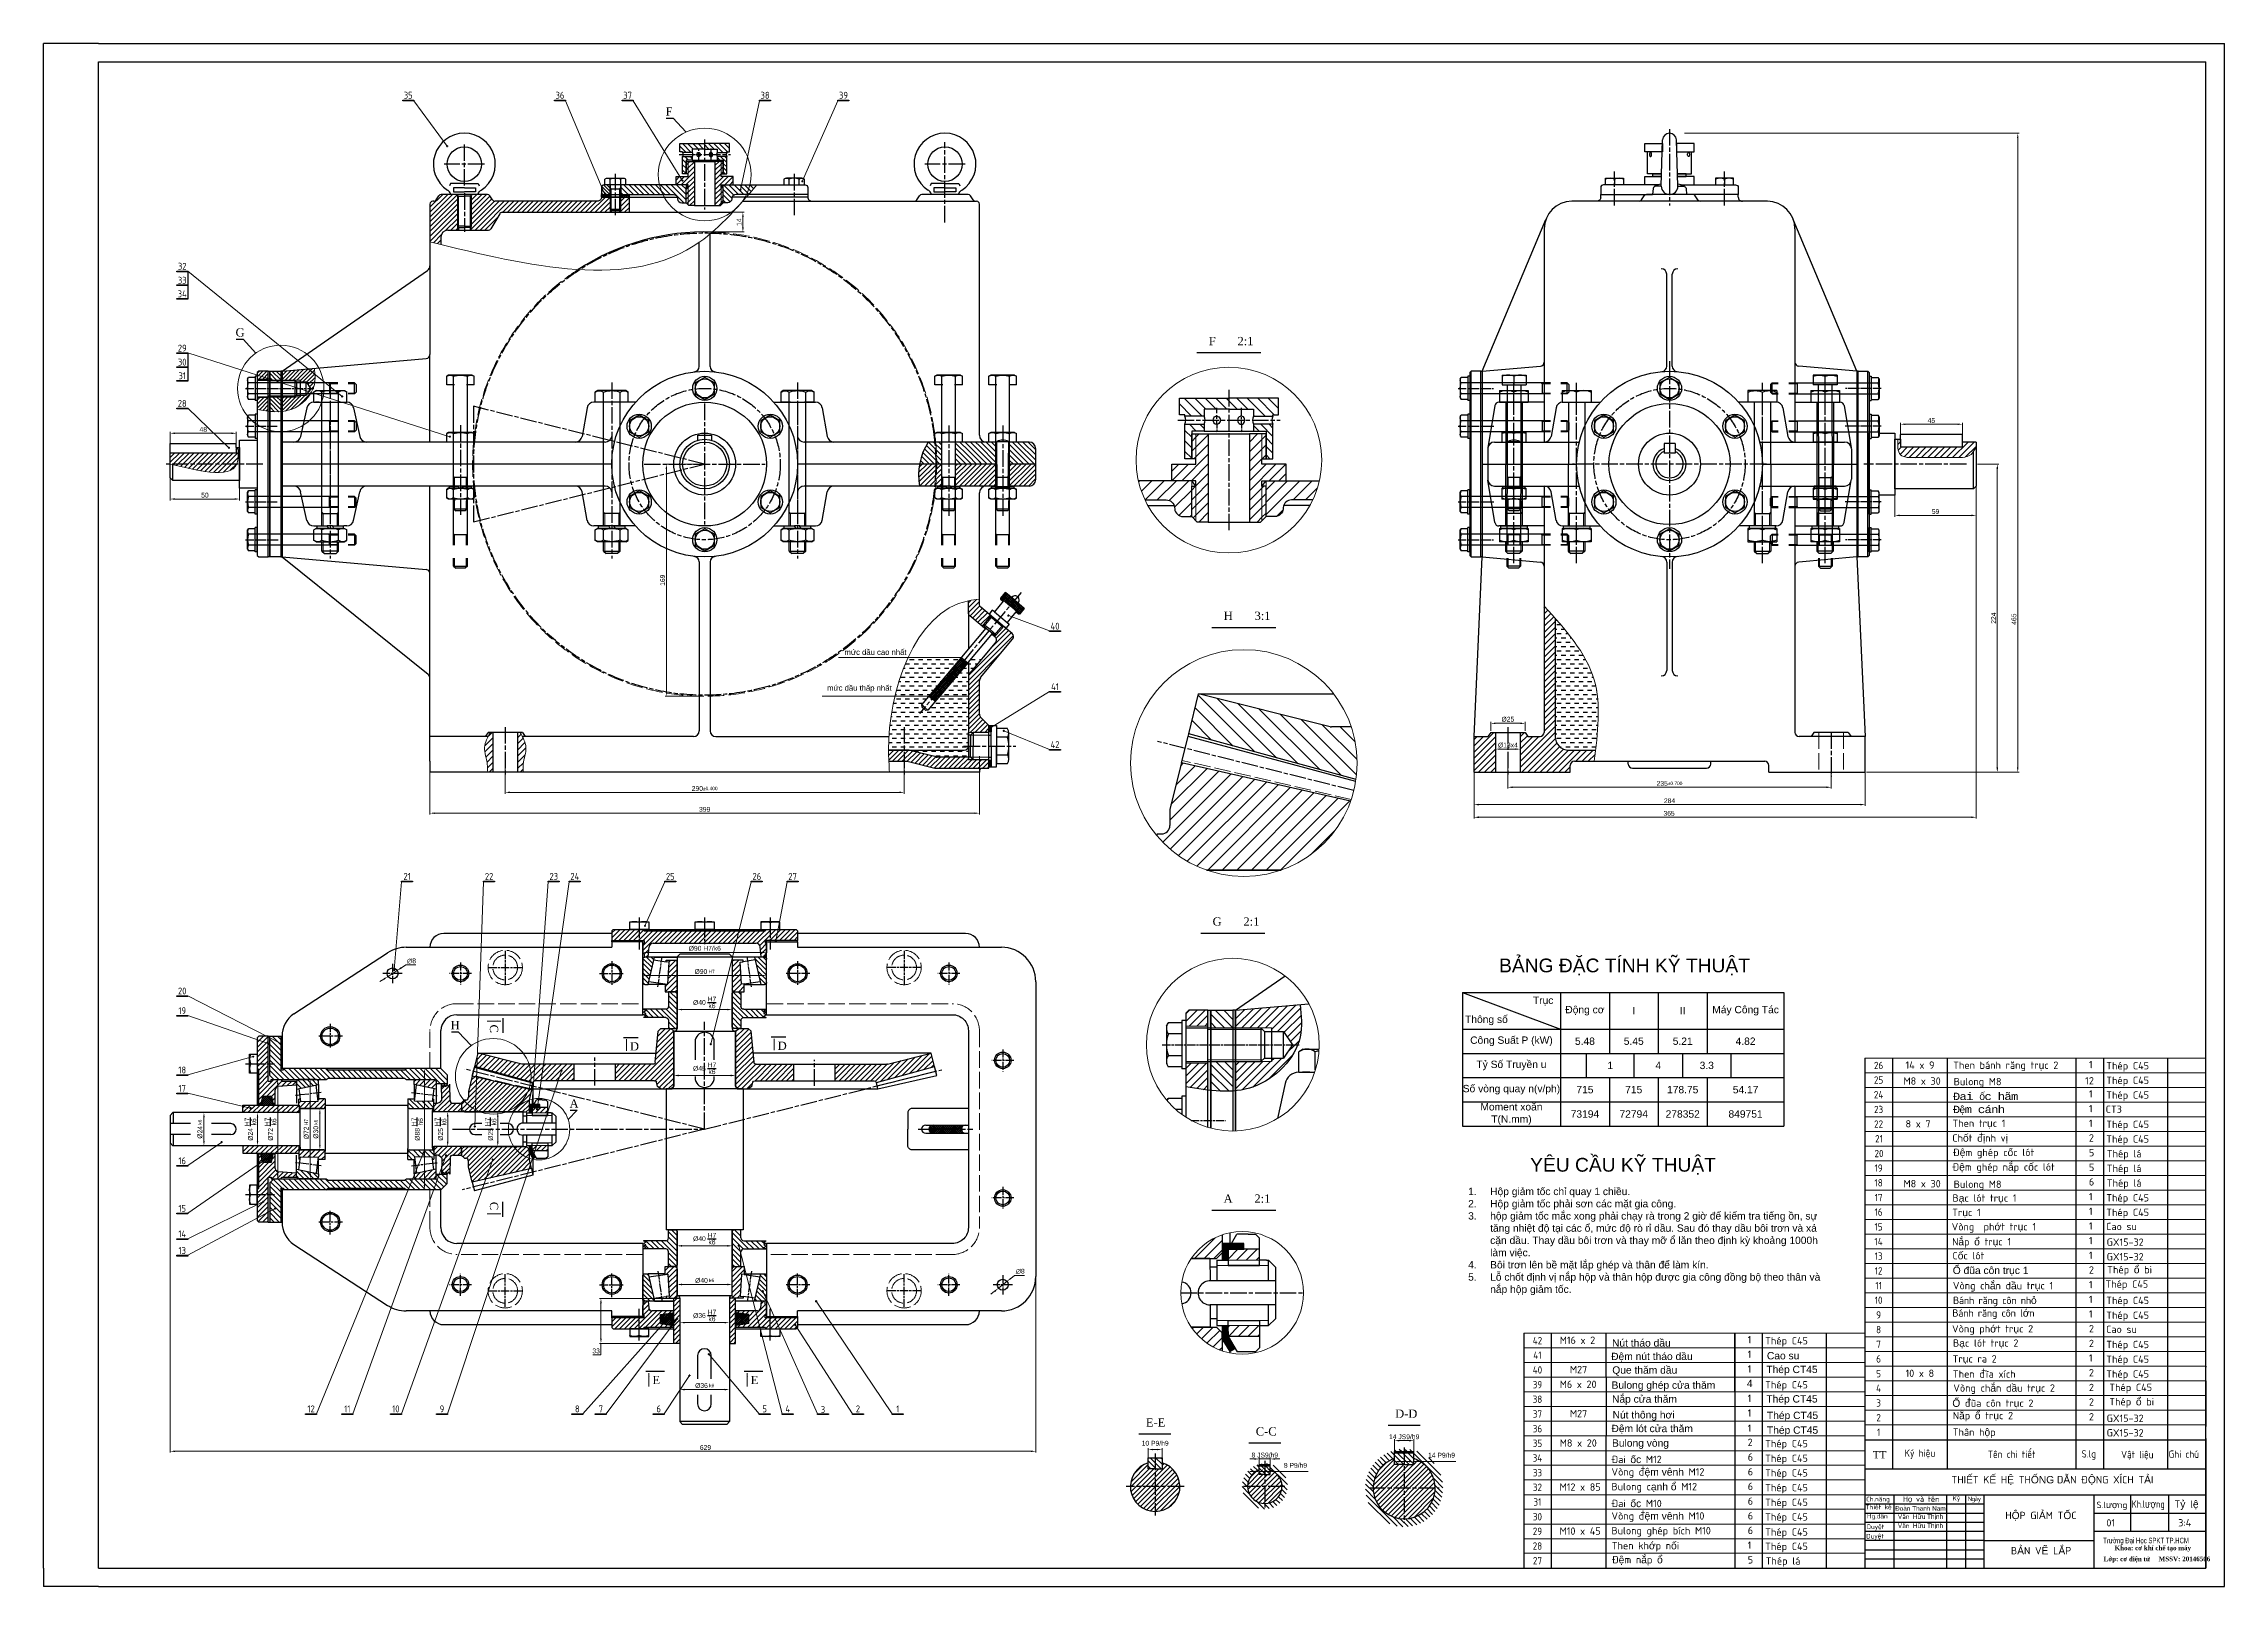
# Model space of a CAD drawing. Header units: millimetres. Extents: x 8 to 1593, y 893 to 2014.
import ezdxf
from ezdxf.enums import TextEntityAlignment as Align

# ---------------------------------------------------------------- set-up
doc = ezdxf.new("R2010")
doc.units = ezdxf.units.MM
doc.header["$PDMODE"] = 3
for name, pattern in [('ACAD_ISO02W100', [15, 12, -3]), ('AM_ISO02W050x2', [3.75, 3, -0.75]), ('AM_ISO08W050', [18, 12, -1.5, 3, -1.5]), ('AM_ISO08W050x2', [9, 6, -0.75, 1.5, -0.75])]:
    doc.linetypes.add(name, pattern=pattern)
doc.layers.get('0').update_dxf_attribs({"lineweight": 30})
for name, color, linetype, lineweight in [('_mss.dam', 7, 'Continuous', 35), ('AM_7', 4, 'AM_ISO08W050', 25), ('AM_7N', 4, 'AM_ISO08W050', 25), ('AM_8', 1, 'Continuous', 25), ('manh', 2, 'Continuous', 13), ('netdam', 170, 'Continuous', 100), ('Nét khuất', 6, 'ACAD_ISO02W100', 13), ('Nét mãnh', 3, 'Continuous', 13)]:
    doc.layers.add(name, color=color, linetype=linetype, lineweight=lineweight)
doc.styles.add('hoàng', font='arial.ttf', dxfattribs={"height": 3})
doc.styles.add('KT', font='arial.ttf', dxfattribs={"height": 3})
doc.styles.get("Standard").update_dxf_attribs({"font": 'isocp.shx'})
doc.styles.add('TCVN', font='arial.ttf')
doc.styles.add('VNN', font='times.ttf', dxfattribs={"height": 3})
doc.dimstyles.new('TCVN', dxfattribs={"dimtxt": 2.5, "dimasz": 2.5, "dimexe": 1, "dimexo": 1, "dimgap": 1, "dimtad": 1, "dimtoh": 1, "dimdec": 1, "dimdsep": 46, "dimtxsty": 'TCVN', "dimcen": 0.09, "dimclrd": 2, "dimclre": 2, "dimclrt": 3, "dimadec": 0, "dimazin": 3, "dimtfac": 1, "dimtdec": 1, "dimtmove": 0, "dimatfit": 3, "dimfxl": 1, "dimtolj": 1, "dimtzin": 0, "dimlwd": 13, "dimlwe": 13, "dimarcsym": 1})
doc.dimstyles.new('TCVN$0', dxfattribs={"dimtxt": 2.5, "dimasz": 2.5, "dimexe": 1, "dimexo": 1, "dimgap": 1, "dimtad": 1, "dimtoh": 1, "dimdec": 1, "dimdsep": 46, "dimtxsty": 'TCVN', "dimcen": 0.09, "dimclrd": 2, "dimclre": 2, "dimclrt": 3, "dimadec": 0, "dimazin": 3, "dimtfac": 1, "dimtdec": 1, "dimtmove": 0, "dimatfit": 3, "dimfxl": 1, "dimtolj": 1, "dimtzin": 0, "dimlwd": 13, "dimlwe": 13, "dimarcsym": 1})
pattern_1 = [(135, (-634.4177, -1086.728), (-1.9091883, -1.9091883), [])]
pattern_2 = [(45, (-634.4177, -1086.728), (-1.767767, 1.767767), [])]
pattern_3 = [(45, (-661.5582, -1112.228), (-1.767767, 1.767767), [])]
pattern_4 = [(135, (-838.2357, -1039.08), (-1.9091883, -1.9091883), [])]
pattern_5 = [(45, (1113.5734, -1542.8456), (-1.767767, 1.767767), [])]
pattern_6 = [(45, (1022.9498, -953.8994), (-1.767767, 1.767767), [])]
pattern_7 = [(135, (0.1624, -10.4348), (-1.9091883, -1.9091883), [])]
pattern_8 = [(45, (0.1624, -10.4348), (-1.767767, 1.767767), [])]
pattern_9 = [(45, (1226.3715, -913.2725), (-1.767767, 1.767767), [])]
pattern_10 = [(315, (-928.7793, -1180.9601), (0.7071068, 0.7071068), []), (45, (-928.7793, -1180.9601), (-0.7071068, 0.7071068), [])]
pattern_11 = [(315, (-928.7793, -1180.96), (1.767767, 1.767767), [])]
pattern_12 = [(45, (890.9415, -762.245), (-1.767767, 1.767767), [])]
pattern_13 = [(225, (-914.2225, 793.6293), (0.7071068, -0.7071068), []), (315, (-914.2225, 793.6293), (0.7071068, 0.7071068), [])]
pattern_14 = [(225, (-914.2225, 793.6293), (1.767767, -1.767767), [])]
pattern_15 = [(45, (1357.8483, 337.7774), (-1.767767, 1.767767), [])]
pattern_16 = [(135, (1357.8483, 337.7774), (-1.9091883, -1.9091883), [])]
pattern_17 = [(135, (1357.8483, 296.4388), (-1.9091883, -1.9091883), [])]
pattern_18 = [(45, (1357.8483, 337.7774), (-0.7071068, 0.7071068), []), (135, (1357.8483, 337.7774), (-0.7071068, -0.7071068), [])]
pattern_19 = [(0, (1357.8483, 337.7774), (3.175, 3.175), [3.175, -3.175])]
pattern_20 = [(45, (1282.2876, 337.7774), (-2.245064, 2.245064), [])]
pattern_21 = [(135, (1476.1646, -307.633), (-1.9091883, -1.9091883), [])]
pattern_22 = [(45, (2608.667, -1451.161), (-3.535534, 3.535534), [])]
pattern_23 = [(135, (2608.667, -1451.161), (-3.818377, -3.818377), [])]
pattern_24 = [(45, (2567.2615, -3104.8985), (-4.490128, 4.490128), [])]
pattern_25 = [(45, (-556.795, -1118.257), (-3.535534, 3.535534), [])]
pattern_26 = [(45, (3095.754, -1959.503), (-3.535534, 3.535534), [])]
pattern_27 = [(45, (1476.1646, -274.924), (-1.4142136, 1.4142136), [])]
pattern_28 = [(135, (1476.1646, -274.924), (-1.5273506, -1.5273506), [])]
pattern_29 = [(135, (1820.0767, 203.5144), (-1.909188, -1.909188), [])]

msp = doc.modelspace()

# ---------------------------------------------------------------- texts
at = {"color": 5, "lineweight": 30, "ltscale": 15}
for s, p in [('35', (272.6, 1976.7)), ('36', (382.9, 1976.7)), ('37', (432.1, 1976.7)), ('38', (532, 1976.7)), ('39', (589, 1976.7)), ('32', (108.3, 1852.4)), ('33', (108.3, 1842.2)), ('34', (108.3, 1832.3)), ('29', (108.3, 1792.9)), ('30', (108.3, 1782.7)), ('31', (108.3, 1772.8)), ('28', (108.3, 1752.7)), ('40', (742.8, 1590.8)), ('41', (742.8, 1546.8)), ('42', (742.8, 1504.7)), ('21', (271.8, 1408.9)), ('22', (331.4, 1408.9)), ('23', (378.4, 1408.9)), ('24', (393.7, 1408.9)), ('25', (463.1, 1408.9)), ('26', (526, 1408.9)), ('27', (552, 1408.9)), ('20', (108.3, 1325.6)), ('19', (108.3, 1311.3)), ('18', (108.3, 1268.2)), ('17', (108.3, 1254.9)), ('16', (108.3, 1202.2)), ('15', (108.3, 1167.6)), ('14', (108.3, 1149.1)), ('13', (108.3, 1137)), ('12', (202, 1021.9)), ('11', (228.3, 1021.9)), ('10', (263.6, 1021.9)), ('9', (297.1, 1021.9)), ('8', (395.5, 1021.9)), ('7', (412.6, 1021.9)), ('6', (454.7, 1021.9)), ('5', (531.7, 1021.9)), ('4', (548.5, 1021.9)), ('3', (574.1, 1021.4)), ('2', (599.5, 1021.9)), ('1', (628.5, 1021.9))]:
    msp.add_text(s, height=5, dxfattribs=at).set_placement(p, align=Align.MIDDLE)
at = {"style": 'KT', "width": 0.784444}
msp.add_text('Trường Đại Học SPKT TP.HCM', height=4, dxfattribs=at).set_placement((1504.8, 924.2), (1567.1, 924.2), align=Align.FIT)
for s, width, gutter_width, insert, char_height, attachment_point, style in [('mức dầu cao nhất', 49.375, 1, (589.8, 1573.9), 4, 1, 'TCVN'), ('mức dầu thấp nhất', 49.375, 1, (577.1, 1547.9), 4, 1, 'TCVN'), ('BẢNG ĐẶC TÍNH KỸ THUẬT', 220.034, 1, (1065.6, 1349.2), 10, 1, 'TCVN'), ('Trục', 31.721, 1, (1090.2, 1321.5), 5.33, 1, 'TCVN'), ('Thông số', 31.721, 1, (1040.9, 1307.7), 5.33, 1, 'TCVN'), ('YÊU CẦU KỸ THUẬT', 207.954, 1, (1088.2, 1204.3), 10, 1, 'TCVN'), ('{\\fISOCPEUR|b0|i0|c0|p34;\\T0.75;   \\T1;Đ}ệ{\\fISOCPEUR|b0|i0|c0|p34;m ghép c}ố{\\fISOCPEUR|b0|i0|c0|p34;c lót}', 76.925, 20, (1386.9, 1207.5), 5.3333, 4, 'hoàng'), ('{\\fISOCPEUR|b0|i0|c0|p34;\\T0.8;  \\T1; Đ}ệ{\\fISOCPEUR|b0|i0|c0|p34;m ghép n}ắ{\\fISOCPEUR|b0|i0|c0|p34;p c}ố{\\fISOCPEUR|b0|i0|c0|p34;c lót}', 86.315, 20, (1386, 1196.9), 5.3333, 4, 'hoàng'), ('\\pxi-3,l4,t4;1.^IHộp giảm tốc chỉ quay 1 chiều.\\P2.^IHộp giảm tốc phải sơn các mặt gia công.\\P3.^Ihộp giảm tốc mắc xong phải chạy rà trong 2 giờ để kiểm tra tiếng ồn, sự tăng nhiệt độ tại các ổ, mức độ rò rỉ dầu. Sau đó thay dầu bôi trơn và xả cặn dầu. Thay dầu bôi trơn và thay mỡ ổ lăn theo định kỳ khoảng 1000h làm việc.\\P4.^IBôi trơn lên bề mặt lắp ghép và thân để làm kín.\\P5.^ILỗ chốt định vị nắp hộp và thân hộp được gia công đồng bộ theo thân và nắp hộp giảm tốc.', 265.698, 1, (1037.8, 1182.6), 5.33, 1, 'TCVN'), ('{\\fISOCPEUR|b0|i0|c0|p34;N}ắ{\\fISOCPEUR|b0|i0|c0|p34;p }ổ{\\fISOCPEUR|b0|i0|c0|p34; tr}ụ{\\fISOCPEUR|b0|i0|c0|p34;c 2}', 61.64, 20, (1395.4, 1019.7), 5.3333, 1, 'hoàng'), ('{\\fTimes New Roman|b0|i0|c0|p18;TT}', 12.106, 20, (1337.3, 991.2), 5.333, 1, 'hoàng')]:
    msp.add_mtext_dynamic_manual_height_columns(s, width=width, gutter_width=gutter_width, heights=[0], dxfattribs=dict(insert=insert, char_height=char_height, attachment_point=attachment_point, style=style))
at = {"attachment_point": 5, "style": 'hoàng'}
for s, insert, char_height, width in [('Động cơ', (1128, 1311.3), 5.33, 35.556), ('I', (1163.5, 1311.3), 5.33, 35.556), ('II', (1199.1, 1311.3), 5.33, 35.556), ('Máy Công Tác', (1244.8, 1311.3), 5.333, 55.776), ('Công Suất P (kW)', (1074.6, 1289.1), 5.333, 71.111), ('5.48', (1128, 1289.1), 5.33, 35.556), ('5.45', (1163.5, 1289.1), 5.33, 35.556), ('5.21', (1199.1, 1289.1), 5.33, 35.556), ('4.82', (1244.8, 1289.1), 5.33, 55.776), ('Tỷ Số Truyền u', (1074.6, 1271.5), 5.333, 71.111), ('1', (1146.4, 1271.5), 5.33, 34.323), ('4', (1181.3, 1271.5), 5.33, 35.441), ('3.3', (1216.6, 1271.5), 5.33, 35.125), ('Số vòng quay n(v/ph)', (1074.6, 1253.9), 5.333, 71.111), ('715', (1128, 1253.9), 5.33, 35.556), ('715', (1163.5, 1253.9), 5.33, 35.556), ('178.75', (1199.1, 1253.9), 5.33, 35.556), ('54.17', (1244.8, 1253.9), 5.33, 55.776), ('Moment xoắn T(N.mm)', (1074.6, 1236.2), 5.333, 71.111), ('73194', (1128, 1236.2), 5.33, 35.556), ('72794', (1163.5, 1236.2), 5.33, 35.556), ('278352', (1199.1, 1236.2), 5.33, 35.556), ('849751', (1244.8, 1236.2), 5.33, 55.776)]:
    msp.add_mtext(s, dxfattribs=dict(at, insert=insert, char_height=char_height, width=width))
for s, insert, char_height, width, attachment_point in [('26', (1341.5, 1271.5), 5.33, 20.004, 5), ('{\\fISOCPEUR|b0|i0|c0|p34; 14 x 9}', (1357.7, 1269.1), 5.333, 99.084, 7), ('{\\fISOCPEUR|b0|i0|c0|p34;Then bánh răng tr\\fArial|b0|i0|c0|p34;ụ\\fISOCPEUR|b0|i0|c0|p34;c 2}', (1395.7, 1267.4), 5.333, 99.084, 7), ('{\\fISOCPEUR|b0|i0|c0|p34;1}  ', (1494.4, 1269.5), 5.333, 99.084, 7), ('{\\fISOCPEUR|b0|i0|c186|p34;Thép \\fISOCPEUR|b0|i0|c0|p34;C45}', (1507, 1267), 5.333, 99.084, 7), ('25', (1341.5, 1260.9), 5.33, 20, 5), ('24', (1341.5, 1250.2), 5.33, 20, 5), ('{\\fISOCPEUR|b0|i0|c0|p34;M8 x 30}', (1359.6, 1257.5), 5.333, 99.084, 7), ('{\\fISOCPEUR|b0|i0|c0|p34;  Bulong M8}', (1389.3, 1255.5), 5.333, 103.383, 7), ('{\\fISOCPEUR|b0|i0|c0|p34;12}  ', (1491.7, 1257.7), 5.333, 99.084, 7), ('{\\fISOCPEUR|b0|i0|c0|p34;1}  ', (1494.4, 1248.2), 5.333, 99.084, 7), ('{\\fISOCPEUR|b0|i0|c186|p34;Thép \\fISOCPEUR|b0|i0|c0|p34;C45}', (1507, 1256.4), 5.333, 99.084, 7), ('{\\fISOCPEUR|b0|i0|c186|p34;Thép \\fISOCPEUR|b0|i0|c0|p34;C45}', (1507, 1245.7), 5.333, 99.084, 7), ('23', (1341.5, 1239.5), 5.33, 20, 5), ('{\\fISOCTEUR|b0|i0|c0|p49; }', (1391.5, 1250.2), 5.333, 61.64, 4), ('{\\fISOCTEUR|b0|i0|c0|p49;\\T0.9;Đai \\fArial|b0|i0|c0|p34;ố\\fISOCTEUR|b0|i0|c0|p49;c hãm}', (1395.5, 1246.3), 5.333, 99.084, 7), ('{\\fISOCTEUR|b0|i0|c0|p49;\\T0.9;Đ\\fArial|b0|i0|c0|p34;ệ\\fISOCTEUR|b0|i0|c0|p49;m cánh}', (1395.5, 1235.7), 5.333, 99.084, 7), ('{\\fISOCPEUR|b0|i0|c0|p34;1}  ', (1494.4, 1237.5), 5.333, 99.084, 7), ('{\\fISOCPEUR|b0|i0|c0|p34;CT3}', (1506.6, 1237), 5.333, 99.084, 7), ('22', (1341.5, 1228.9), 5.33, 20, 5), ('21', (1341.8, 1218.2), 5.33, 20.485, 5), ('{\\fISOCPEUR|b0|i0|c0|p34; 8 x 7}', (1357.7, 1226.4), 5.333, 99.084, 7), ('{\\fISOCPEUR|b0|i0|c0|p34;  Then tr\\fArial|b0|i0|c0|p34;ụ\\fISOCPEUR|b0|i0|c0|p34;c 1}', (1388.4, 1228.9), 5.333, 61.64, 4), ('{\\fISOCPEUR|b0|i0|c0|p34;  Ch\\fArial|b0|i0|c0|p34;ố\\fISOCPEUR|b0|i0|c0|p34;t đ\\fArial|b0|i0|c0|p34;ị\\fISOCPEUR|b0|i0|c0|p34;nh v\\fArial|b0|i0|c0|p34;ị}', (1388.3, 1218.2), 5.3333, 61.64, 4), ('{\\fISOCPEUR|b0|i0|c0|p34;1}  ', (1494.4, 1226.8), 5.333, 99.084, 7), ('{\\fISOCPEUR|b0|i0|c0|p34;2}  ', (1494.4, 1216.2), 5.333, 99.084, 7), ('{\\fISOCPEUR|b0|i0|c186|p34;Thép \\fISOCPEUR|b0|i0|c0|p34;C45}', (1507, 1224.4), 5.333, 99.084, 7), ('{\\fISOCPEUR|b0|i0|c186|p34;Thép \\fISOCPEUR|b0|i0|c0|p34;C45}', (1507, 1213.7), 5.333, 99.084, 7), ('20', (1341.8, 1207.5), 5.33, 20.462, 5), ('{\\fISOCPEUR|b0|i0|c0|p34;5}  ', (1494.4, 1205.5), 5.333, 99.084, 7), ('{\\fISOCPEUR|b0|i0|c0|p34;Thép lá}', (1507.4, 1203.1), 5.333, 99.084, 7), ('19', (1341.5, 1196.9), 5.33, 20, 5), ('{\\fISOCPEUR|b0|i0|c0|p34;5} ', (1494.4, 1194.8), 5.333, 99.084, 7), ('{\\fISOCPEUR|b0|i0|c0|p34;6} ', (1494.4, 1184.2), 5.333, 99.084, 7), ('{\\fISOCPEUR|b0|i0|c0|p34;Thép lá}', (1507.4, 1192.4), 5.333, 99.084, 7), ('18', (1341.5, 1186.2), 5.33, 20, 5), ('17', (1341.5, 1175.5), 5.33, 20, 5), ('{\\fISOCPEUR|b0|i0|c0|p34;M8 x 30}', (1359.6, 1182.9), 5.333, 99.084, 7), ('{\\fISOCPEUR|b0|i0|c0|p34;B\\fArial|b0|i0|c0|p34;ạ\\fISOCPEUR|b0|i0|c0|p34;c lót tr\\fArial|b0|i0|c0|p34;ụ\\fISOCPEUR|b0|i0|c0|p34;c 1}', (1395.2, 1171.3), 5.3333, 99.084, 7), ('{\\fISOCPEUR|b0|i0|c0|p34;  Bulong M8}', (1389.3, 1180.9), 5.333, 103.383, 7), ('{\\fISOCPEUR|b0|i0|c0|p34;1}  ', (1494.4, 1173.5), 5.333, 99.084, 7), ('{\\fISOCPEUR|b0|i0|c186|p34;Thép \\fISOCPEUR|b0|i0|c0|p34;C45}', (1507, 1171), 5.333, 99.084, 7), ('{\\fISOCPEUR|b0|i0|c0|p34;Thép lá}', (1507.4, 1181.8), 5.333, 99.084, 7), ('16', (1341.5, 1164.9), 5.33, 20, 5), ('{\\fISOCPEUR|b0|i0|c0|p34;Vòng  ph\\fArial|b0|i0|c0|p34;ớ\\fISOCPEUR|b0|i0|c0|p34;t tr\\fArial|b0|i0|c0|p34;ụ\\fISOCPEUR|b0|i0|c0|p34;c 1}', (1394.6, 1150), 5.3333, 99.084, 7), ('{\\fISOCPEUR|b0|i0|c0|p34;Tr\\fArial|b0|i0|c0|p34;ụ\\fISOCPEUR|b0|i0|c0|p34;c 1}', (1395, 1160.8), 5.333, 99.084, 7), ('{\\fISOCPEUR|b0|i0|c0|p34;1}  ', (1494.4, 1162.8), 5.333, 99.084, 7), ('{\\fISOCPEUR|b0|i0|c0|p34;1}  ', (1494.4, 1152.2), 5.333, 99.084, 7), ('{\\fISOCPEUR|b0|i0|c186|p34;Thép \\fISOCPEUR|b0|i0|c0|p34;C45}', (1507, 1160.4), 5.333, 99.084, 7), ('14', (1341.5, 1143.5), 5.33, 20, 5), ('15', (1341.5, 1154.2), 5.33, 20, 5), ('{\\fISOCPEUR|b0|i0|c0|p34;N\\fArial|b0|i0|c0|p34;ắ\\fISOCPEUR|b0|i0|c0|p34;p \\fArial|b0|i0|c0|p34;ổ\\fISOCPEUR|b0|i0|c0|p34; tr\\fArial|b0|i0|c0|p34;ụ\\fISOCPEUR|b0|i0|c0|p34;c 1}', (1394.9, 1139.1), 5.3333, 99.084, 7), ('{\\fISOCPEUR|b0|i0|c0|p34;1}  ', (1494.4, 1141.5), 5.333, 99.084, 7), ('{\\fISOCPEUR|b0|i0|c0|p34;Cao su}', (1506.9, 1151.8), 5.333, 99.084, 7), ('{\\fISOCPEUR|b0|i0|c0|p34;GX15-32}', (1507.3, 1140.4), 5.333, 99.084, 7), ('13', (1341.5, 1132.9), 5.33, 20, 5), ('{\\fISOCPEUR|b0|i0|c0|p34;C\\fArial|b0|i0|c0|p34;ố\\fISOCPEUR|b0|i0|c0|p34;c lót}', (1395.2, 1130.5), 5.333, 99.084, 7), ('{\\fArial|b0|i0|c0|p34;Ổ đũa côn trục 1}', (1395.4, 1118.7), 5.333, 99.084, 7), ('{\\fISOCPEUR|b0|i0|c0|p34;1}  ', (1494.4, 1130.8), 5.333, 99.084, 7), ('{\\fISOCPEUR|b0|i0|c0|p34;GX15-32}', (1507.3, 1129.8), 5.333, 99.084, 7), ('{\\fISOCPEUR|b0|i0|c0|p34; Thép \\fArial|b0|i0|c0|p34;ổ\\fISOCPEUR|b0|i0|c0|p34; bi}', (1504.3, 1122.3), 5.333, 46.667, 4), ('12', (1341.5, 1122.2), 5.33, 20, 5), ('11', (1341.5, 1111.5), 5.33, 20, 5), ('{\\fISOCPEUR|b0|i0|c0|p34;Vòng ch\\fArial|b0|i0|c0|p34;ắ\\fISOCPEUR|b0|i0|c0|p34;n d\\fArial|b0|i0|c0|p34;ầ\\fISOCPEUR|b0|i0|c0|p34;u tr\\fArial|b0|i0|c0|p34;ụ\\fISOCPEUR|b0|i0|c0|p34;c 1}', (1395.5, 1107.2), 5.3333, 99.084, 7), ('{\\fISOCPEUR|b0|i0|c0|p34;1}  ', (1494.4, 1109.5), 5.333, 99.084, 7), ('{\\fISOCPEUR|b0|i0|c0|p34;2}  ', (1494.4, 1120.2), 5.333, 99.084, 7), ('{\\fISOCPEUR|b0|i0|c186|p34;Thép \\fISOCPEUR|b0|i0|c0|p34;C45}', (1506.4, 1108.3), 5.333, 99.084, 7), ('10', (1341.5, 1100.9), 5.33, 20, 5), ('{\\fISOCPEUR|b0|i0|c0|p34;\\T0.95;Bánh răng côn l\\fArial|b0|i0|c0|p34;ớ\\fISOCPEUR|b0|i0|c0|p34;n}', (1395.1, 1087.3), 5.333, 99.084, 7), ('{\\fISOCPEUR|b0|i0|c0|p34;\\T0.95;Bánh răng côn nh\\fArial|b0|i0|c0|p34;ỏ}', (1395.6, 1096.5), 5.333, 99.084, 7), ('{\\fISOCPEUR|b0|i0|c0|p34;1}  ', (1494.4, 1098.8), 5.333, 99.084, 7), ('{\\fISOCPEUR|b0|i0|c186|p34;Thép \\fISOCPEUR|b0|i0|c0|p34;C45}', (1507, 1096.4), 5.333, 99.084, 7), ('9', (1341.5, 1090.2), 5.33, 20, 5), ('8', (1341.5, 1079.5), 5.33, 20, 5), ('\\pxi-3,l3,t7.5,13.5;{\\fISOCPEUR|b0|i0|c0|p34;Vòng ph\\fArial|b0|i0|c0|p34;ớ\\fISOCPEUR|b0|i0|c0|p34;t tr\\fArial|b0|i0|c0|p34;ụ\\fISOCPEUR|b0|i0|c0|p34;c 2}', (1394.9, 1075.8), 5.3333, 99.084, 7), ('{\\fISOCPEUR|b0|i0|c0|p34;1}  ', (1494.4, 1088.2), 5.333, 99.084, 7), ('{\\fISOCPEUR|b0|i0|c0|p34;2}  ', (1494.4, 1077.5), 5.333, 99.084, 7), ('{\\fISOCPEUR|b0|i0|c186|p34;Thép \\fISOCPEUR|b0|i0|c0|p34;C45}', (1507, 1085.7), 5.333, 99.084, 7), ('{\\fISOCPEUR|b0|i0|c0|p34;Cao su}', (1506.9, 1077.1), 5.333, 99.084, 7), ('42', (1093.5, 1071.5), 5.33, 20.028, 5), ('41', (1093.5, 1060.9), 5.33, 20.048, 5), ('{\\fISOCPEUR|b0|i0|c0|p34;M16 x 2}', (1109.7, 1069.1), 5.333, 99.084, 7), ('{\\fArial Baltic|b0|i0|c163|p34;Đệm nút tháo dầu}', (1147.1, 1056.2), 5.333, 99.084, 7), ('{\\fArial Baltic|b0|i0|c186|p34;N\\fArial Baltic|b0|i0|c163|p34;út tháo dầu\\fArial Baltic|b0|i0|c0|p34; }', (1147.7, 1067.1), 5.3333, 99.084, 7), ('{\\fISOCPEUR|b0|i0|c0|p34;1}  ', (1246.3, 1069.5), 5.333, 99.084, 7), ('{\\fISOCPEUR|b0|i0|c0|p34;1}  ', (1246.3, 1058.9), 5.333, 99.084, 7), ('{\\fISOCPEUR|b0|i0|c186|p34;Thép \\fISOCPEUR|b0|i0|c0|p34;C45}', (1259, 1067.1), 5.333, 99.084, 7), ('{\\fArial Baltic|b0|i0|c163|p34;Cao su}', (1260.3, 1057.8), 5.333, 99.084, 7), ('7', (1341.5, 1068.9), 5.33, 20, 5), ('{\\fISOCPEUR|b0|i0|c0|p34;B\\fArial|b0|i0|c0|p34;ạ\\fISOCPEUR|b0|i0|c0|p34;c lót tr\\fArial|b0|i0|c0|p34;ụ\\fISOCPEUR|b0|i0|c0|p34;c 2}', (1395.6, 1065.9), 5.3333, 99.084, 7), ('{\\fISOCPEUR|b0|i0|c0|p34;2}  ', (1494.4, 1066.8), 5.333, 99.084, 7), ('{\\fISOCPEUR|b0|i0|c186|p34;Thép \\fISOCPEUR|b0|i0|c0|p34;C45}', (1507, 1064.4), 5.333, 99.084, 7), ('40', (1093.5, 1050.2), 5.33, 20.021, 5), ('{\\fISOCPEUR|b0|i0|c0|p34;M27}', (1117.1, 1047.8), 5.333, 99.084, 7), ('{\\fArial Baltic|b0|i0|c163|p34;Que thăm dầu}', (1147.9, 1046), 5.333, 99.084, 7), ('{\\fISOCPEUR|b0|i0|c0|p34;1}  ', (1246.3, 1048.2), 5.333, 99.084, 7), ('{\\fArial Baltic|b0|i0|c186|p34;Thép \\fArial Baltic|b0|i0|c163|p34;CT45}', (1259.9, 1046.3), 5.333, 99.084, 7), ('5', (1341.5, 1047.5), 5.33, 20, 5), ('6', (1341.5, 1058.2), 5.33, 20, 5), ('{\\fISOCPEUR|b0|i0|c0|p34; 10 x 8}', (1357.7, 1045.1), 5.333, 99.084, 7), ('{\\fISOCPEUR|b0|i0|c0|p34;Tr\\fArial|b0|i0|c0|p34;ụ\\fISOCPEUR|b0|i0|c0|p34;c ra 2}', (1395.3, 1054.4), 5.333, 99.084, 7), ('{\\fISOCPEUR|b0|i0|c0|p34;Then đĩa xích}', (1395.5, 1044.6), 5.333, 99.084, 7), ('{\\fISOCPEUR|b0|i0|c0|p34;1}  ', (1494.4, 1056.2), 5.333, 99.084, 7), ('{\\fISOCPEUR|b0|i0|c0|p34;2}  ', (1494.4, 1045.5), 5.333, 99.084, 7), ('{\\fISOCPEUR|b0|i0|c186|p34;Thép \\fISOCPEUR|b0|i0|c0|p34;C45}', (1507, 1053.7), 5.333, 99.084, 7), ('{\\fISOCPEUR|b0|i0|c186|p34;Thép \\fISOCPEUR|b0|i0|c0|p34;C45}', (1507, 1043), 5.333, 99.084, 7), ('39', (1093.5, 1039.5), 5.33, 20.035, 5), ('38', (1093.5, 1028.9), 5.33, 20.036, 5), ('{\\fISOCPEUR|b0|i0|c0|p34;M6 x 20}', (1109.7, 1037.1), 5.333, 99.084, 7), ('{\\fArial Baltic|b0|i0|c186|p34;Bulong \\fArial Baltic|b0|i0|c163|p34;ghép cửa thăm}', (1147.4, 1034.9), 5.333, 99.084, 7), ('{\\fArial Baltic|b0|i0|c163|p34;Nắp cửa thăm}', (1147.7, 1024.8), 5.333, 99.084, 7), ('{\\fArial Baltic|b0|i0|c163|p34;4\\fArial Baltic|b0|i0|c186|p34;  }', (1245.7, 1037.7), 5.333, 99.084, 7), ('{\\fISOCPEUR|b0|i0|c0|p34;1}  ', (1246.3, 1026.9), 5.333, 99.084, 7), ('{\\fISOCPEUR|b0|i0|c186|p34;Thép \\fISOCPEUR|b0|i0|c0|p34;C45}', (1259, 1035.1), 5.333, 99.084, 7), ('{\\fArial Baltic|b0|i0|c186|p34;Thép \\fArial Baltic|b0|i0|c163|p34;CT45}', (1259.9, 1024.9), 5.333, 99.084, 7), ('4', (1341.5, 1036.9), 5.33, 20, 5), ('{\\fISOCPEUR|b0|i0|c0|p34;Vòng ch\\fArial|b0|i0|c0|p34;ắ\\fISOCPEUR|b0|i0|c0|p34;n d\\fArial|b0|i0|c0|p34;ầ\\fISOCPEUR|b0|i0|c0|p34;u tr\\fArial|b0|i0|c0|p34;ụ\\fISOCPEUR|b0|i0|c0|p34;c 2}', (1395.8, 1032.8), 5.3333, 99.084, 7), ('{\\fISOCPEUR|b0|i0|c0|p34;2}  ', (1494.4, 1034.8), 5.333, 99.084, 7), ('{\\fISOCPEUR|b0|i0|c186|p34;Thép \\fISOCPEUR|b0|i0|c0|p34;C45}', (1509.2, 1033.2), 5.333, 99.084, 7), ('{\\fISOCPEUR|b0|i0|c0|p34; Thép \\fArial|b0|i0|c0|p34;ổ\\fISOCPEUR|b0|i0|c0|p34; bi}', (1505.8, 1026.3), 5.333, 46.667, 4), ('37', (1093.5, 1018.2), 5.33, 20.028, 5), ('{\\fISOCPEUR|b0|i0|c0|p34;M27}', (1117.1, 1015.8), 5.333, 99.084, 7), ('{\\fArial Baltic|b0|i0|c163|p34;Nút thông hơi}', (1148.1, 1013.3), 5.333, 99.084, 7), ('{\\fISOCPEUR|b0|i0|c0|p34;1}  ', (1246.3, 1016.2), 5.333, 99.084, 7), ('{\\fArial Baltic|b0|i0|c163|p34;Thép \\fArial Baltic|b0|i0|c186|p34;C\\fArial Baltic|b0|i0|c163|p34;T\\fArial Baltic|b0|i0|c186|p34;45}', (1260.3, 1012.9), 5.3333, 99.084, 7), ('3', (1341.5, 1026.2), 5.33, 20, 5), ('2', (1341.5, 1015.5), 5.33, 20, 5), ('{\\fArial|b0|i0|c0|p34;Ổ\\fISOCPEUR|b0|i0|c0|p34; đũa côn tr\\fArial|b0|i0|c0|p34;ụ\\fISOCPEUR|b0|i0|c0|p34;c 2}', (1395.1, 1022.2), 5.3333, 99.084, 7), ('{\\fISOCPEUR|b0|i0|c0|p34;2}  ', (1494.4, 1024.2), 5.333, 99.084, 7), ('{\\fISOCPEUR|b0|i0|c0|p34;2}  ', (1494.4, 1013.5), 5.333, 99.084, 7), ('{\\fISOCPEUR|b0|i0|c0|p34;GX15-32}', (1507.3, 1012.4), 5.333, 99.084, 7), ('36', (1093.5, 1007.5), 5.33, 20.021, 5), ('35', (1093.5, 996.9), 5.33, 20.036, 5), ('{\\fISOCPEUR|b0|i0|c0|p34;M8 x 20}', (1109.7, 994.4), 5.333, 99.084, 7), ('{\\fArial Baltic|b0|i0|c163|p34;Đệm lót cửa thăm}', (1147.3, 1003.8), 5.333, 99.084, 7), ('{\\fArial Baltic|b0|i0|c163|p34;Bulong vòng}', (1147.7, 992.8), 5.333, 99.084, 7), ('{\\fISOCPEUR|b0|i0|c0|p34;1}  ', (1246.3, 1005.2), 5.333, 99.084, 7), ('{\\fISOCPEUR|b0|i0|c0|p34;2}  ', (1246.3, 994.9), 5.333, 99.084, 7), ('{\\fISOCPEUR|b0|i0|c186|p34;Thép \\fISOCPEUR|b0|i0|c0|p34;C45}', (1259, 992.4), 5.333, 99.084, 7), ('{\\fArial Baltic|b0|i0|c163|p34;Thép \\fArial Baltic|b0|i0|c186|p34;C\\fArial Baltic|b0|i0|c163|p34;T\\fArial Baltic|b0|i0|c186|p34;45}', (1260.3, 1002.2), 5.3333, 99.084, 7), ('1', (1341.5, 1004.9), 5.33, 20, 5), ('{\\fISOCPEUR|b0|i0|c0|p34;\\C0;Thân h\\fArial|b0|i0|c0|p34;ộ\\fISOCPEUR|b0|i0|c0|p34;p}', (1395.4, 1000.7), 5.333, 99.084, 7), ('{\\fISOCPEUR|b0|i0|c0|p34;GX15-32}', (1507.3, 1001.8), 5.333, 99.084, 7), ('34', (1093.5, 986.2), 5.33, 20.028, 5), ('{\\fISOCPEUR|b0|i0|c0|p34;Đai \\fArial|b0|i0|c0|p34;ốc\\fISOCPEUR|b0|i0|c0|p34; M12}', (1147.3, 982.4), 5.333, 99.084, 7), ('{\\fISOCPEUR|b0|i0|c0|p34;6} ', (1246.4, 984.2), 5.333, 99.084, 7), ('{\\fISOCPEUR|b0|i0|c186|p34;Thép \\fISOCPEUR|b0|i0|c0|p34;C45}', (1259, 981.7), 5.333, 99.084, 7), ('Ký hiệu', (1371.5, 988.9), 5.33, 40, 5), ('Tên chi tiết', (1438.2, 988.9), 5.333, 93.333, 5), ('S.lg', (1489, 984.9), 5.33, 99.084, 7), ('Vật liệu', (1517.8, 984.9), 5.33, 99.084, 7), ('Ghi chú', (1552.4, 986.3), 5.33, 99.084, 7), ('33', (1093.5, 975.5), 5.33, 20.028, 5), ('32', (1093.5, 964.9), 5.33, 20.028, 5), ('{\\fISOCPEUR|b0|i0|c0|p34;M12 x 85}', (1109.6, 962.4), 5.333, 99.084, 7), ('{\\fISOCPEUR|b0|i0|c0|p34;Vòng đ\\fArial|b0|i0|c0|p34;ệm vênh\\fISOCPEUR|b0|i0|c0|p34; M12}', (1147.3, 971.8), 5.333, 99.084, 7), ('{\\fISOCPEUR|b0|i0|c0|p34;Bulong c\\fArial|b0|i0|c0|p34;ạnh ổ\\fISOCPEUR|b0|i0|c0|p34; M12}', (1147.3, 961.1), 5.333, 99.084, 7), ('{\\fISOCPEUR|b0|i0|c0|p34;6} ', (1246.4, 973.5), 5.333, 99.084, 7), ('{\\fISOCPEUR|b0|i0|c0|p34;6} ', (1246.4, 962.9), 5.333, 99.084, 7), ('{\\fISOCPEUR|b0|i0|c186|p34;Thép \\fISOCPEUR|b0|i0|c0|p34;C45}', (1259, 971.1), 5.333, 99.084, 7), ('{\\fISOCPEUR|b0|i0|c186|p34;Thép \\fISOCPEUR|b0|i0|c0|p34;C45}', (1259, 960.4), 5.333, 99.084, 7), ('{\\fISOCPEUR|b0|i0|c0|p34;THI\\fArial|b0|i0|c0|p34;Ế\\fISOCPEUR|b0|i0|c0|p34;T K\\fArial|b0|i0|c0|p34;Ế\\fISOCPEUR|b0|i0|c0|p34; H\\fArial|b0|i0|c0|p34;Ệ\\fISOCPEUR|b0|i0|c0|p34; TH\\fArial|b0|i0|c0|p34;ỐNG \\fISOCPEUR|b0|i0|c0|p34;D\\fArial|b0|i0|c0|p34;Ẫ\\fISOCPEUR|b0|i0|c0|p34;N Đ\\fArial|b0|i0|c0|p34;Ộ\\fISOCPEUR|b0|i0|c0|p34;NG XÍCH T\\fArial|b0|i0|c0|p34;Ả\\fISOCPEUR|b0|i0|c0|p34;I\\fArial|b0|i0|c0|p34;^I}', (1394.5, 973.1), 5.3333, 166.667, 1), ('31', (1093.5, 954.2), 5.33, 20.028, 5), ('{\\fISOCPEUR|b0|i0|c0|p34;Đai \\fArial|b0|i0|c0|p34;ốc\\fISOCPEUR|b0|i0|c0|p34; M10}', (1147.3, 950.4), 5.333, 99.084, 7), ('{\\fISOCPEUR|b0|i0|c0|p34;6} ', (1246.4, 952.2), 5.333, 99.084, 7), ('{\\fISOCPEUR|b0|i0|c186|p34;Thép \\fISOCPEUR|b0|i0|c0|p34;C45}', (1259, 949.7), 5.333, 99.084, 7), ('{\\fISOCPEUR|b0|i0|c0|p34;\\C7;Thi\\fArial|b0|i0|c0|p34;ế\\fISOCPEUR|b0|i0|c0|p34;t k\\fArial|b0|i0|c0|p34;ế}', (1332.1, 952.2), 3.3333, 30.103, 1), ('{\\fISOCPEUR|b0|i0|c0|p34;\\C7;Ch.năng}', (1332.5, 958), 3.333, 30.103, 1), ('{\\fISOCPEUR|b0|i0|c0|p34;\\C7;H\\fArial|b0|i0|c0|p34;ọ\\fISOCPEUR|b0|i0|c0|p34; và tên}', (1359.2, 958.3), 4, 30.103, 1), ('{\\fISOCPEUR|b0|i0|c0|p34;\\C7;Ký}', (1395.3, 958.5), 3.333, 30.103, 1), ('{\\fISOCPEUR|b0|i0|c0|p34;\\T0.85;\\C7;Ngày}', (1406.3, 958.2), 3.333, 30.103, 1), ('{\\fISOCPEUR|b0|i0|c0|p34;S.l\\fArial|b0|i0|c0|p34;ượ\\fISOCPEUR|b0|i0|c0|p34;ng}', (1499.9, 948.4), 4.667, 99.084, 7), ('{\\fISOCPEUR|b0|i0|c0|p34;\\W0.8;Kh.l\\fArial|b0|i0|c0|p34;ượ\\fISOCPEUR|b0|i0|c0|p34;ng}', (1525.5, 948.4), 5.333, 99.084, 7), ('{\\fISOCPEUR|b0|i0|c0|p34;T\\fArial|b0|i0|c0|p34;ỷ\\fISOCPEUR|b0|i0|c0|p34; l\\fArial|b0|i0|c0|p34;ệ}', (1556.6, 948.4), 5.333, 99.084, 7), ('30', (1093.5, 943.5), 5.33, 20.028, 5), ('29', (1093.5, 932.9), 5.33, 20.021, 5), ('{\\fISOCPEUR|b0|i0|c0|p34;M10 x 45}', (1109.6, 930.4), 5.333, 99.084, 7), ('{\\fISOCPEUR|b0|i0|c0|p34;Vòng đ\\fArial|b0|i0|c0|p34;ệm vênh\\fISOCPEUR|b0|i0|c0|p34; M10}', (1147.3, 939.8), 5.333, 99.084, 7), ('{\\fISOCPEUR|b0|i0|c0|p34;Bulong ghép bích M10}', (1147.3, 929.1), 5.333, 99.084, 7), ('{\\fISOCPEUR|b0|i0|c0|p34;6} ', (1246.4, 941.5), 5.333, 99.084, 7), ('{\\fISOCPEUR|b0|i0|c0|p34;6} ', (1246.4, 930.9), 5.333, 99.084, 7), ('{\\fISOCPEUR|b0|i0|c186|p34;Thép \\fISOCPEUR|b0|i0|c0|p34;C45}', (1259, 939.1), 5.333, 99.084, 7), ('{\\fISOCPEUR|b0|i0|c0|p34;\\C7;Duy\\fArial|b0|i0|c0|p34;ệ\\fISOCPEUR|b0|i0|c0|p34;t}', (1332.8, 937.9), 3.333, 30.103, 1), ('{\\fISOCPEUR|b0|i0|c0|p34;\\C7;Hg.d\\fArial|b0|i0|c0|p34;ẫ\\fISOCPEUR|b0|i0|c0|p34;n}', (1333.1, 945.6), 3.333, 30.103, 1), ('{\\fISOCPEUR|b0|i0|c0|p34;H\\fArial|b0|i0|c0|p34;Ộ\\fISOCPEUR|b0|i0|c0|p34;P GI\\fArial|b0|i0|c0|p34;Ả\\fISOCPEUR|b0|i0|c0|p34;M T\\fArial|b0|i0|c0|p34;Ố\\fISOCPEUR|b0|i0|c0|p34;C}', (1433.6, 947.1), 5.3333, 166.667, 1), ('{\\fISOCPEUR|b0|i0|c0|p34;01}', (1507.1, 936.4), 5.333, 99.084, 7), ('{\\fISOCPEUR|b0|i0|c0|p34;3:4}', (1559.3, 936.4), 5.333, 99.084, 7), ('28', (1093.5, 922.2), 5.33, 20.007, 5), ('{\\fISOCPEUR|b0|i0|c0|p34;Then kh\\fArial|b0|i0|c0|p34;ớ\\fISOCPEUR|b0|i0|c0|p34;p n\\fArial|b0|i0|c0|p34;ố\\fISOCPEUR|b0|i0|c0|p34;i}', (1147.5, 918.2), 5.3333, 99.084, 7), ('{\\fISOCPEUR|b0|i0|c0|p34;1}  ', (1246.3, 920.2), 5.333, 99.084, 7), ('{\\fISOCPEUR|b0|i0|c186|p34;Thép \\fISOCPEUR|b0|i0|c0|p34;C45}', (1259, 928.1), 5.333, 99.084, 7), ('{\\fISOCPEUR|b0|i0|c186|p34;Thép \\fISOCPEUR|b0|i0|c0|p34;C45}', (1259, 917.7), 5.333, 99.084, 7), ('{\\fISOCPEUR|b0|i0|c0|p34;\\C7;Duy\\fArial|b0|i0|c0|p34;ệ\\fISOCPEUR|b0|i0|c0|p34;t}', (1332.5, 931), 3.333, 30.103, 1), ('{\\fISOCPEUR|b0|i0|c0|p34;B\\fArial|b0|i0|c0|p34;Ả\\fISOCPEUR|b0|i0|c0|p34;N V\\fArial|b0|i0|c0|p34;Ẽ\\fISOCPEUR|b0|i0|c0|p34; L\\fArial|b0|i0|c0|p34;Ắ\\fISOCPEUR|b0|i0|c0|p34;P}', (1437.7, 921.5), 5.3333, 166.667, 1), ('27', (1093.5, 911.5), 5.33, 20, 5), ('{\\fArial|b0|i0|c0|p34;  \\fISOCPEUR|b0|i0|c0|p34;Đ\\fArial|b0|i0|c0|p34;ệ\\fISOCPEUR|b0|i0|c0|p34;m n\\fArial|b0|i0|c0|p34;ắ\\fISOCPEUR|b0|i0|c0|p34;p \\fArial|b0|i0|c0|p34;ổ}', (1143.5, 911.5), 5.3333, 61.64, 4), ('{\\fISOCPEUR|b0|i0|c0|p34;5} ', (1246.4, 909.5), 5.333, 99.084, 7), ('{\\fISOCPEUR|b0|i0|c0|p34;Thép lá}', (1259.4, 907.1), 5.333, 99.084, 7)]:
    msp.add_mtext(s, dxfattribs=dict(insert=insert, char_height=char_height, width=width, attachment_point=attachment_point))
at = {"char_height": 3.333}
for s, width, gutter_width, insert, attachment_point in [('{\\fArial Baltic|b0|i0|c0|p34;Đoàn Thanh Nam}', 38.024, 16.7, (1371.9, 949.5), 5), ('{\\fISOCPEUR|b0|i0|c0|p34;Văn \\fArial|b0|i0|c0|p34;Hữu Thịnh}', 38.024, 16.7, (1371.9, 943.2), 5), ('{\\fISOCPEUR|b0|i0|c0|p34;Văn \\fArial|b0|i0|c0|p34;Hữu Thịnh}', 38.024, 16.7, (1371.9, 936.6), 5), ('    {\\fTimes New Roman|b1|i0|c0|p18;   \\C0;     Khoa: cơ khí chế tạo máy}', 74.266, 26.7, (1493.5, 922.5), 1), ('    {\\fTimes New Roman|b1|i0|c0|p18;   \\C0;     Lớp: cơ điện tử }', 74.266, 26.7, (1485.5, 914.5), 1), ('    {\\fTimes New Roman|b1|i0|c0|p18;   \\C0;     MSSV: 20146506 }', 74.266, 26.7, (1525.5, 914.5), 1)]:
    msp.add_mtext_dynamic_manual_height_columns(s, width=width, gutter_width=gutter_width, heights=[0], dxfattribs=dict(at, insert=insert, attachment_point=attachment_point))
at = {"layer": 'netdam', "linetype": 'Continuous', "lineweight": 25, "char_height": 6, "attachment_point": 7, "style": 'VNN'}
for s, insert in [('F', (459.7, 1961.9)), ('G', (147.1, 1801.2)), ('    F       2:1', (845.5, 1794.9)), ('    H       3:1', (856.4, 1595.2)), ('    G       2:1', (848.3, 1373)), ('H', (303.5, 1297.8)), ('D', (433.8, 1282.4)), ('D', (541.2, 1282.8)), ('A', (389.9, 1240.9)), ('    A       2:1', (856.3, 1171.6)), ('E', (450.2, 1039.9)), ('E', (521.6, 1039.9)), ('    E-E', (799.8, 1009)), ('    D-D', (981, 1015.4)), ('    C-C', (879.7, 1002.4))]:
    msp.add_mtext(s, dxfattribs=dict(at, insert=insert))
at = {"layer": 'netdam', "linetype": 'Continuous', "lineweight": 25, "char_height": 6, "rotation": 270, "style": 'VNN'}
for insert, attachment_point in [((331.9, 1301.2), 7), ((331.9, 1166.3), 9)]:
    msp.add_mtext('C', dxfattribs=dict(at, insert=insert, attachment_point=attachment_point))

# ---------------------------------------------------------------- blocks, each defined once
blk = doc.blocks.new('olan1')
at = {"layer": 'AM_8'}
h = blk.add_hatch(dxfattribs=at)
h.set_pattern_fill('_U', color=256, scale=2.7, angle=135, style=0, pattern_type=0)
h.set_pattern_definition(pattern_1)
edge = h.paths.add_edge_path()
edge.add_line((-6.9, 47.6), (-12.1, 47.6))
edge.add_line((-12.1, 47.6), (-12.1, 42))
edge.add_arc((-10.6, 42), 1.5, 180, 270)
edge.add_line((-10.6, 40.5), (5.4, 40.5))
edge.add_arc((5.4, 42), 1.5, 270, 360)
edge.add_line((6.9, 42), (6.9, 47.2))
edge.add_line((6.9, 47.2), (6, 47.2))
edge.add_line((6, 47.2), (5.8, 45.5))
edge.add_line((5.8, 45.5), (-7.1, 45.9))
edge.add_line((-7.1, 45.9), (-6.9, 47.6))
h = blk.add_hatch(dxfattribs=at)
h.set_pattern_fill('_U', color=256, scale=2.5, angle=45, style=0, pattern_type=0)
h.set_pattern_definition(pattern_2)
edge = h.paths.add_edge_path()
edge.add_line((7.1, 61.5), (-5.9, 61.5))
edge.add_arc((-5.9, 60), 1.5, 90, 180)
edge.add_line((-7.4, 60), (-7.4, 58))
edge.add_line((-7.4, 58), (8.6, 54.6))
edge.add_line((8.6, 54.6), (8.6, 60))
edge.add_arc((7.1, 60), 1.5, 0, 90)
h = blk.add_hatch(dxfattribs=at)
h.set_pattern_fill('_U', color=256, scale=2.7, angle=135, style=0, pattern_type=0)
h.set_pattern_definition(pattern_1)
edge = h.paths.add_edge_path()
edge.add_line((-12.1, 9), (-12.1, 3.4))
edge.add_line((-12.1, 3.4), (-6.9, 3.4))
edge.add_line((-6.9, 3.4), (-7.1, 5.1))
edge.add_line((-7.1, 5.1), (5.8, 5.5))
edge.add_line((5.8, 5.5), (6, 3.8))
edge.add_line((6, 3.8), (6.9, 3.8))
edge.add_line((6.9, 3.8), (6.9, 9))
edge.add_arc((5.4, 9), 1.5, 0, 90)
edge.add_line((5.4, 10.5), (-10.6, 10.5))
edge.add_arc((-10.6, 9), 1.5, 90, 180)
h = blk.add_hatch(dxfattribs=at)
h.set_pattern_fill('_U', color=256, scale=2.5, angle=45, style=0, pattern_type=0)
h.set_pattern_definition(pattern_2)
edge = h.paths.add_edge_path()
edge.add_arc((-5.9, -9), 1.5, 180, 270)
edge.add_line((-5.9, -10.5), (7.1, -10.5))
edge.add_arc((7.1, -9), 1.5, 270, 360)
edge.add_line((8.6, -9), (8.6, -3.6))
edge.add_line((8.6, -3.6), (-7.4, -7))
edge.add_line((-7.4, -7), (-7.4, -9))
for p, q in [((-12.1, 47.6), (-12.1, 42)), ((-12.1, 47.6), (-6.9, 47.6)), ((-7.4, 58), (-7.4, 60)), ((8.6, 54.6), (-7.4, 58)), ((-7.4, 58), (-7.4, 47.6)), ((-7.1, 45.9), (-6.9, 47.6)), ((-6.9, 47.6), (-5.6, 57.6)), ((-5.9, 61.5), (7.1, 61.5)), ((6.9, 55), (6, 47.2)), ((8.6, 60), (8.6, 54.6)), ((8.6, 54.6), (8.6, 44.4)), ((-12.1, 42), (-12.1, 40.5)), ((-10.6, 40.5), (5.4, 40.5)), ((5.8, 45.5), (-7.1, 45.9)), ((6, 47.2), (5.8, 45.5)), ((6, 47.2), (6.9, 47.2)), ((6.9, 42), (6.9, 47.2)), ((-12.1, 9), (-12.1, 10.5)), ((-12.1, 3.4), (-12.1, 9)), ((-12.1, 3.4), (-6.9, 3.4)), ((-10.6, 10.5), (5.4, 10.5)), ((-7.4, -7), (-7.4, 3.4)), ((5.8, 5.5), (-7.1, 5.1)), ((-7.1, 5.1), (-6.9, 3.4)), ((-6.9, 3.4), (-5.6, -6.6)), ((6, 3.8), (5.8, 5.5)), ((6.9, -4), (6, 3.8)), ((6, 3.8), (6.9, 3.8)), ((6.9, 9), (6.9, 3.8)), ((8.6, -3.6), (8.6, 6.6)), ((8.6, -3.6), (-7.4, -7)), ((-7.4, -7), (-7.4, -9)), ((-5.9, -10.5), (7.1, -10.5)), ((8.6, -9), (8.6, -3.6))]:
    blk.add_line(p, q)
at = {"extrusion": (0, 0, -1)}
for centre, start, end in [((5.9, 60), 360, 90), ((-7.1, 60), 90, 180), ((10.6, 42), 270, 0), ((-5.4, 42), 180, 270), ((10.6, 9), 0, 90), ((-5.4, 9), 90, 180), ((5.9, -9), 270, 0), ((-7.1, -9), 180, 270)]:
    blk.add_arc(centre, 1.5, start, end, dxfattribs=at)
at = {"layer": 'AM_7N', "linetype": 'AM_ISO08W050x2'}
for p, q in [((-9.3, 52.1), (9.3, 49.9)), ((-9.3, -1.1), (9.3, 1.1))]:
    blk.add_line(p, q, dxfattribs=at)
blk = doc.blocks.new('banhrang1')
at = {"layer": 'AM_8'}
h = blk.add_hatch(dxfattribs=at)
h.set_pattern_fill('_U', color=256, scale=2.5, angle=45, style=0, pattern_type=0)
h.set_pattern_definition(pattern_3)
edge = h.paths.add_edge_path()
edge.add_line((5, 27.3), (5, 23.2))
edge.add_arc((3, 23.2), 2, -90, 0, ccw=False)
edge.add_line((3, 21.2), (2, 21.2))
edge.add_line((2, 21.2), (0, 19.2))
edge.add_line((0, 19.2), (0, 14.5))
edge.add_line((0, 14.5), (2, 12.5))
edge.add_line((2, 12.5), (47, 12.5))
edge.add_line((47, 12.5), (49, 14.5))
edge.add_line((49, 14.5), (49, 21.2))
edge.add_line((49, 21.2), (50.7, 28.7))
edge.add_line((50.7, 28.7), (7.8, 38.5))
edge.add_line((7.8, 38.5), (5, 27.3))
h = blk.add_hatch(dxfattribs=at)
h.set_pattern_fill('_U', color=256, scale=2.5, angle=45, style=0, pattern_type=0)
h.set_pattern_definition(pattern_3)
edge = h.paths.add_edge_path()
edge.add_line((0, -14.5), (0, -19.2))
edge.add_line((0, -19.2), (2, -21.2))
edge.add_line((2, -21.2), (3, -21.2))
edge.add_arc((3, -23.2), 2, 0, 90, ccw=False)
edge.add_line((5, -23.2), (5, -27.3))
edge.add_line((5, -27.3), (7.8, -38.5))
edge.add_line((7.8, -38.5), (50.7, -28.7))
edge.add_line((50.7, -28.7), (49, -21.2))
edge.add_line((49, -21.2), (49, -14.5))
edge.add_line((49, -14.5), (47, -12.5))
edge.add_line((47, -12.5), (2, -12.5))
edge.add_line((2, -12.5), (0, -14.5))
at = {"linetype": 'Continuous'}
for p, q in [((7.8, 38.5), (5, 27.3)), ((7.8, 38.5), (9.4, 44.9)), ((50.7, 28.7), (7.8, 38.5)), ((51.8, 33.5), (9.4, 44.9)), ((50.7, 28.7), (51.8, 33.5)), ((2, 21.2), (0, 19.2)), ((0, 19.2), (0, 14.5)), ((2, 21.2), (3, 21.2)), ((5, 27.3), (5, 23.2)), ((50.7, 28.7), (49, 21.2)), ((49, 21.2), (49, 14.5)), ((0, 14.5), (2, 12.5)), ((2, 12.5), (47, 12.5)), ((47, 12.5), (49, 14.5)), ((2, -12.5), (0, -14.5)), ((0, -14.5), (0, -19.2)), ((2, -12.5), (47, -12.5)), ((49, -14.5), (47, -12.5)), ((49, -14.5), (49, -21.2)), ((0, -19.2), (2, -21.2)), ((2, -21.2), (3, -21.2)), ((5, -27.3), (5, -23.2)), ((7.8, -38.5), (5, -27.3)), ((50.7, -28.7), (7.8, -38.5)), ((50.7, -28.7), (49, -21.2)), ((50.7, -28.7), (51.8, -33.5)), ((7.8, -38.5), (9.4, -44.9)), ((51.8, -33.5), (9.4, -44.9))]:
    blk.add_line(p, q, dxfattribs=at)
at = {"linetype": 'AM_ISO02W050x2'}
blk.add_line((8.7, 42), (8.7, 42), dxfattribs=at)
for p, q in [((51.8, 33.5), (51.8, 18)), ((51.8, -18.6), (51.8, -33.5))]:
    blk.add_line(p, q)
at = {"linetype": 'Continuous'}
for centre, start, end in [((3, 23.2), 270, 0), ((3, -23.2), 0, 90)]:
    blk.add_arc(centre, 2, start, end, dxfattribs=at)
at = {"layer": 'AM_7'}
for p, q in [((176.7, 0), (2, 43.7)), ((-6.7, 0), (176.7, 0)), ((176.7, 0), (0.3, -44.1))]:
    blk.add_line(p, q, dxfattribs=at)
blk = doc.blocks.new('banhrang2')
at = {"layer": 'AM_8'}
h = blk.add_hatch(dxfattribs=at)
h.set_pattern_fill('_U', color=256, scale=2.7, angle=135, style=0, pattern_type=0)
h.set_pattern_definition(pattern_4)
edge = h.paths.add_edge_path()
edge.add_line((-94.9, 38), (-123.3, 38))
edge.add_arc((-123.3, 39.5), 1.5, 192.8391, 270, ccw=False)
edge.add_line((-124.8, 39.1), (-124.8, 39.2))
edge.add_line((-124.8, 39.2), (-167.1, 27.7))
edge.add_line((-167.1, 27.7), (-164.7, 18))
edge.add_line((-164.7, 18), (-132.9, 25.9))
edge.add_arc((-132.5, 24.5), 1.5, 90, 104.03, ccw=False)
edge.add_line((-132.5, 26), (-94.9, 26))
edge.add_line((-94.9, 26), (-94.9, 38))
h = blk.add_hatch(dxfattribs=at)
h.set_pattern_fill('_U', color=256, scale=2.7, angle=135, style=0, pattern_type=0)
h.set_pattern_definition(pattern_4)
edge = h.paths.add_edge_path()
edge.add_line((-24.5, 44), (-31.8, 44))
edge.add_line((-31.8, 44), (-34.2, 42.1))
edge.add_line((-34.2, 42.1), (-35, 39.1))
edge.add_arc((-36.4, 39.5), 1.5, 270, 345.97, ccw=False)
edge.add_line((-36.4, 38), (-64.9, 38))
edge.add_line((-64.9, 38), (-64.9, 26))
edge.add_line((-64.9, 26), (-37.4, 26))
edge.add_arc((-37.4, 24.5), 1.5, 5, 90, ccw=False)
edge.add_line((-35.9, 24.6), (-33.9, 2))
edge.add_line((-33.9, 2), (-31.8, 0))
edge.add_line((-31.8, 0), (-24.5, 0))
edge.add_line((-24.5, 0), (-22.5, 2))
edge.add_line((-22.5, 2), (-22.5, 42))
edge.add_line((-22.5, 42), (-24.5, 44))
h = blk.add_hatch(dxfattribs=at)
h.set_pattern_fill('_U', color=256, scale=2.7, angle=135, style=0, pattern_type=0)
h.set_pattern_definition(pattern_4)
edge = h.paths.add_edge_path()
edge.add_line((24.5, 0), (31.7, 0))
edge.add_line((31.7, 0), (33.9, 2))
edge.add_line((33.9, 2), (35.9, 24.6))
edge.add_arc((37.4, 24.5), 1.5, 90, 175, ccw=False)
edge.add_line((37.4, 26), (64.9, 26))
edge.add_line((64.9, 26), (64.9, 38))
edge.add_line((64.9, 38), (36.4, 38))
edge.add_arc((36.4, 39.5), 1.5, 194.03, 270, ccw=False)
edge.add_line((35, 39.1), (34.2, 42.1))
edge.add_line((34.2, 42.1), (31.7, 44))
edge.add_line((31.7, 44), (24.5, 44))
edge.add_line((24.5, 44), (22.5, 42))
edge.add_line((22.5, 42), (22.5, 2))
edge.add_line((22.5, 2), (24.5, 0))
h = blk.add_hatch(dxfattribs=at)
h.set_pattern_fill('_U', color=256, scale=2.7, angle=135, style=0, pattern_type=0)
h.set_pattern_definition(pattern_4)
edge = h.paths.add_edge_path()
edge.add_line((132.9, 25.9), (164.7, 18))
edge.add_line((164.7, 18), (167.1, 27.7))
edge.add_line((167.1, 27.7), (124.8, 39.2))
edge.add_line((124.8, 39.2), (124.8, 39.1))
edge.add_arc((123.3, 39.5), 1.5, 270, 347.1609, ccw=False)
edge.add_line((123.3, 38), (94.9, 38))
edge.add_line((94.9, 38), (94.9, 26))
edge.add_line((94.9, 26), (132.5, 26))
edge.add_arc((132.5, 24.5), 1.5, 75.97, 90, ccw=False)
at = {"linetype": 'Continuous'}
for p, q in [((-168.7, 34.1), (-167.1, 27.7)), ((-124.8, 39.2), (-167.1, 27.7)), ((-125.9, 44), (-124.8, 39.1)), ((-125.9, 44), (-24.5, 44)), ((-36.4, 38), (-123.3, 38)), ((-94.9, 38), (-94.9, 26)), ((-64.9, 38), (-64.9, 26)), ((-34.2, 42.1), (-35, 39.1)), ((-31.8, 44), (-34.2, 42.1)), ((-22.5, 42), (-24.5, 44)), ((-22.5, 42), (-22.5, 2)), ((24.5, 44), (22.5, 42)), ((22.5, 42), (22.5, 2)), ((24.5, 44), (125.9, 44)), ((34.2, 42.1), (31.7, 44)), ((34.2, 42.1), (35, 39.1)), ((36.4, 38), (123.3, 38)), ((64.9, 38), (64.9, 26)), ((94.9, 38), (94.9, 26)), ((125.9, 44), (124.8, 39.2)), ((124.8, 39.2), (167.1, 27.7)), ((124.8, 39.2), (124.8, 39.1)), ((125.9, 44), (168.7, 34.1)), ((168.7, 34.1), (167.1, 27.7)), ((-167.1, 27.7), (-164.7, 18)), ((-132.9, 25.9), (-164.7, 18)), ((-164.7, 18), (-35.3, 18)), ((-37.4, 26), (-132.5, 26)), ((-35.9, 24.6), (-33.9, 2)), ((35.9, 24.6), (33.9, 2)), ((164.7, 18), (35.3, 18)), ((37.4, 26), (132.5, 26)), ((132.9, 25.9), (164.7, 18)), ((167.1, 27.7), (164.7, 18)), ((-33.9, 2), (-31.8, 0)), ((-31.8, 0), (-24.5, 0)), ((-22.5, 2), (-24.5, 0)), ((22.5, 2), (24.5, 0)), ((31.7, 0), (33.9, 2)), ((24.5, 0), (31.7, 0))]:
    blk.add_line(p, q, dxfattribs=at)
for centre, start, end in [((-123.3, 39.5), 192.8391, 270), ((-36.4, 39.5), 270, 345.97), ((36.4, 39.5), 194.03, 270), ((123.3, 39.5), 270, 347.1609), ((-132.5, 24.5), 90, 104.03), ((-37.4, 24.5), 5, 90), ((37.4, 24.5), 90, 175), ((132.5, 24.5), 75.97, 90)]:
    blk.add_arc(centre, 1.5, start, end, dxfattribs=at)
at = {"layer": 'AM_7'}
for p, q in [((0, 73.1), (172.5, 30)), ((0, 73.1), (0, -4.8)), ((-79.9, 41.5), (-79.9, 21.2)), ((79.9, 41.7), (79.9, 22.7))]:
    blk.add_line(p, q, dxfattribs=at)
at = {"layer": 'Nét khuất'}
blk.add_line((-125.9, 44), (-168.7, 34.1), dxfattribs=at)
blk = doc.blocks.new('truc1new')
for p, q in [((0, 17.5), (60.1, 17.5)), ((0, 17.5), (0, 16)), ((0, 16), (0, -16)), ((60.1, 17.5), (60.1, 16)), ((60.1, 16), (60.1, -14)), ((-110.5, 12), (-112.5, 10)), ((-112.5, 10), (-112.5, -10)), ((-97.8, 4), (-112.5, 4)), ((-110.1, 12), (-110.5, 12)), ((-19, 12), (-110.1, 12)), ((-110.1, 4), (-110.1, 12)), ((-68.5, 4), (-82.6, 4)), ((-18, 15), (-1, 15)), ((-18, 13), (-18, 15)), ((-18, -13), (-18, 13)), ((61.1, 15), (78.1, 15)), ((78.1, 15), (78.1, 13.5)), ((78.1, -13.5), (78.1, 13.5)), ((143.9, 12.5), (79.1, 12.5)), ((143.9, 12.5), (143.9, 4.4)), ((146.4, 9.4), (143.9, 9.4)), ((167.7, 4.4), (143.9, 4.4)), ((146.4, 11.9), (146.4, 4.4)), ((146.4, 11.9), (150.5, 11.9)), ((161.9, 10), (150.5, 10)), ((164.4, 11.9), (161.9, 11.9)), ((164.4, 11.9), (165.2, 11.9)), ((165.2, 11.9), (167.7, 9.4)), ((165.2, 4.4), (165.2, 11.9)), ((167.7, 9.4), (167.7, -9.4)), ((-97.8, -4), (-112.5, -4)), ((-112.5, -10), (-110.5, -12)), ((-110.1, -12), (-110.5, -12)), ((-110.1, -12), (-110.1, -4)), ((-19, -12), (-110.1, -12)), ((-68.5, -4), (-82.6, -4)), ((-18, -13), (-18, -15)), ((-18, -15), (-1, -15)), ((60.1, -16), (60.1, -14)), ((61.1, -15), (78.1, -15)), ((78.1, -13.5), (78.1, -15)), ((143.9, -12.5), (79.1, -12.5)), ((143.9, -4.4), (143.9, -12.5)), ((167.7, -4.4), (143.9, -4.4)), ((146.4, -9.4), (143.9, -9.4)), ((146.4, -4.4), (146.4, -11.9)), ((146.4, -11.9), (150.5, -11.9)), ((150.5, -10), (161.9, -10)), ((161.9, -11.9), (164.4, -11.9)), ((164.4, -11.9), (165.2, -11.9)), ((165.2, -11.9), (165.2, -4.4)), ((165.2, -11.9), (167.7, -9.4)), ((0, -17.5), (0, -16)), ((0, -17.5), (60.1, -17.5)), ((60.1, -16), (60.1, -17.5))]:
    blk.add_line(p, q)
for points in [[(113.9, 4), (109, 4, 1), (109, -4), (113.9, -4)], [(127.4, -4), (133, -4, 1), (133, 4), (127.4, 4)]]:
    blk.add_lwpolyline(points, format="xyb")
for centre, radius, start, end in [((-1, 16), 1, 270, 0), ((61.1, 16), 1, 180, 270), ((-68.5, 0), 4, 270, 90), ((-19, 13), 1, 270, 0), ((79.1, 13.5), 1, 180, 270), ((143.9, 0), 4.38, 87.159, 270.1321), ((-19, -13), 1, 0, 90), ((-1, -16), 1, 0, 90), ((61.1, -16), 1, 90, 180), ((79.1, -13.5), 1, 90, 180)]:
    blk.add_arc(centre, radius, start, end)
at = {"layer": 'manh'}
for p, q in [((146.4, 10), (150.5, 10)), ((150.5, 11.9), (164.4, 11.9)), ((161.9, 10), (165.2, 10)), ((146.4, -10), (165.2, -10)), ((150.5, -11.9), (161.9, -11.9))]:
    blk.add_line(p, q, dxfattribs=at)
blk = doc.blocks.new('hh')
at = {"layer": 'AM_8'}
for points in [[(5.7, 5.8), (5.7, 8), (-2.1, 8), (-2.1, 2.1), (0, 2.1), (0, 5.8)], [(0, -22.1), (-2.1, -22.1), (-2.1, -24.7), (-2.1, -26.7), (0.7, -31.3), (2.6, -30.2), (0, -25.8), (0, -24.1)]]:
    blk.add_hatch(color=256, dxfattribs=at).paths.add_polyline_path(points)
h = blk.add_hatch(dxfattribs=at)
h.set_pattern_fill('_U', color=256, scale=2.5, angle=45, style=0, pattern_type=0)
h.set_pattern_definition(pattern_5)
h.paths.add_polyline_path([(0, 2.1), (0, 1.9), (0.3, 1.9), (10.3, 1.9), (11.4, 1.9), (11.4, 5.8), (0, 5.8)])
h = blk.add_hatch(dxfattribs=at)
h.set_pattern_fill('_U', color=256, scale=2.5, angle=45, style=0, pattern_type=0)
h.set_pattern_definition(pattern_5)
h.paths.add_polyline_path([(11.4, -24.1), (11.4, -21.9), (11.4, -21.9), (0, -21.9), (0, -23.7), (0, -24.1), (0, -25.8), (11.4, -25.8)])
for p, q in [((5.7, 8), (-2.1, 8)), ((-2.1, 8), (-2.1, 2.1)), ((-2.1, 2.1), (0, 2.1)), ((11.4, 5.8), (0, 5.8)), ((0, 5.8), (0, 0)), ((0, 2.1), (0, 5.8)), ((0, 5.8), (5.7, 5.8)), ((0, 0), (11.4, 0)), ((1.3, 8), (3.2, 11.3)), ((7.4, 11.3), (3.2, 11.3)), ((5.7, 5.8), (5.7, 8)), ((7.4, 11.3), (10, 11.3)), ((11.4, 9.9), (10, 11.3)), ((11.4, 5.8), (11.4, 9.9)), ((11.4, 0), (11.4, 9.8)), ((0, -22.1), (-2.1, -22.1)), ((-2.1, -22.1), (-2.1, -24.7)), ((-2.1, -26.7), (-2.1, -24.7)), ((-1.8, -27.2), (-2.1, -26.7)), ((-1.8, -27.2), (0.7, -31.3)), ((0, -20), (11.4, -20)), ((0, -24.1), (0, -20)), ((0, -24.1), (0, -22.1)), ((0, -24.1), (0, -25.8)), ((11.4, -25.8), (0, -25.8)), ((0, -25.8), (3.3, -31.4)), ((0.7, -31.3), (2.6, -30.2)), ((10, -31.4), (3.3, -31.4)), ((11.4, -30), (10, -31.4)), ((11.4, -20), (11.4, -24.1)), ((11.4, -24.1), (11.4, -30))]:
    blk.add_line(p, q)
blk = doc.blocks.new('truc2')
for p, q in [((-18, 98), (-20, 96)), ((-20, 96), (-20, 44)), ((-20, 96), (20, 96)), ((18, 98), (-18, 98)), ((20, 96), (18, 98)), ((20, 96), (20, 44)), ((-22.5, 42), (-22.5, 2)), ((-22, 42), (-22.5, 42)), ((-22.5, 42), (22.5, 42)), ((22.5, 42), (22, 42)), ((22.5, 42), (22.5, 2)), ((-28.1, 0), (-28.1, -102.3)), ((28.1, 0), (-28.1, 0)), ((28.1, 0), (28.1, -102.3)), ((-25, -102.3), (-28.1, -102.3)), ((25, -102.3), (-25, -102.3)), ((-20, -150.1), (-20, -102.3)), ((20, -150.1), (20, -102.3)), ((28.1, -102.3), (25, -102.3)), ((-20, -150.1), (-20, -150.1)), ((-20, -150.1), (20, -150.1)), ((-18, -152.1), (-18, -241.8)), ((18, -152.1), (18, -241.8)), ((20, -150.1), (20, -150.1)), ((-5.2, -193.8), (-5.2, -210.6)), ((4.8, -210.6), (4.8, -193.8)), ((-5.2, -222.3), (-5.2, -228.9)), ((4.8, -228.9), (4.8, -222.3)), ((-16, -243.8), (-18, -241.8)), ((18, -241.8), (-18, -241.8)), ((-5.2, -241.8), (-18, -241.8)), ((16, -243.8), (-16, -243.8)), ((16, -243.8), (18, -241.8))]:
    blk.add_line(p, q)
for points in [[(7, 21.2), (7, 34.2, 1), (-7, 34.2), (-7, 21.2)], [(-7, 9), (-7, 8.2, 1), (7, 8.2), (7, 9)]]:
    blk.add_lwpolyline(points, format="xyb")
for centre, radius, start, end in [((-22, 44), 2, 270, 0), ((22, 44), 2, 180, 270), ((-24.5, 2), 2, 270, 0), ((24.5, 2), 2, 180, 270), ((-20, -152.1), 2, 360, 90), ((20, -152.1), 2, 90, 180), ((-0.2, -193.8), 5, 0, 180), ((-0.2, -228.9), 5, 180, 0)]:
    blk.add_arc(centre, radius, start, end)
blk = doc.blocks.new('bac chan dau')
for p, q in [((-4.5, -10.4), (-20.7, -10.4)), ((-19, -11.4), (-20.7, -10.4)), ((-19, -11.4), (-20.7, -12.4)), ((-19, -13.4), (-20.7, -12.4)), ((-19, -13.4), (-20.7, -14.4)), ((-19, -15.4), (-20.7, -14.4)), ((-19, -15.4), (-20.7, -16.4)), ((-2.5, -2.4), (2.9, -2.4)), ((-2.5, -8.4), (-2.5, -2.4)), ((-2.5, -8.4), (-2.5, -8.4)), ((2.9, -2.4), (3.9, -3.4)), ((3.9, -3.4), (3.9, -28.2)), ((44.9, -2.4), (43.9, -3.4)), ((43.9, -3.4), (43.9, -28.2)), ((50.2, -2.4), (44.9, -2.4)), ((50.2, -8.4), (50.2, -2.4)), ((50.2, -8.4), (50.2, -8.4)), ((52.2, -10.4), (68.5, -10.4)), ((66.7, -11.4), (68.5, -10.4)), ((66.7, -11.4), (68.5, -12.4)), ((66.7, -13.4), (68.5, -12.4)), ((66.7, -13.4), (68.5, -14.4)), ((66.7, -15.4), (68.5, -14.4)), ((66.7, -15.4), (68.5, -16.4)), ((-4.5, -16.4), (-20.7, -16.4)), ((-2.5, -29.2), (-2.5, -18.4)), ((2.9, -29.2), (-2.5, -29.2)), ((2.9, -29.2), (3.9, -28.2)), ((44.9, -29.2), (43.9, -28.2)), ((44.9, -29.2), (50.2, -29.2)), ((50.2, -29.2), (50.2, -18.4)), ((52.2, -16.4), (68.5, -16.4))]:
    blk.add_line(p, q)
for centre, start, end in [((-4.5, -8.4), 270, 0), ((52.2, -8.4), 180, 270), ((-4.5, -18.4), 0, 90), ((52.2, -18.4), 90, 180)]:
    blk.add_arc(centre, 2, start, end)
blk = doc.blocks.new('bac')
at = {"layer": 'AM_8'}
h = blk.add_hatch(dxfattribs=at)
h.set_pattern_fill('_U', color=256, scale=2.5, angle=45, style=0, pattern_type=0)
h.set_pattern_definition(pattern_6)
edge = h.paths.add_edge_path()
edge.add_line((-42.2, -6.3), (-43.7, -6.3))
edge.add_line((-43.7, -6.3), (-43.7, -8.6))
edge.add_line((-43.7, -8.6), (-43.7, -10.1))
edge.add_line((-43.7, -10.1), (-43.7, -11.6))
edge.add_line((-43.7, -11.6), (-42.7, -12.6))
edge.add_line((-42.7, -12.6), (-35, -12.6))
edge.add_line((-35, -12.6), (-24.5, -12.6))
edge.add_line((-24.5, -12.6), (-23.5, -11.6))
edge.add_line((-23.5, -11.6), (-23.5, -10.6))
edge.add_line((-23.5, -10.6), (-23.5, -6.3))
edge.add_line((-23.5, -6.3), (-29.9, -6.3))
edge.add_arc((-29.9, -4.3), 2, 180, 270, ccw=False)
edge.add_line((-31.9, -4.3), (-32, 7.5))
edge.add_line((-32, 7.5), (-33, 5.7))
edge.add_line((-33, 5.7), (-34, 7.5))
edge.add_line((-34, 7.5), (-35, 5.7))
edge.add_line((-35, 5.7), (-36, 7.5))
edge.add_line((-36, 7.5), (-37, 5.7))
edge.add_line((-37, 5.7), (-38, 7.5))
edge.add_line((-38, 7.5), (-37.9, -4.3))
edge.add_arc((-42, -1.3), 5, 267.1905, 323.2117, ccw=False)
h = blk.add_hatch(dxfattribs=at)
h.set_pattern_fill('_U', color=256, scale=2.5, angle=45, style=0, pattern_type=0)
h.set_pattern_definition(pattern_6)
edge = h.paths.add_edge_path()
edge.add_line((-37.9, -46), (-38, -57.7))
edge.add_line((-38, -57.7), (-37, -56))
edge.add_line((-37, -56), (-36, -57.7))
edge.add_line((-36, -57.7), (-35, -56))
edge.add_line((-35, -56), (-34, -57.7))
edge.add_line((-34, -57.7), (-33, -56))
edge.add_line((-33, -56), (-32, -57.7))
edge.add_line((-32, -57.7), (-31.9, -46))
edge.add_arc((-29.9, -46), 2, 90, 180, ccw=False)
edge.add_line((-29.9, -44), (-23.5, -44))
edge.add_line((-23.5, -44), (-23.5, -41.6))
edge.add_line((-23.5, -41.6), (-23.5, -39.6))
edge.add_line((-23.5, -39.6), (-23.5, -39.6))
edge.add_line((-23.5, -39.6), (-23.5, -38.6))
edge.add_line((-23.5, -38.6), (-24.5, -37.6))
edge.add_line((-24.5, -37.6), (-42.7, -37.6))
edge.add_line((-42.7, -37.6), (-43.7, -38.6))
edge.add_line((-43.7, -38.6), (-43.7, -40.5))
edge.add_line((-43.7, -40.5), (-43.7, -44))
edge.add_line((-43.7, -44), (-42.2, -44))
edge.add_arc((-42, -49), 5, 36.7883, 92.8095, ccw=False)
for p, q in [((-37.9, -4.3), (-38, 7.5)), ((-37, 5.7), (-38, 7.5)), ((-37, 5.7), (-36, 7.5)), ((-35, 5.7), (-36, 7.5)), ((-35, 5.7), (-34, 7.5)), ((-33, 5.7), (-34, 7.5)), ((-33, 5.7), (-32, 7.5)), ((-31.9, -4.3), (-32, 7.5)), ((-43.7, -11.6), (-43.7, -6.3)), ((-43.7, -6.3), (-42.2, -6.3)), ((-43.7, -11.6), (-42.7, -12.6)), ((-24.5, -12.6), (-42.7, -12.6)), ((-29.9, -6.3), (-29.9, -6.3)), ((-29.9, -6.3), (-23.5, -6.3)), ((-23.5, -11.6), (-24.5, -12.6)), ((-23.5, -6.3), (-23.5, -11.6)), ((-43.7, -38.6), (-42.7, -37.6)), ((-43.7, -38.6), (-43.7, -44)), ((-43.7, -44), (-42.2, -44)), ((-24.5, -37.6), (-42.7, -37.6)), ((-37.9, -46), (-38, -57.7)), ((-31.9, -46), (-32, -57.7)), ((-29.9, -44), (-29.9, -44)), ((-29.9, -44), (-23.5, -44)), ((-23.5, -38.6), (-24.5, -37.6)), ((-23.5, -44), (-23.5, -38.6)), ((-37, -56), (-38, -57.7)), ((-37, -56), (-36, -57.7)), ((-35, -56), (-36, -57.7)), ((-35, -56), (-34, -57.7)), ((-33, -56), (-34, -57.7)), ((-33, -56), (-32, -57.7))]:
    blk.add_line(p, q)
for centre, radius, start, end in [((-42, -1.3), 5, 267.1905, 323.2117), ((-29.9, -4.3), 2, 180, 270), ((-42, -49), 5, 36.7883, 92.8095), ((-29.9, -46), 2, 90, 180)]:
    blk.add_arc(centre, radius, start, end)
blk = doc.blocks.new('olan2')
at = {"layer": 'AM_8'}
h = blk.add_hatch(dxfattribs=at)
h.set_pattern_fill('_U', color=256, scale=2.5, angle=45, style=0, pattern_type=0)
h.set_pattern_definition(pattern_8)
edge = h.paths.add_edge_path()
edge.add_line((794.9, 1227.4), (797.4, 1227.4))
edge.add_line((797.4, 1227.4), (802, 1247.4))
edge.add_line((802, 1247.4), (794.9, 1247.4))
edge.add_arc((794.9, 1245.9), 1.5, 90, 180)
edge.add_line((793.4, 1245.9), (793.4, 1228.9))
edge.add_arc((794.9, 1228.9), 1.5, 180, 270)
h = blk.add_hatch(dxfattribs=at)
h.set_pattern_fill('_U', color=256, scale=2.7, angle=135, style=0, pattern_type=0)
h.set_pattern_definition(pattern_7)
edge = h.paths.add_edge_path()
edge.add_line((816.9, 1245.1), (810.4, 1245.1))
edge.add_line((810.4, 1245.1), (810.4, 1244))
edge.add_line((810.4, 1244), (812.5, 1243.7))
edge.add_line((812.5, 1243.7), (811.6, 1227.7))
edge.add_line((811.6, 1227.7), (809.6, 1227.9))
edge.add_line((809.6, 1227.9), (809.6, 1222.1))
edge.add_line((809.6, 1222.1), (816.4, 1222.1))
edge.add_arc((816.4, 1224.1), 2, 270, 360)
edge.add_line((818.4, 1224.1), (818.4, 1243.6))
edge.add_arc((816.9, 1243.6), 1.5, 0, 90)
h = blk.add_hatch(dxfattribs=at)
h.set_pattern_fill('_U', color=256, scale=2.7, angle=135, style=0, pattern_type=0)
h.set_pattern_definition(pattern_7)
edge = h.paths.add_edge_path()
edge.add_line((860.4, 1222.1), (867.2, 1222.1))
edge.add_line((867.2, 1222.1), (867.2, 1227.9))
edge.add_line((867.2, 1227.9), (865.2, 1227.7))
edge.add_line((865.2, 1227.7), (864.3, 1243.7))
edge.add_line((864.3, 1243.7), (866.4, 1244))
edge.add_line((866.4, 1244), (866.4, 1245.1))
edge.add_line((866.4, 1245.1), (859.9, 1245.1))
edge.add_arc((859.9, 1243.6), 1.5, 90, 180)
edge.add_line((858.4, 1243.6), (858.4, 1224.1))
edge.add_arc((860.4, 1224.1), 2, 180, 270)
h = blk.add_hatch(dxfattribs=at)
h.set_pattern_fill('_U', color=256, scale=2.5, angle=45, style=0, pattern_type=0)
h.set_pattern_definition(pattern_8)
edge = h.paths.add_edge_path()
edge.add_line((881.9, 1247.4), (874.7, 1247.4))
edge.add_line((874.7, 1247.4), (879.3, 1227.4))
edge.add_line((879.3, 1227.4), (881.9, 1227.4))
edge.add_arc((881.9, 1228.9), 1.5, 270, 360)
edge.add_line((883.4, 1228.9), (883.4, 1245.9))
edge.add_arc((881.9, 1245.9), 1.5, 0, 90)
h = blk.add_hatch(dxfattribs=at)
h.set_pattern_fill('_U', color=256, scale=2.5, angle=45, style=0, pattern_type=0)
h.set_pattern_definition(pattern_8)
edge = h.paths.add_edge_path()
edge.add_line((794.9, 1017.2), (797.4, 1017.2))
edge.add_line((797.4, 1017.2), (802, 997.2))
edge.add_line((802, 997.2), (794.9, 997.2))
edge.add_arc((794.9, 998.7), 1.5, 180, 270, ccw=False)
edge.add_line((793.4, 998.7), (793.4, 1015.7))
edge.add_arc((794.9, 1015.7), 1.5, 90, 180, ccw=False)
h = blk.add_hatch(dxfattribs=at)
h.set_pattern_fill('_U', color=256, scale=2.7, angle=135, style=0, pattern_type=0)
h.set_pattern_definition(pattern_7)
edge = h.paths.add_edge_path()
edge.add_line((816.9, 999.4), (810.4, 999.4))
edge.add_line((810.4, 999.4), (810.4, 1000.6))
edge.add_line((810.4, 1000.6), (812.5, 1000.9))
edge.add_line((812.5, 1000.9), (811.6, 1016.9))
edge.add_line((811.6, 1016.9), (809.6, 1016.6))
edge.add_line((809.6, 1016.6), (809.6, 1022.4))
edge.add_line((809.6, 1022.4), (816.4, 1022.4))
edge.add_arc((816.4, 1020.4), 2, 0, 90, ccw=False)
edge.add_line((818.4, 1020.4), (818.4, 1000.9))
edge.add_arc((816.9, 1000.9), 1.5, 270, 360, ccw=False)
h = blk.add_hatch(dxfattribs=at)
h.set_pattern_fill('_U', color=256, scale=2.7, angle=135, style=0, pattern_type=0)
h.set_pattern_definition(pattern_7)
edge = h.paths.add_edge_path()
edge.add_line((860.4, 1022.4), (867.2, 1022.4))
edge.add_line((867.2, 1022.4), (867.2, 1016.6))
edge.add_line((867.2, 1016.6), (865.2, 1016.9))
edge.add_line((865.2, 1016.9), (864.3, 1000.9))
edge.add_line((864.3, 1000.9), (866.4, 1000.6))
edge.add_line((866.4, 1000.6), (866.4, 999.4))
edge.add_line((866.4, 999.4), (859.9, 999.4))
edge.add_arc((859.9, 1000.9), 1.5, 180, 270, ccw=False)
edge.add_line((858.4, 1000.9), (858.4, 1020.4))
edge.add_arc((860.4, 1020.4), 2, 90, 180, ccw=False)
h = blk.add_hatch(dxfattribs=at)
h.set_pattern_fill('_U', color=256, scale=2.5, angle=45, style=0, pattern_type=0)
h.set_pattern_definition(pattern_8)
edge = h.paths.add_edge_path()
edge.add_line((881.9, 997.2), (874.7, 997.2))
edge.add_line((874.7, 997.2), (879.3, 1017.2))
edge.add_line((879.3, 1017.2), (881.9, 1017.2))
edge.add_arc((881.9, 1015.7), 1.5, 0, 90, ccw=False)
edge.add_line((883.4, 1015.7), (883.4, 998.7))
edge.add_arc((881.9, 998.7), 1.5, 270, 360, ccw=False)
for p, q in [((793.4, 1245.9), (793.4, 1228.9)), ((802, 1247.4), (794.9, 1247.4)), ((797.4, 1227.4), (802, 1247.4)), ((801.5, 1245.2), (810.4, 1244)), ((802, 1247.4), (815.9, 1247.4)), ((810.4, 1244), (810.4, 1245.1)), ((810.4, 1245.1), (816.9, 1245.1)), ((812.5, 1243.7), (810.4, 1244)), ((811.6, 1227.7), (812.5, 1243.7)), ((818.4, 1224.1), (818.4, 1243.6)), ((858.4, 1243.6), (858.4, 1224.1)), ((866.4, 1245.1), (859.9, 1245.1)), ((874.7, 1247.4), (860.9, 1247.4)), ((864.3, 1243.7), (866.4, 1244)), ((865.2, 1227.7), (864.3, 1243.7)), ((875.2, 1245.2), (866.4, 1244)), ((866.4, 1244), (866.4, 1245.1)), ((874.7, 1247.4), (879.3, 1227.4)), ((881.9, 1247.4), (874.7, 1247.4)), ((883.4, 1228.9), (883.4, 1245.9)), ((794.9, 1227.4), (797.4, 1227.4)), ((809.6, 1227.4), (797.4, 1227.4)), ((797.9, 1229.6), (809.6, 1227.9)), ((809.6, 1227.9), (811.6, 1227.7)), ((809.6, 1227.9), (809.6, 1222.1)), ((809.6, 1222.1), (816.4, 1222.1)), ((818.4, 1222.1), (816.4, 1222.1)), ((860.4, 1222.1), (858.4, 1222.1)), ((860.4, 1222.1), (867.2, 1222.1)), ((867.2, 1227.9), (865.2, 1227.7)), ((867.2, 1227.9), (878.8, 1229.6)), ((867.2, 1222.1), (867.2, 1227.9)), ((867.2, 1227.4), (879.3, 1227.4)), ((879.3, 1227.4), (881.9, 1227.4)), ((793.4, 998.7), (793.4, 1015.7)), ((794.9, 1017.2), (797.4, 1017.2)), ((809.6, 1017.2), (797.4, 1017.2)), ((797.4, 1017.2), (802, 997.2)), ((797.9, 1015), (809.6, 1016.6)), ((809.6, 1016.6), (809.6, 1022.4)), ((809.6, 1022.4), (816.4, 1022.4)), ((809.6, 1016.6), (811.6, 1016.9)), ((811.6, 1016.9), (812.5, 1000.9)), ((818.4, 1022.4), (816.4, 1022.4)), ((818.4, 1020.4), (818.4, 1000.9)), ((860.4, 1022.4), (858.4, 1022.4)), ((858.4, 1000.9), (858.4, 1020.4)), ((860.4, 1022.4), (867.2, 1022.4)), ((865.2, 1016.9), (864.3, 1000.9)), ((867.2, 1016.6), (865.2, 1016.9)), ((867.2, 1022.4), (867.2, 1016.6)), ((867.2, 1017.2), (879.3, 1017.2)), ((867.2, 1016.6), (878.8, 1015)), ((874.7, 997.2), (879.3, 1017.2)), ((879.3, 1017.2), (881.9, 1017.2)), ((883.4, 1015.7), (883.4, 998.7)), ((801.5, 999.3), (810.4, 1000.6)), ((812.5, 1000.9), (810.4, 1000.6)), ((810.4, 1000.6), (810.4, 999.4)), ((810.4, 999.4), (816.9, 999.4)), ((816.9, 999.4), (818.4, 999.4)), ((859.9, 999.4), (858.4, 999.4)), ((866.4, 999.4), (859.9, 999.4)), ((864.3, 1000.9), (866.4, 1000.6)), ((875.2, 999.3), (866.4, 1000.6)), ((866.4, 1000.6), (866.4, 999.4)), ((802, 997.2), (794.9, 997.2)), ((802, 997.2), (818.4, 997.2)), ((874.7, 997.2), (858.4, 997.2)), ((881.9, 997.2), (874.7, 997.2))]:
    blk.add_line(p, q)
for centre, radius, start, end in [((794.9, 1245.9), 1.5, 90, 180), ((816.9, 1243.6), 1.5, 0, 90), ((859.9, 1243.6), 1.5, 90, 180), ((881.9, 1245.9), 1.5, 0, 90), ((794.9, 1228.9), 1.5, 180, 270), ((816.4, 1224.1), 2, 270, 0), ((860.4, 1224.1), 2, 180, 270), ((881.9, 1228.9), 1.5, 270, 0), ((794.9, 1015.7), 1.5, 90, 180), ((816.4, 1020.4), 2, 0, 90), ((860.4, 1020.4), 2, 90, 180), ((881.9, 1015.7), 1.5, 0, 90), ((816.9, 1000.9), 1.5, 270, 0), ((859.9, 1000.9), 1.5, 180, 270), ((794.9, 998.7), 1.5, 180, 270), ((881.9, 998.7), 1.5, 270, 0)]:
    blk.add_arc(centre, radius, start, end)
at = {"layer": 'AM_7N', "linetype": 'AM_ISO08W050x2'}
for p, q in [((804.4, 1225.6), (807.4, 1247.4)), ((872.4, 1225.6), (869.4, 1247.4)), ((804.4, 1018.9), (807.4, 997.1)), ((872.4, 1018.9), (869.4, 997.1))]:
    blk.add_line(p, q, dxfattribs=at)
blk = doc.blocks.new('nap')
at = {"layer": 'AM_8'}
h = blk.add_hatch(dxfattribs=at)
h.set_pattern_fill('_U', color=256, scale=2.5, angle=45, style=0, pattern_type=0)
h.set_pattern_definition([(45, (869.7225, -1053.9293), (-1.767767, 1.767767), [])])
edge = h.paths.add_edge_path()
edge.add_line((-45, 20), (-66.5, 20))
edge.add_line((-66.5, 20), (-67.5, 19))
edge.add_line((-67.5, 19), (-67.5, 12))
edge.add_line((-67.5, 12), (-44, 12))
edge.add_line((-44, 12), (-44, 10))
edge.add_line((-44, 10), (-45, 10))
edge.add_line((-45, 10), (-45, 3))
edge.add_line((-45, 3), (-44, 2))
edge.add_line((-44, 2), (-44, 0.5))
edge.add_line((-44, 0.5), (-43.5, 0))
edge.add_line((-43.5, 0), (-41, 0))
edge.add_line((-41, 0), (-40.4, 7.3))
edge.add_arc((-37.4, 7), 3, 90, 175, ccw=False)
edge.add_line((-37.4, 10), (37.4, 10))
edge.add_arc((37.4, 7), 3, 5, 90, ccw=False)
edge.add_line((40.4, 7.3), (41, 0))
edge.add_line((41, 0), (43.5, 0))
edge.add_line((43.5, 0), (44, 0.5))
edge.add_line((44, 0.5), (44, 2))
edge.add_line((44, 2), (45, 3))
edge.add_line((45, 3), (45, 10))
edge.add_line((45, 10), (44, 10))
edge.add_line((44, 10), (44, 12))
edge.add_line((44, 12), (67.5, 12))
edge.add_line((67.5, 12), (67.5, 19))
edge.add_line((67.5, 19), (66.5, 20))
edge.add_line((66.5, 20), (45, 20))
edge.add_line((45, 20), (44, 19))
edge.add_line((44, 19), (-44, 19))
edge.add_line((-44, 19), (-45, 20))
for p, q in [((-66.5, 20), (-67.5, 19)), ((-67.5, 19), (-67.5, 12)), ((-66.5, 20), (66.5, 20)), ((-47.5, 20), (-47.5, 20)), ((-44, 19), (-45, 20)), ((-44, 19), (44, 19)), ((44, 19), (45, 20)), ((67.5, 19), (66.5, 20)), ((67.5, 19), (67.5, 12)), ((-67.5, 12), (-44, 12)), ((-45, 10), (-45, 3)), ((-45, 10), (-44, 10)), ((-45, 3), (-45, 3)), ((-45, 3), (-44, 2)), ((-44, 12), (-44, 10)), ((-44, 2), (-44, 0.5)), ((-44, 0.5), (-43.5, 0)), ((-43.5, 0), (43.5, 0)), ((-41, 0), (-40.4, 7.3)), ((-37.4, 10), (37.4, 10)), ((41, 0), (40.4, 7.3)), ((44, 0.5), (43.5, 0)), ((67.5, 12), (44, 12)), ((44, 12), (44, 10)), ((44, 12), (44, 10)), ((45, 10), (44, 10)), ((45, 3), (44, 2)), ((44, 2), (44, 0.5)), ((45, 10), (45, 3)), ((45, 3), (45, 3))]:
    blk.add_line(p, q)
for centre, start, end in [((-37.4, 7), 90, 175), ((37.4, 7), 5, 90)]:
    blk.add_arc(centre, 3, start, end)
blk = doc.blocks.new('sddsfsdf')
at = {"layer": 'AM_8'}
h = blk.add_hatch(dxfattribs=at)
h.set_pattern_fill('_U', color=256, scale=2.5, angle=45, style=0, pattern_type=0)
h.set_pattern_definition(pattern_9)
h.paths.add_polyline_path([(61.7, 33), (20.8, 33), (20.8, 27.5), (61.7, 27.5)])
h = blk.add_hatch(dxfattribs=at)
h.set_pattern_fill('_U', color=256, scale=2.5, angle=45, style=0, pattern_type=0)
h.set_pattern_definition(pattern_9)
h.paths.add_polyline_path([(61.7, 3.5), (20.8, 3.5), (20.8, -2), (61.7, -2)])
for points in [[(20.8, 33), (61.7, 33), (61.7, 27.5), (20.8, 27.5)], [(20.8, -2), (61.7, -2), (61.7, 3.5), (20.8, 3.5)]]:
    blk.add_lwpolyline(points, close=True)
blk = doc.blocks.new('nap ho')
at = {"layer": 'AM_8'}
h = blk.add_hatch(dxfattribs=at)
h.set_pattern_fill('_U', color=256, scale=2.5, angle=-45, style=0, pattern_type=0)
h.set_pattern_definition(pattern_11)
h.paths.add_polyline_path([(-67.5, 12), (-67.5, 5), (-44, 5), (-44, 13), (-66.5, 13)])
h = blk.add_hatch(dxfattribs=at)
h.set_pattern_fill('_U', color=256, scale=2.5, angle=-45, style=0, pattern_type=0)
h.set_pattern_definition(pattern_11)
edge = h.paths.add_edge_path()
edge.add_line((-44, 13), (-44, 5))
edge.add_line((-44, 5), (-35, 5))
edge.add_line((-35, 5), (-35, 3))
edge.add_line((-35, 3), (-36, 3))
edge.add_line((-36, 3), (-36, -4))
edge.add_line((-36, -4), (-35, -5))
edge.add_line((-35, -5), (-35, -15.5))
edge.add_line((-35, -15.5), (-32, -15.5))
edge.add_line((-32, -15.5), (-30.9, -2.1))
edge.add_arc((-28.6, -2.3), 2.32, 90, 175, ccw=False)
edge.add_line((-28.6, 0), (-18, 0))
edge.add_line((-18, 0), (-18, 1.5))
edge.add_line((-18, 1.5), (-24, 2.7))
edge.add_line((-24, 2.7), (-24, 9.2))
edge.add_line((-24, 9.2), (-18, 10.5))
edge.add_line((-18, 10.5), (-18, 12))
edge.add_line((-18, 12), (-43, 12))
edge.add_line((-43, 12), (-44, 13))
h = blk.add_hatch(dxfattribs=at)
h.set_pattern_fill('_U', color=256, angle=-45, style=0, double=1, pattern_type=0)
h.set_pattern_definition(pattern_10)
h.paths.add_polyline_path([(-18, 10.5), (-24, 9.2), (-24, 2.7), (-18, 1.5), (-17.5, 1.5), (-17.5, 10.5)])
h = blk.add_hatch(dxfattribs=at)
h.set_pattern_fill('_U', color=256, angle=-45, style=0, double=1, pattern_type=0)
h.set_pattern_definition(pattern_10)
h.paths.add_polyline_path([(18, 10.5), (17.5, 10.5), (17.5, 1.5), (18, 1.5), (24, 2.7), (24, 9.2)])
h = blk.add_hatch(dxfattribs=at)
h.set_pattern_fill('_U', color=256, scale=2.5, angle=-45, style=0, pattern_type=0)
h.set_pattern_definition(pattern_11)
edge = h.paths.add_edge_path()
edge.add_line((18, 10.5), (24, 9.2))
edge.add_line((24, 9.2), (24, 2.7))
edge.add_line((24, 2.7), (18, 1.5))
edge.add_line((18, 1.5), (18, 0))
edge.add_line((18, 0), (28.6, 0))
edge.add_arc((28.6, -2.3), 2.32, 5, 90, ccw=False)
edge.add_line((30.9, -2.1), (32, -15.5))
edge.add_line((32, -15.5), (35, -15.5))
edge.add_line((35, -15.5), (35, -5))
edge.add_line((35, -5), (36, -4))
edge.add_line((36, -4), (36, 3))
edge.add_line((36, 3), (35, 3))
edge.add_line((35, 3), (35, 5))
edge.add_line((35, 5), (44, 5))
edge.add_line((44, 5), (44, 13))
edge.add_line((44, 13), (43, 12))
edge.add_line((43, 12), (18, 12))
edge.add_line((18, 12), (18, 10.5))
h = blk.add_hatch(dxfattribs=at)
h.set_pattern_fill('_U', color=256, scale=2.5, angle=-45, style=0, pattern_type=0)
h.set_pattern_definition(pattern_11)
h.paths.add_polyline_path([(67.5, 12), (66.5, 13), (44, 13), (44, 5), (67.5, 5)])
for p, q in [((-67.5, 12), (-66.5, 13)), ((-67.5, 5), (-67.5, 12)), ((-67.5, 5), (-35, 5)), ((-17.5, 13), (-66.5, 13)), ((-43, 12), (-44, 13)), ((-43, 12), (-17.5, 12)), ((-36, 3), (-36, -4)), ((-35, 3), (-36, 3)), ((-35, 5), (-35, 3)), ((-24, 9.2), (-18, 10.5)), ((-24, 9.2), (-24, 2.7)), ((-24, 2.7), (-18, 1.5)), ((-18, 12), (-18, 10.5)), ((-18, 10.5), (-17.5, 10.5)), ((-18, 1.5), (-18, 0)), ((-18, 1.5), (-17.5, 1.5)), ((66.5, 13), (17.5, 13)), ((17.5, 12), (43, 12)), ((17.5, 10.5), (18, 10.5)), ((17.5, 1.5), (18, 1.5)), ((18, 10.5), (18, 12)), ((24, 9.2), (18, 10.5)), ((24, 2.7), (18, 1.5)), ((18, 0), (18, 1.5)), ((24, 9.2), (24, 2.7)), ((35, 5), (67.5, 5)), ((35, 5), (35, 3)), ((35, 3), (36, 3)), ((36, 3), (36, -4)), ((43, 12), (44, 13)), ((44, 13), (44, 13)), ((44, 13), (44, 13)), ((67.5, 12), (66.5, 13)), ((67.5, 5), (67.5, 12)), ((-36, -4), (-35, -5)), ((-35, -5), (-35, -15.5)), ((-35, -15.5), (-32, -15.5)), ((-32, -15.5), (-30.9, -2.1)), ((-28.6, 0), (-17.5, 0)), ((17.5, 0), (28.6, 0)), ((32, -15.5), (30.9, -2.1)), ((32, -15.5), (35, -15.5)), ((36, -4), (35, -5)), ((35, -5), (35, -15.5)), ((36, -4), (36, -4))]:
    blk.add_line(p, q)
for centre, start, end in [((-28.6, -2.3), 90, 175), ((28.6, -2.3), 5, 90)]:
    blk.add_arc(centre, 2.32, start, end)
blk = doc.blocks.new('qwdqwddq')
at = {"layer": 'AM_8'}
h = blk.add_hatch(dxfattribs=at)
h.set_pattern_fill('_U', color=256, scale=2.5, angle=45, style=0, pattern_type=0)
h.set_pattern_definition(pattern_12)
edge = h.paths.add_edge_path()
edge.add_line((-1.3, 10.8), (3.2, 10.8))
edge.add_line((3.2, 10.8), (3.2, 43.2))
edge.add_arc((1.2, 43.2), 2, 0, 14.4775)
edge.add_line((3.2, 43.7), (-0.3, 43.7))
edge.add_line((-0.3, 43.7), (-1.3, 43.7))
edge.add_line((-1.3, 43.7), (-1.3, 10.8))
h = blk.add_hatch(dxfattribs=at)
h.set_pattern_fill('_U', color=256, scale=2.5, angle=45, style=0, pattern_type=0)
h.set_pattern_definition(pattern_12)
edge = h.paths.add_edge_path()
edge.add_line((43.7, 43.7), (39.3, 43.7))
edge.add_arc((41.2, 43.2), 2, 165.5225, 180)
edge.add_line((39.2, 43.2), (39.2, 10.8))
edge.add_line((39.2, 10.8), (43.7, 10.8))
edge.add_line((43.7, 10.8), (43.7, 43.7))
for points in [[(-1.3, 10.8), (-1.3, 43.7), (3.2, 43.7), (3.2, 10.8)], [(43.7, 10.8), (43.7, 43.7), (39.2, 43.7), (39.2, 10.8)]]:
    blk.add_lwpolyline(points, close=True)
blk = doc.blocks.new('hhff')
at = {"layer": 'AM_8'}
h = blk.add_hatch(dxfattribs=at)
h.set_pattern_fill('_U', color=256, scale=2.5, angle=-135, style=0, pattern_type=0)
h.set_pattern_definition(pattern_14)
edge = h.paths.add_edge_path()
edge.add_line((-88.5, 0), (-89.5, 0))
edge.add_line((-89.5, 0), (-89.5, -7))
edge.add_line((-89.5, -7), (-88.5, -8))
edge.add_line((-88.5, -8), (-88.5, -10))
edge.add_line((-88.5, -10), (-85.5, -10))
edge.add_line((-85.5, -10), (-85.2, -5.1))
edge.add_arc((-82.8, -5.3), 2.32, 90, 175, ccw=False)
edge.add_line((-82.8, -3), (-67.5, -3))
edge.add_line((-67.5, -3), (-67.5, -1.5))
edge.add_line((-67.5, -1.5), (-76.5, -0.3))
edge.add_line((-76.5, -0.3), (-76.5, 6.2))
edge.add_line((-76.5, 6.2), (-67.5, 7.5))
edge.add_line((-67.5, 7.5), (-67.5, 9))
edge.add_line((-67.5, 9), (-88.5, 9))
edge.add_line((-88.5, 9), (-89.5, 10))
edge.add_line((-89.5, 10), (-111, 10))
edge.add_line((-111, 10), (-112, 9))
edge.add_line((-112, 9), (-112, 2))
edge.add_line((-112, 2), (-88.5, 2))
edge.add_line((-88.5, 2), (-88.5, 0))
h = blk.add_hatch(dxfattribs=at)
h.set_pattern_fill('_U', color=256, angle=-135, style=0, double=1, pattern_type=0)
h.set_pattern_definition(pattern_13)
h.paths.add_polyline_path([(-67, -1.5), (-67, 7.5), (-67.5, 7.5), (-76.5, 6.2), (-76.5, -0.3), (-67.5, -1.5)])
h = blk.add_hatch(dxfattribs=at)
h.set_pattern_fill('_U', color=256, angle=-135, style=0, double=1, pattern_type=0)
h.set_pattern_definition(pattern_13)
h.paths.add_polyline_path([(-21.5, -1.5), (-12.5, -0.3), (-12.5, 6.2), (-21.5, 7.5), (-22, 7.5), (-22, -1.5)])
h = blk.add_hatch(dxfattribs=at)
h.set_pattern_fill('_U', color=256, scale=2.5, angle=-135, style=0, pattern_type=0)
h.set_pattern_definition(pattern_14)
edge = h.paths.add_edge_path()
edge.add_line((23, 2), (23, 9))
edge.add_line((23, 9), (22, 10))
edge.add_line((22, 10), (0.5, 10))
edge.add_line((0.5, 10), (-0.5, 9))
edge.add_line((-0.5, 9), (-21.5, 9))
edge.add_line((-21.5, 9), (-21.5, 7.5))
edge.add_line((-21.5, 7.5), (-12.5, 6.2))
edge.add_line((-12.5, 6.2), (-12.5, -0.3))
edge.add_line((-12.5, -0.3), (-21.5, -1.5))
edge.add_line((-21.5, -1.5), (-21.5, -3))
edge.add_line((-21.5, -3), (-6.2, -3))
edge.add_arc((-6.2, -5.3), 2.32, 5, 90, ccw=False)
edge.add_line((-3.8, -5.1), (-3.5, -10))
edge.add_line((-3.5, -10), (-0.5, -10))
edge.add_line((-0.5, -10), (-0.5, -8))
edge.add_line((-0.5, -8), (0.5, -7))
edge.add_line((0.5, -7), (0.5, 0))
edge.add_line((0.5, 0), (-0.5, 0))
edge.add_line((-0.5, 0), (-0.5, 2))
edge.add_line((-0.5, 2), (23, 2))
for p, q in [((-112, 9), (-111, 10)), ((-112, 2), (-112, 9)), ((-112, 2), (-88.5, 2)), ((-67, 10), (-111, 10)), ((-88.5, 9), (-89.5, 10)), ((-88.5, 9), (-67, 9)), ((-88.5, 2), (-88.5, 0)), ((-76.5, 6.2), (-67.5, 7.5)), ((-76.5, 6.2), (-76.5, -0.3)), ((-67.5, 9), (-67.5, 7.5)), ((-67.5, 7.5), (-67, 7.5)), ((22, 10), (-22, 10)), ((-22, 9), (-0.5, 9)), ((-22, 7.5), (-21.5, 7.5)), ((-21.5, 7.5), (-21.5, 9)), ((-12.5, 6.2), (-21.5, 7.5)), ((-12.5, 6.2), (-12.5, -0.3)), ((-0.5, 9), (0.5, 10)), ((-0.5, 2), (23, 2)), ((-0.5, 2), (-0.5, 0)), ((-0.5, 0), (0.5, 0)), ((0.5, 10), (0.5, 10)), ((0.5, 10), (0.5, 10)), ((0.5, 0), (0.5, -7)), ((23, 9), (22, 10)), ((23, 2), (23, 9)), ((-89.5, 0), (-89.5, -7)), ((-88.5, 0), (-89.5, 0)), ((-89.5, -7), (-88.5, -8)), ((-88.5, -8), (-88.5, -10)), ((-88.5, -10), (-67, -10)), ((-85.5, -10), (-85.2, -5.1)), ((-82.8, -3), (-67, -3)), ((-76.5, -0.3), (-67.5, -1.5)), ((-67.5, -1.5), (-67.5, -3)), ((-67.5, -1.5), (-67, -1.5)), ((-22, -1.5), (-21.5, -1.5)), ((-22, -3), (-6.2, -3)), ((-22, -10), (-0.5, -10)), ((-12.5, -0.3), (-21.5, -1.5)), ((-21.5, -3), (-21.5, -1.5)), ((-3.5, -10), (-3.8, -5.1)), ((0.5, -7), (-0.5, -8)), ((-0.5, -8), (-0.5, -10)), ((0.5, -7), (0.5, -7))]:
    blk.add_line(p, q)
for centre, start, end in [((-82.8, -5.3), 90, 175), ((-6.2, -5.3), 5, 90)]:
    blk.add_arc(centre, 2.32, start, end)
blk = doc.blocks.new('đai ốc')
for p, q in [((-8, 8.6), (-7.2, 10)), ((-8, 8.6), (-8, -8.6)), ((-7.2, 10), (-0.8, 10)), ((-7.1, 5), (-0.9, 5)), ((0, 8.6), (-0.8, 10)), ((0, 8.6), (0, -8.6)), ((-8, -8.6), (-7.2, -10)), ((-7.2, -10), (-0.8, -10)), ((-7.1, -5), (-0.9, -5)), ((0, -8.6), (-0.8, -10))]:
    blk.add_line(p, q)
for centre, radius, start, end in [((-3.9, 7.5), 4.07, 142.1211, 217.8789), ((7, 0), 15, 160.5288, 199.4712), ((-4.1, 7.5), 4.07, 322.1211, 37.8789), ((-15, 0), 15, 340.5288, 19.4712), ((-3.9, -7.5), 4.07, 142.1211, 217.8789), ((-4.1, -7.5), 4.07, 322.1211, 37.8789)]:
    blk.add_arc(centre, radius, start, end)
blk = doc.blocks.new('M10')
for p, q in [((-90.2, 5), (-91.7, 3.5)), ((-91.7, 3.5), (-91.7, -3.5)), ((-90.2, 5), (-84.5, 5)), ((-90.2, -5), (-90.2, 5)), ((-75, 5), (0, 5)), ((-67.5, 5), (-67.5, -5)), ((0, 10), (6.2, 10)), ((0, 10), (0, 4.3)), ((0, 5), (6.1, 5)), ((7, 8.6), (6.2, 10)), ((7, 8.6), (7, -8.6)), ((7, 8.6), (7, -8.6)), ((-90.2, -5), (-91.7, -3.5)), ((-90.2, -5), (-84.5, -5)), ((-75, -5), (0, -5)), ((0, -4.3), (0, -10)), ((0, -5), (6.1, -5)), ((0, -10), (6.2, -10)), ((0.8, -10), (6.2, -10)), ((7, -8.6), (6.2, -10))]:
    blk.add_line(p, q)
for centre, radius, start, end in [((2.9, 7.5), 4.07, 322.1211, 37.8789), ((-8, 0), 15, 340.5288, 19.4712), ((2.9, -7.5), 4.07, 322.1211, 37.8789)]:
    blk.add_arc(centre, radius, start, end)
at = {"layer": 'Nét mãnh'}
for p, q in [((-90.9, 4.2), (-84.5, 4.2)), ((-75, 4.2), (-67.5, 4.2)), ((-67.5, 4.2), (-66.7, 5)), ((-90.9, -4.3), (-84.5, -4.3)), ((-75, -4.3), (-67.5, -4.3)), ((-67.5, -4.3), (-66.7, -5))]:
    blk.add_line(p, q, dxfattribs=at)
blk = doc.blocks.new('đệm tròn')
for p, q in [((-1.5, 8), (0, 8)), ((-1.5, 8), (-1.5, 2.2)), ((-1.5, 2.2), (0, 1.3)), ((0, 1.3), (0, 8)), ((-1.5, -0.9), (0, -1.8)), ((-1.5, -0.9), (-1.5, -8)), ((-1.5, -8), (0, -8)), ((0, -8), (0, -1.8))]:
    blk.add_line(p, q)
blk = doc.blocks.new('èwè')
for p, q in [((-8, -8.7), (-8, 8.7)), ((0, 8.7), (-8, 8.7)), ((-7.1, 0), (-0.8, 0)), ((0, 8.7), (0, -8.7)), ((0, -8.7), (-8, -8.7))]:
    blk.add_line(p, q)
for centre, start, end in [((3.4, 4.3), 157.5879, 202.4121), ((-11.3, 4.3), 337.5879, 22.4121), ((3.4, -4.3), 157.5879, 202.4121), ((-11.3, -4.3), 337.5879, 22.4121)]:
    blk.add_arc(centre, 11.4, start, end)
blk = doc.blocks.new('dfdsf')
for p, q in [((-90.2, 5.1), (-91.7, 3.6)), ((-91.7, -3.4), (-91.7, 3.6)), ((-90.2, -4.9), (-90.2, 5.1)), ((-84.5, 5.1), (-90.2, 5.1)), ((0, 5), (-75, 5.1)), ((-67.5, -4.9), (-67.5, 5.1)), ((7, 8.7), (0, 8.7)), ((0, 8.7), (0, -8.7)), ((7, 8.7), (7, -8.7)), ((-90.2, -4.9), (-91.7, -3.4)), ((-84.5, -4.9), (-90.2, -4.9)), ((0, -5), (-75, -4.9)), ((0, 0), (6.1, 0)), ((7, -8.7), (0, -8.7))]:
    blk.add_line(p, q)
for centre in [(-4.4, 4.3), (-4.4, -4.3)]:
    blk.add_arc(centre, 11.4, 337.5879, 22.4121)
at = {"layer": 'Nét mãnh'}
for p, q in [((-84.5, 4.3), (-90.9, 4.3)), ((-67.5, 4.3), (-75, 4.3)), ((-67.5, 4.3), (-66.7, 5.1)), ((-84.5, -4.2), (-90.9, -4.2)), ((-67.5, -4.2), (-75, -4.2)), ((-67.5, -4.2), (-66.7, -4.9))]:
    blk.add_line(p, q, dxfattribs=at)
blk = doc.blocks.new('dsfeer')
blk.add_lwpolyline([(0, 10), (-8.7, 5), (-8.7, -5), (0, -10), (8.7, -5), (8.7, 5)], close=True)
blk.add_circle((0, 0), 8.66)
blk = doc.blocks.new('*U51')
blk.add_circle((0, 0), 8.8)
at = {"xscale": 0.8, "yscale": 0.8, "zscale": 0.8}
blk.add_blockref('dsfeer', (0, 0), dxfattribs=at)
blk = doc.blocks.new('*U52')
at = {"color": 0, "linetype": 'ByBlock', "lineweight": -2, "transparency": 16777216}
blk.add_blockref('*U51', (-1250.9, 807.4), dxfattribs=at)
for p, rotation in [((-1298.6, 779.9), 60.00000000000001), ((-1203.3, 779.9), 299.9999999999999), ((-1298.6, 724.9), 120), ((-1203.3, 724.9), 239.9999999999999), ((-1250.9, 697.4), 180)]:
    blk.add_blockref('*U51', p, dxfattribs=dict(at, rotation=rotation))
blk = doc.blocks.new('efrg')
for p, q in [((-4, 0), (-4.33, 33)), ((-4.33, 33), (4.33, 33)), ((4, 0), (4.33, 33)), ((4, 0), (-4, 0))]:
    blk.add_line(p, q)
for centre, radius, start, end in [((0, 24.12555), 9.87445, 63.99143912, 116.00856088), ((0, 7.5), 8.5, 241.92751306, 298.07248694)]:
    blk.add_arc(centre, radius, start, end)
blk = doc.blocks.new('gtgr')
for p, q in [((-5, 22.8), (-5, 24)), ((-4.3, 22.8), (-5, 22.8)), ((-5, 22.8), (0, 22.8)), ((5, 22.8), (0, 22.8)), ((4.3, 22.8), (5, 22.8)), ((5, 22.8), (5, 24))]:
    blk.add_line(p, q)
for points in [[(0, 32), (-10, 32), (-10.8, 30.2)], [(0, 32), (10, 32), (10.8, 30.2)], [(0, 28.8), (-8, 28.8), (-8, 26), (0, 26)], [(-5, 22.8), (-5, 1), (-4.3, 0)], [(0, 28.8), (8, 28.8), (8, 26), (0, 26)], [(5, 22.8), (5, 1), (4.3, 0)], [(0, 1), (-5, 1), (-4.3, 0), (0, 0)], [(0, 1), (5, 1), (4.3, 0), (0, 0)]]:
    blk.add_lwpolyline(points)
for points in [[(-10, 24), (-10.1, 24.5, 0.185339), (-11.8, 26.9), (-12.3, 27.1)], [(10, 24), (10.1, 24.5, -0.185339), (11.8, 26.9), (12.3, 27.1)]]:
    blk.add_lwpolyline(points, format="xyb")
blk.add_circle((0, 46), 12.5)
blk.add_arc((0, 46), 22.5, 303, 237)
at = {"layer": 'AM_7'}
for points in [[(0, 30.4), (0, 61.9)], [(14.6, 46), (-14.6, 46)]]:
    blk.add_lwpolyline(points, dxfattribs=at)
at = {"layer": 'Nét mãnh'}
for p, q in [((-5, 23.4), (-4.3, 22.8)), ((5, 23.4), (4.3, 22.8))]:
    blk.add_line(p, q, dxfattribs=at)
for points in [[(-4.3, 0), (-4.3, 22.8)], [(4.3, 0), (4.3, 22.8)]]:
    blk.add_lwpolyline(points, dxfattribs=at)
blk = doc.blocks.new('hthr')
for p, q in [((-20.5, 0), (-20.5, 10)), ((-20.5, 10), (-20.5, -10)), ((-19, 8), (-20.5, 8)), ((-17, 10), (-19, 8)), ((-19, 8), (-19, 0)), ((-19, -8), (-19, 0)), ((-5.5, 10), (-17, 10)), ((-17, 10), (-17, 0)), ((-17, -10), (-17, 0)), ((-5.5, 10), (-5.5, 15)), ((-5.5, 10.5), (-5.5, 15)), ((-5.5, 15), (-4, 15)), ((-5.5, -16), (-5.5, 15)), ((-4, 10.5), (-5.5, 10.5)), ((-5.5, 8), (-4, 8)), ((-4, 15), (-4, 10.5)), ((-4, 0), (-4, 15)), ((-4, 15), (0, 15)), ((-4, 0), (-4, 15)), ((-4, 15), (0, 15)), ((-4, 0), (-4, -15)), ((0, 15), (0, 0)), ((0, 15), (0, 0)), ((8, 12.7), (0, 12.7)), ((0, 12.7), (0, -12.7)), ((8, 6.4), (0, 6.4)), ((0, 6.4), (0, -6.4)), ((0, -15), (0, 0)), ((9, -9.5), (9, 9.5)), ((-63.9, -3), (-78.5, -3)), ((-78.5, -3), (-23.5, -3)), ((-78.3, -11), (-64.9, -11)), ((-64.1, -11.1), (-44.8, -15.9)), ((-43.9, -7.9), (-63.1, -3.1)), ((-19, -8), (-43.1, -8)), ((-5.5, -10), (-20.5, -10)), ((-17, -10), (-19, -8)), ((-17, -10), (-19, -8)), ((-5.5, -10), (-17, -10)), ((-5.5, -10), (-17, -10)), ((-5.5, -8), (-4, -8)), ((-5.5, -16), (-5.5, -10)), ((-5.5, -10.5), (-5.5, -15)), ((-4, -10.5), (-5.5, -10.5)), ((-5.5, -15), (-4, -15)), ((-4, -15), (-4, -10.5)), ((-4, -15), (0, -15)), ((0, -6.4), (8, -6.4)), ((0, -12.7), (8, -12.7)), ((-44.1, -16), (-5.5, -16)), ((-12.5, -18), (-12.5, -19)), ((-10.5, -16), (-5.5, -16))]:
    blk.add_line(p, q)
for centre, radius, start, end in [((-23.5, 0), 3, 270, 0), ((3.5, 9.5), 5.54, 325.0397, 34.9603), ((-11.7, 0), 20.7, 342.1034, 17.8966), ((-64.9, -14), 3, 75.9638, 90), ((-63.9, -6), 3, 75.9638, 90), ((-43.1, -5), 3, 255.9638, 270), ((3.5, -9.5), 5.54, 325.0397, 34.9603), ((-44.1, -13), 3, 255.9638, 270), ((-10.5, -18), 2, 90, 180)]:
    blk.add_arc(centre, radius, start, end)
at = {"layer": 'AM_7'}
blk.add_line((-24, 0), (14, 0), dxfattribs=at)
at = {"layer": 'AM_8', "linetype": 'Continuous'}
for p, q in [((-5.5, 14.2), (-4.7, 15)), ((-5.5, 12.8), (-4, 14.3)), ((-4, 12.6), (-5.5, 14.1)), ((-5.5, 11.4), (-4, 12.9)), ((-4, 11.2), (-5.5, 12.7)), ((-4.7, 10.5), (-5.5, 11.3)), ((-4, 14), (-5, 15)), ((-4.9, 10.5), (-4, 11.4)), ((-5.5, -11.3), (-4.7, -10.5)), ((-5.5, -12.7), (-4, -11.2)), ((-4, -12.8), (-5.5, -11.3)), ((-5.5, -14.1), (-4, -12.6)), ((-4, -14.2), (-5.5, -12.7)), ((-4.7, -15), (-5.5, -14.2)), ((-5, -15), (-4, -14)), ((-4, -11.4), (-4.9, -10.5))]:
    blk.add_line(p, q, dxfattribs=at)
at = {"layer": 'Nét mãnh'}
for p, q in [((-20.5, 10), (-5.5, 10)), ((-19, 8), (-5.5, 8)), ((-19, -8), (-5.5, -8))]:
    blk.add_line(p, q, dxfattribs=at)
blk = doc.blocks.new('fgfffnd')
at = {"layer": 'AM_8', "linetype": 'Continuous'}
h = blk.add_hatch(dxfattribs=at)
h.set_pattern_fill('_U', color=256, angle=45, style=0, double=1, pattern_type=0)
h.set_pattern_definition([(45, (663.5146, -1249.0685), (-0.7071068, 0.7071068), []), (135, (663.5146, -1249.0685), (-0.7071068, -0.7071068), [])])
h.paths.add_polyline_path([(11.4, 27.4), (8.3, 23.7), (22.1, 12.2), (25.2, 15.9), (25.2, 16.1), (11.6, 27.5)])
for p, q in [((10.2, 21.3), (3.7, 13.6)), ((11.4, 27.4), (8.2, 23.6)), ((8.2, 23.6), (8.2, 22.9)), ((8.2, 22.9), (10.2, 21.3)), ((12.1, 27.5), (11.4, 27.4)), ((18.6, 22), (12.1, 27.5)), ((-2.4, 1.8), (-49.2, -54)), ((1.2, 10.8), (-4.1, 4.5)), ((-4.1, 4.5), (-3.9, 3.1)), ((-3.9, 3.1), (-2.4, 1.8)), ((2.2, 14.9), (0.3, 12.6)), ((0.3, 12.6), (0.4, 11.4)), ((0.5, 11.3), (1.3, 10.7)), ((3.7, 13.6), (2.2, 14.9)), ((9.6, 2.1), (9.9, 2.5)), ((9.9, 2.5), (10.4, 3)), ((-20.3, -19.6), (-41.3, -44.6)), ((-15.7, -23.4), (-36.7, -48.4)), ((-18, -21.5), (-20.3, -19.6)), ((-18, -21.5), (-15.7, -23.4)), ((-49.2, -54), (-49.1, -55.4)), ((-49.1, -55.4), (-47.6, -56.7)), ((-43.9, -47.7), (-41.6, -49.6)), ((-39.3, -51.5), (-41.6, -49.6))]:
    blk.add_line(p, q)
for points in [[(18.4, 21.8), (11.5, 27.6), (8.3, 23.7), (15.2, 17.9)], [(18.6, 22), (25.1, 16.6), (25.2, 15.9), (22, 12), (21.3, 12), (19.3, 13.6), (12.9, 5.9), (14.4, 4.6), (12.5, 2.3), (11.3, 2.2)], [(18.4, 21.8), (25.3, 16), (22.1, 12.2), (15.2, 17.9)], [(9.6, 2.1), (9.6, 2.1), (5.1, -3.2), (3.7, -3.3), (2.2, -2.1), (-44.6, -57.8), (-46, -58), (-47.6, -56.7)], [(-5.2, 3.1), (-2.9, 1.2)], [(-3.8, 3.2), (-4.5, 2.4)], [(0.6, 0.8), (-4.1, 4.5)], [(-3.9, 3.1), (-0.1, -0.1)], [(0.5, 11.3), (5.9, 6.8)], [(0.6, 0.8), (5.1, -3.2)], [(9.9, 2.5), (0.7, 10.2)], [(3.7, 13.6), (12.9, 5.9)], [(11.2, 2.3), (5.9, 6.8)], [(3.7, -3.3), (-0.1, -0.1)], [(4, -4.6), (1.7, -2.7)], [(3.8, -3.2), (3.2, -4)], [(-46.9, -55.9), (-49.2, -54)], [(-46.9, -55.9), (-44.6, -57.8)]]:
    blk.add_lwpolyline(points)
blk.add_arc((18.7, 22.2), 3, 320, 140)
at = {"layer": 'AM_7'}
blk.add_lwpolyline([(23.1, 27.6), (-50.7, -60.4)], dxfattribs=at)
at = {"layer": 'AM_8', "linetype": 'Continuous'}
for p, q in [((-43.4, -48.2), (-17.3, -22.1)), ((-42.6, -48.8), (-16.5, -22.8)), ((-42, -45.4), (-18.1, -21.5)), ((-41.8, -49.5), (-15.8, -23.4)), ((-34.7, -36.6), (-18.8, -20.8)), ((-25.7, -35.2), (-29.9, -31)), ((-25, -34.5), (-29.3, -30.2)), ((-24.4, -33.7), (-28.6, -29.4)), ((-23.7, -32.9), (-28, -28.7)), ((-27.3, -27.9), (-19.6, -20.2)), ((-23.1, -32.2), (-27.3, -27.9)), ((-22.4, -31.4), (-26.7, -27.1)), ((-21.8, -30.6), (-26, -26.4)), ((-21.1, -29.9), (-25.4, -25.6)), ((-20.5, -29.1), (-24.7, -24.8)), ((-19.8, -28.3), (-24.1, -24.1)), ((-19.2, -27.5), (-23.5, -23.3)), ((-18.6, -26.8), (-22.8, -22.5)), ((-17.9, -26), (-22.2, -21.7)), ((-17.3, -25.2), (-21.5, -21)), ((-16.6, -24.5), (-20.9, -20.2)), ((-16, -23.7), (-18.9, -20.8)), ((-39.2, -51.4), (-43.5, -47.1)), ((-38.6, -50.6), (-42.8, -46.4)), ((-37.9, -49.8), (-42.2, -45.6)), ((-37.3, -49.1), (-41.5, -44.8)), ((-41.1, -50.1), (-22.9, -31.9)), ((-36.6, -48.3), (-40.9, -44)), ((-40.3, -50.7), (-30.2, -40.7)), ((-36, -47.5), (-40.2, -43.3)), ((-35.3, -46.8), (-39.6, -42.5)), ((-34.7, -46), (-38.9, -41.7)), ((-34, -45.2), (-38.3, -41)), ((-33.4, -44.5), (-37.7, -40.2)), ((-32.7, -43.7), (-37, -39.4)), ((-32.1, -42.9), (-36.4, -38.7)), ((-31.5, -42.2), (-35.7, -37.9)), ((-30.8, -41.4), (-35.1, -37.1)), ((-30.2, -40.6), (-34.4, -36.4)), ((-29.5, -39.8), (-33.8, -35.6)), ((-28.9, -39.1), (-33.1, -34.8)), ((-28.2, -38.3), (-32.5, -34.1)), ((-27.6, -37.5), (-31.8, -33.3)), ((-26.9, -36.8), (-31.2, -32.5)), ((-26.3, -36), (-30.6, -31.7)), ((-39.5, -51.4), (-37.6, -49.5))]:
    blk.add_line(p, q, dxfattribs=at)
at = {"layer": 'Nét mãnh'}
for p, q in [((-4.1, 4.5), (-5.2, 3.1)), ((0.7, 10.2), (1.2, 10.8)), ((9.9, 2.5), (10.4, 3)), ((5.1, -3.2), (4, -4.6))]:
    blk.add_line(p, q, dxfattribs=at)
for points in [[(2, 10.1), (-3.8, 3.2)], [(9.6, 3.7), (3.8, -3.2)]]:
    blk.add_lwpolyline(points, dxfattribs=at)
blk = doc.blocks.new('ggggg')
for p, q in [((0, 0), (-3.8, 3.2)), ((-23, -32.1), (0.4, -4.2))]:
    blk.add_line(p, q)
for points in [[(-21.7, 5.2), (-30.7, 12.7, -0.221695), (-31.7, 15), (-31.7, 23.8)], [(-3.8, 3.2), (-22.7, 19, -0.221695), (-23.7, 21.3), (-23.7, 24.9)], [(-12.6, -2.5), (-12.6, -2.5, -0.414214), (-12.2, -6.7), (-31, -29.2, 0.176327), (-31.7, -31.1)]]:
    blk.add_lwpolyline(points, format="xyb")
blk.add_lwpolyline([(-31.7, -71.9), (-31.7, -78.1)])
for centre, start, end in [((-1.9, -2.3), 320, 50), ((-20.7, -34.1), 140, 180)]:
    blk.add_arc(centre, 3, start, end)
blk = doc.blocks.new('*U61')
blk.add_circle((0, 0), 8.8)
at = {"xscale": 0.8, "yscale": 0.8, "zscale": 0.8}
blk.add_blockref('dsfeer', (0, 0), dxfattribs=at)
blk = doc.blocks.new('*U62')
at = {"color": 0, "linetype": 'ByBlock', "lineweight": -2, "transparency": 16777216}
blk.add_blockref('*U61', (-1250.9, 807.4), dxfattribs=at)
for p, rotation in [((-1298.6, 779.9), 60.00000000000001), ((-1203.3, 779.9), 299.9999999999999), ((-1298.6, 724.9), 120), ((-1203.3, 724.9), 239.9999999999999), ((-1250.9, 697.4), 180)]:
    blk.add_blockref('*U61', p, dxfattribs=dict(at, rotation=rotation))
blk = doc.blocks.new('dgdgrg')
blk.add_lwpolyline([(-1, 0), (3.9, 0), (3.9, -6.9), (-1.7, -6.9), (-1.7, 6.9), (3.9, 6.9), (3.9, 0)])
for centre in [(7.4, 3.5), (7.4, -3.5)]:
    blk.add_arc(centre, 9.09, 157.5968, 202.4032)
blk = doc.blocks.new('*D64')
at = {"color": 2, "lineweight": 13, "transparency": 16777216}
for p, q in [((343.1, 1496.2), (343.1, 1469)), ((633.1, 1496.2), (633.1, 1469)), ((346.6, 1470), (629.6, 1470))]:
    blk.add_line(p, q, dxfattribs=at)
at = {"color": 2, "transparency": 16777216}
for points in [[(346.6, 1470.6), (346.6, 1469.4), (343.1, 1470)], [(629.6, 1470.6), (629.6, 1469.4), (633.1, 1470)]]:
    blk.add_solid(points, dxfattribs=at)
at = {"layer": 'Defpoints', "color": 0, "transparency": 16777216}
for p in [(343.1, 1497.2), (633.1, 1497.2), (633.1, 1470)]:
    blk.add_point(p, dxfattribs=at)
at = {"color": 3, "transparency": 16777216, "insert": (488.1, 1472.8), "char_height": 3.5, "attachment_point": 5, "style": 'TCVN'}
blk.add_mtext('\\A1;290{}{\\H0.71x;\\C3;%%p0.400}', dxfattribs=at)
blk = doc.blocks.new('*D65')
at = {"color": 2, "lineweight": 13, "transparency": 16777216}
for p, q in [((288.4, 1496.2), (288.4, 1453.9)), ((687.8, 1496.2), (687.8, 1453.9)), ((291.9, 1454.9), (684.3, 1454.9))]:
    blk.add_line(p, q, dxfattribs=at)
at = {"color": 2, "transparency": 16777216}
for points in [[(291.9, 1455.4), (291.9, 1454.3), (288.4, 1454.9)], [(684.3, 1455.4), (684.3, 1454.3), (687.8, 1454.9)]]:
    blk.add_solid(points, dxfattribs=at)
at = {"layer": 'Defpoints', "color": 0, "transparency": 16777216}
for p in [(288.4, 1497.2), (687.8, 1497.2), (687.8, 1454.9)]:
    blk.add_point(p, dxfattribs=at)
at = {"color": 3, "transparency": 16777216, "insert": (488.1, 1457.6), "char_height": 3.5, "attachment_point": 5, "style": 'TCVN'}
blk.add_mtext('\\A1;399', dxfattribs=at)
blk = doc.blocks.new('*D66')
at = {"color": 2, "lineweight": 13, "transparency": 16777216}
for p, q in [((99.6, 1703.3), (99.6, 1682.2)), ((103.1, 1683.2), (146.4, 1683.2)), ((149.9, 1692.9), (149.9, 1682.2))]:
    blk.add_line(p, q, dxfattribs=at)
at = {"color": 2, "transparency": 16777216}
for points in [[(103.1, 1683.8), (103.1, 1682.6), (99.6, 1683.2)], [(146.4, 1683.8), (146.4, 1682.6), (149.9, 1683.2)]]:
    blk.add_solid(points, dxfattribs=at)
at = {"layer": 'Defpoints', "color": 0, "transparency": 16777216}
for p in [(99.6, 1704.3), (149.9, 1693.9), (149.9, 1683.2)]:
    blk.add_point(p, dxfattribs=at)
at = {"color": 3, "transparency": 16777216, "insert": (124.8, 1686), "char_height": 3.5, "attachment_point": 5, "style": 'TCVN'}
blk.add_mtext('\\A1;50', dxfattribs=at)
blk = doc.blocks.new('*D67')
at = {"color": 2, "lineweight": 13, "transparency": 16777216}
for p, q in [((443.1, 1355.9), (443.1, 1352.7)), ((446.6, 1353.7), (529.6, 1353.7)), ((533.1, 1355.9), (533.1, 1352.7))]:
    blk.add_line(p, q, dxfattribs=at)
at = {"color": 2, "transparency": 16777216}
for points in [[(446.6, 1354.3), (446.6, 1353.1), (443.1, 1353.7)], [(529.6, 1354.3), (529.6, 1353.1), (533.1, 1353.7)]]:
    blk.add_solid(points, dxfattribs=at)
at = {"layer": 'Defpoints', "color": 0, "transparency": 16777216}
for p in [(443.1, 1356.9), (533.1, 1356.9), (533.1, 1353.7)]:
    blk.add_point(p, dxfattribs=at)
at = {"color": 3, "transparency": 16777216, "insert": (488.2, 1356.6), "char_height": 3.5, "attachment_point": 5, "style": 'TCVN'}
blk.add_mtext('\\A1;%%C90{}{\\C2; H7/k6}', dxfattribs=at)
blk = doc.blocks.new('*D68')
at = {"color": 2, "lineweight": 13, "transparency": 16777216}
for p, q in [((443.1, 1339.3), (443.1, 1335.8)), ((446.6, 1336.8), (529.6, 1336.8)), ((533.1, 1339.3), (533.1, 1335.8))]:
    blk.add_line(p, q, dxfattribs=at)
at = {"color": 2, "transparency": 16777216}
for points in [[(446.6, 1337.4), (446.6, 1336.2), (443.1, 1336.8)], [(529.6, 1337.4), (529.6, 1336.2), (533.1, 1336.8)]]:
    blk.add_solid(points, dxfattribs=at)
at = {"layer": 'Defpoints', "color": 0, "transparency": 16777216}
for p in [(443.1, 1340.3), (533.1, 1340.3), (533.1, 1336.8)]:
    blk.add_point(p, dxfattribs=at)
at = {"color": 3, "transparency": 16777216, "insert": (488.1, 1339.7), "char_height": 3.5, "attachment_point": 5, "style": 'TCVN'}
blk.add_mtext('\\A1;%%C90{}{\\H0.71x;\\C3; H7}', dxfattribs=at)
blk = doc.blocks.new('*D69')
at = {"color": 2, "lineweight": 13, "transparency": 16777216}
for p, q in [((121.3, 1237.2), (125.1, 1237.2)), ((124.1, 1233.7), (124.1, 1216.7)), ((121.3, 1213.2), (125.1, 1213.2))]:
    blk.add_line(p, q, dxfattribs=at)
at = {"color": 2, "transparency": 16777216}
for points in [[(123.5, 1233.7), (124.7, 1233.7), (124.1, 1237.2)], [(123.5, 1216.7), (124.7, 1216.7), (124.1, 1213.2)]]:
    blk.add_solid(points, dxfattribs=at)
at = {"layer": 'Defpoints', "color": 0, "transparency": 16777216}
for p in [(120.3, 1237.2), (120.3, 1213.2), (124.1, 1213.2)]:
    blk.add_point(p, dxfattribs=at)
at = {"color": 3, "transparency": 16777216, "insert": (121.2, 1225.2), "char_height": 3.5, "attachment_point": 5, "rotation": 90, "style": 'TCVN'}
blk.add_mtext('\\A1;%%C24{}{\\H0.71x;\\C3; k6}', dxfattribs=at)
blk = doc.blocks.new('*D70')
at = {"color": 2, "lineweight": 13, "transparency": 16777216}
for p, q in [((171.7, 1237.3), (162, 1237.3)), ((163, 1233.8), (163, 1216.7)), ((171.7, 1213.2), (162, 1213.2))]:
    blk.add_line(p, q, dxfattribs=at)
at = {"color": 2, "transparency": 16777216}
for points in [[(162.5, 1233.8), (163.6, 1233.8), (163, 1237.3)], [(162.5, 1216.7), (163.6, 1216.7), (163, 1213.2)]]:
    blk.add_solid(points, dxfattribs=at)
at = {"layer": 'Defpoints', "color": 0, "transparency": 16777216}
for p in [(172.7, 1237.3), (163, 1213.2), (172.7, 1213.2)]:
    blk.add_point(p, dxfattribs=at)
at = {"color": 3, "transparency": 16777216, "insert": (157.9, 1225.2), "char_height": 3.5, "attachment_point": 5, "rotation": 90, "style": 'TCVN'}
blk.add_mtext('\\A1;%%C24{}{\\C2; \\SH7/k6;}', dxfattribs=at)
blk = doc.blocks.new('*D71')
at = {"color": 2, "lineweight": 13, "transparency": 16777216}
for p, q in [((177.7, 1257.7), (177.7, 1192.7)), ((178.4, 1261.2), (178.7, 1261.2)), ((178.4, 1189.2), (178.7, 1189.2))]:
    blk.add_line(p, q, dxfattribs=at)
at = {"color": 2, "transparency": 16777216}
for points in [[(177.1, 1257.7), (178.3, 1257.7), (177.7, 1261.2)], [(177.1, 1192.7), (178.3, 1192.7), (177.7, 1189.2)]]:
    blk.add_solid(points, dxfattribs=at)
at = {"layer": 'Defpoints', "color": 0, "transparency": 16777216}
for p in [(177.4, 1261.2), (177.4, 1189.2), (177.7, 1189.2)]:
    blk.add_point(p, dxfattribs=at)
at = {"color": 3, "transparency": 16777216, "insert": (172.5, 1225.2), "char_height": 3.5, "attachment_point": 5, "rotation": 90, "style": 'TCVN'}
blk.add_mtext('\\A1;%%C72{}{\\C2; \\SH7/k6;}', dxfattribs=at)
blk = doc.blocks.new('*D72')
at = {"color": 2, "lineweight": 13, "transparency": 16777216}
for p, q in [((200.6, 1261.2), (200.4, 1261.2)), ((201.4, 1257.7), (201.4, 1192.7)), ((200.6, 1189.2), (200.4, 1189.2))]:
    blk.add_line(p, q, dxfattribs=at)
at = {"color": 2, "transparency": 16777216}
for points in [[(200.8, 1257.7), (202, 1257.7), (201.4, 1261.2)], [(200.8, 1192.7), (202, 1192.7), (201.4, 1189.2)]]:
    blk.add_solid(points, dxfattribs=at)
at = {"layer": 'Defpoints', "color": 0, "transparency": 16777216}
for p in [(201.6, 1261.2), (201.4, 1189.2), (201.6, 1189.2)]:
    blk.add_point(p, dxfattribs=at)
at = {"color": 3, "transparency": 16777216, "insert": (198.5, 1225.2), "char_height": 3.5, "attachment_point": 5, "rotation": 90, "style": 'TCVN'}
blk.add_mtext('\\A1;%%C72{}{\\H0.71x;\\C3; H7}', dxfattribs=at)
blk = doc.blocks.new('*D73')
at = {"color": 2, "lineweight": 13, "transparency": 16777216}
for p, q in [((208.4, 1236.7), (208.4, 1213.7)), ((209, 1240.2), (209.4, 1240.2)), ((209, 1210.2), (209.4, 1210.2))]:
    blk.add_line(p, q, dxfattribs=at)
at = {"color": 2, "transparency": 16777216}
for points in [[(207.8, 1236.7), (208.9, 1236.7), (208.4, 1240.2)], [(207.8, 1213.7), (208.9, 1213.7), (208.4, 1210.2)]]:
    blk.add_solid(points, dxfattribs=at)
at = {"layer": 'Defpoints', "color": 0, "transparency": 16777216}
for p in [(208, 1240.2), (208, 1210.2), (208.4, 1210.2)]:
    blk.add_point(p, dxfattribs=at)
at = {"color": 3, "transparency": 16777216, "insert": (205.5, 1225.2), "char_height": 3.5, "attachment_point": 5, "rotation": 90, "style": 'TCVN'}
blk.add_mtext('\\A1;%%C30{}{\\H0.71x;\\C3; k6}', dxfattribs=at)
blk = doc.blocks.new('*D74')
at = {"color": 2, "lineweight": 13, "transparency": 16777216}
for p, q in [((281.5, 1269.2), (285.4, 1269.2)), ((284.4, 1265.7), (284.4, 1184.7)), ((285, 1181.2), (285.4, 1181.2))]:
    blk.add_line(p, q, dxfattribs=at)
at = {"color": 2, "transparency": 16777216}
for points in [[(283.8, 1265.7), (285, 1265.7), (284.4, 1269.2)], [(283.8, 1184.7), (285, 1184.7), (284.4, 1181.2)]]:
    blk.add_solid(points, dxfattribs=at)
at = {"layer": 'Defpoints', "color": 0, "transparency": 16777216}
for p in [(280.5, 1269.2), (284, 1181.2), (284.4, 1181.2)]:
    blk.add_point(p, dxfattribs=at)
at = {"color": 3, "transparency": 16777216, "insert": (279.2, 1225.2), "char_height": 3.5, "attachment_point": 5, "rotation": 90, "style": 'TCVN'}
blk.add_mtext('\\A1;%%C88{}{\\C2; \\SH7/h6;}', dxfattribs=at)
blk = doc.blocks.new('*D75')
at = {"color": 2, "lineweight": 13, "transparency": 16777216}
for p, q in [((300.3, 1237.7), (300.3, 1237.7)), ((301.3, 1234.2), (301.3, 1216.2)), ((300.3, 1212.7), (300.3, 1212.7))]:
    blk.add_line(p, q, dxfattribs=at)
at = {"color": 2, "transparency": 16777216}
for points in [[(300.7, 1234.2), (301.9, 1234.2), (301.3, 1237.7)], [(300.7, 1216.2), (301.9, 1216.2), (301.3, 1212.7)]]:
    blk.add_solid(points, dxfattribs=at)
at = {"layer": 'Defpoints', "color": 0, "transparency": 16777216}
for p in [(301.3, 1237.7), (301.3, 1212.7), (301.3, 1212.7)]:
    blk.add_point(p, dxfattribs=at)
at = {"color": 3, "transparency": 16777216, "insert": (296.1, 1225.2), "char_height": 3.5, "attachment_point": 5, "rotation": 90, "style": 'TCVN'}
blk.add_mtext('\\A1;%%C25{}{\\C2; \\SH7/k6;}', dxfattribs=at)
blk = doc.blocks.new('*D76')
at = {"color": 2, "lineweight": 13, "transparency": 16777216}
for p, q in [((333.4, 1237.7), (338.7, 1237.7)), ((337.7, 1234.2), (337.7, 1216.2)), ((333.4, 1212.7), (338.7, 1212.7))]:
    blk.add_line(p, q, dxfattribs=at)
at = {"color": 2, "transparency": 16777216}
for points in [[(337.1, 1234.2), (338.3, 1234.2), (337.7, 1237.7)], [(337.1, 1216.2), (338.3, 1216.2), (337.7, 1212.7)]]:
    blk.add_solid(points, dxfattribs=at)
at = {"layer": 'Defpoints', "color": 0, "transparency": 16777216}
for p in [(332.4, 1237.7), (332.4, 1212.7), (337.7, 1212.7)]:
    blk.add_point(p, dxfattribs=at)
at = {"color": 3, "transparency": 16777216, "insert": (332.5, 1225.2), "char_height": 3.5, "attachment_point": 5, "rotation": 90, "style": 'TCVN'}
blk.add_mtext('\\A1;%%C25{}{\\C2; \\SH7/k6;}', dxfattribs=at)
blk = doc.blocks.new('*D77')
at = {"color": 2, "lineweight": 13, "transparency": 16777216}
for p, q in [((467.1, 1102.2), (411.7, 1102.2)), ((412.7, 1098.7), (412.7, 1073)), ((467.1, 1069.5), (411.7, 1069.5)), ((412.7, 1069.5), (412.7, 1061.2)), ((412.7, 1061.2), (406.7, 1061.2))]:
    blk.add_line(p, q, dxfattribs=at)
at = {"color": 2, "transparency": 16777216}
for points in [[(412.1, 1098.7), (413.3, 1098.7), (412.7, 1102.2)], [(412.1, 1073), (413.3, 1073), (412.7, 1069.5)]]:
    blk.add_solid(points, dxfattribs=at)
at = {"layer": 'Defpoints', "color": 0, "transparency": 16777216}
for p in [(468.1, 1102.2), (412.7, 1069.5), (468.1, 1069.5)]:
    blk.add_point(p, dxfattribs=at)
at = {"color": 3, "transparency": 16777216, "insert": (409.2, 1064), "char_height": 3.5, "attachment_point": 5, "style": 'TCVN'}
blk.add_mtext('\\A1;33', dxfattribs=at)
blk = doc.blocks.new('*D78')
at = {"color": 2, "lineweight": 13, "transparency": 16777216}
for p, q in [((99.6, 1224.2), (99.6, 990.1)), ((728.8, 1137.7), (728.8, 990.1)), ((103.1, 991.1), (725.3, 991.1))]:
    blk.add_line(p, q, dxfattribs=at)
at = {"color": 2, "transparency": 16777216}
for points in [[(103.1, 991.6), (103.1, 990.5), (99.6, 991.1)], [(725.3, 991.6), (725.3, 990.5), (728.8, 991.1)]]:
    blk.add_solid(points, dxfattribs=at)
at = {"layer": 'Defpoints', "color": 0, "transparency": 16777216}
for p in [(99.6, 1225.2), (728.8, 1138.7), (728.8, 991.1)]:
    blk.add_point(p, dxfattribs=at)
at = {"color": 3, "transparency": 16777216, "insert": (488.7, 993.8), "char_height": 3.5, "attachment_point": 5, "style": 'TCVN'}
blk.add_mtext('\\A1;629', dxfattribs=at)
blk = doc.blocks.new('*D79')
at = {"color": 2, "lineweight": 13, "transparency": 16777216}
for p, q in [((470.1, 1036.2), (470.1, 1034.9)), ((473.6, 1035.9), (502.6, 1035.9)), ((506.1, 1036.2), (506.1, 1034.9))]:
    blk.add_line(p, q, dxfattribs=at)
at = {"color": 2, "transparency": 16777216}
for points in [[(473.6, 1036.5), (473.6, 1035.3), (470.1, 1035.9)], [(502.6, 1036.5), (502.6, 1035.3), (506.1, 1035.9)]]:
    blk.add_solid(points, dxfattribs=at)
at = {"layer": 'Defpoints', "color": 0, "transparency": 16777216}
for p in [(470.1, 1037.2), (506.1, 1037.2), (506.1, 1035.9)]:
    blk.add_point(p, dxfattribs=at)
at = {"color": 3, "transparency": 16777216, "insert": (488.1, 1038.8), "char_height": 3.5, "attachment_point": 5, "style": 'TCVN'}
blk.add_mtext('\\A1;%%C36{}{\\H0.71x;\\C3; k6}', dxfattribs=at)
blk = doc.blocks.new('*D80')
at = {"color": 2, "lineweight": 13, "transparency": 16777216}
for p, q in [((470.1, 1083.6), (470.1, 1083.6)), ((473.6, 1084.6), (502.6, 1084.6)), ((506.1, 1083.6), (506.1, 1083.6))]:
    blk.add_line(p, q, dxfattribs=at)
at = {"color": 2, "transparency": 16777216}
for points in [[(473.6, 1085.1), (473.6, 1084), (470.1, 1084.6)], [(502.6, 1085.1), (502.6, 1084), (506.1, 1084.6)]]:
    blk.add_solid(points, dxfattribs=at)
at = {"layer": 'Defpoints', "color": 0, "transparency": 16777216}
for p in [(470.1, 1084.6), (506.1, 1084.6), (506.1, 1084.6)]:
    blk.add_point(p, dxfattribs=at)
at = {"color": 3, "transparency": 16777216, "insert": (488.1, 1089.7), "char_height": 3.5, "attachment_point": 5, "style": 'TCVN'}
blk.add_mtext('\\A1;%%C36{}{\\C2; \\SH7/k6;}', dxfattribs=at)
blk = doc.blocks.new('*D81')
at = {"color": 2, "lineweight": 13, "transparency": 16777216}
for p, q in [((468.1, 1115.9), (468.1, 1111.3)), ((471.6, 1112.3), (504.6, 1112.3)), ((508.1, 1115.9), (508.1, 1111.3))]:
    blk.add_line(p, q, dxfattribs=at)
at = {"color": 2, "transparency": 16777216}
for points in [[(471.6, 1112.9), (471.6, 1111.7), (468.1, 1112.3)], [(504.6, 1112.9), (504.6, 1111.7), (508.1, 1112.3)]]:
    blk.add_solid(points, dxfattribs=at)
at = {"layer": 'Defpoints', "color": 0, "transparency": 16777216}
for p in [(468.1, 1116.9), (508.1, 1116.9), (508.1, 1112.3)]:
    blk.add_point(p, dxfattribs=at)
at = {"color": 3, "transparency": 16777216, "insert": (488.1, 1115.2), "char_height": 3.5, "attachment_point": 5, "style": 'TCVN'}
blk.add_mtext('\\A1;%%C40{}{\\H0.71x;\\C3; k6}', dxfattribs=at)
blk = doc.blocks.new('*D82')
at = {"color": 2, "lineweight": 13, "transparency": 16777216}
for p, q in [((468.1, 1139.7), (468.1, 1141.4)), ((471.6, 1140.4), (504.6, 1140.4)), ((508.1, 1139.7), (508.1, 1141.4))]:
    blk.add_line(p, q, dxfattribs=at)
at = {"color": 2, "transparency": 16777216}
for points in [[(471.6, 1141), (471.6, 1139.8), (468.1, 1140.4)], [(504.6, 1141), (504.6, 1139.8), (508.1, 1140.4)]]:
    blk.add_solid(points, dxfattribs=at)
at = {"layer": 'Defpoints', "color": 0, "transparency": 16777216}
for p in [(468.1, 1138.7), (508.1, 1140.4), (508.1, 1138.7)]:
    blk.add_point(p, dxfattribs=at)
at = {"color": 3, "transparency": 16777216, "insert": (488.1, 1145.6), "char_height": 3.5, "attachment_point": 5, "style": 'TCVN'}
blk.add_mtext('\\A1;%%C40{}{\\C2; \\SH7/k6;}', dxfattribs=at)
blk = doc.blocks.new('*D83')
at = {"color": 2, "lineweight": 13, "transparency": 16777216}
for p, q in [((465.6, 1278.6), (465.6, 1263.2)), ((510.6, 1278.6), (510.6, 1263.2)), ((469.1, 1264.2), (507.1, 1264.2))]:
    blk.add_line(p, q, dxfattribs=at)
at = {"color": 2, "transparency": 16777216}
for points in [[(469.1, 1264.8), (469.1, 1263.6), (465.6, 1264.2)], [(507.1, 1264.8), (507.1, 1263.6), (510.6, 1264.2)]]:
    blk.add_solid(points, dxfattribs=at)
at = {"layer": 'Defpoints', "color": 0, "transparency": 16777216}
for p in [(465.6, 1279.6), (510.6, 1279.6), (510.6, 1264.2)]:
    blk.add_point(p, dxfattribs=at)
at = {"color": 3, "transparency": 16777216, "insert": (488.1, 1269.4), "char_height": 3.5, "attachment_point": 5, "style": 'TCVN'}
blk.add_mtext('\\A1;%%C45{}{\\C2; \\SH7/k6;}', dxfattribs=at)
blk = doc.blocks.new('*D84')
at = {"color": 2, "lineweight": 13, "transparency": 16777216}
for p, q in [((1059.5, 1514.6), (1059.5, 1521.2)), ((1063, 1520.2), (1081, 1520.2)), ((1084.5, 1514.6), (1084.5, 1521.2))]:
    blk.add_line(p, q, dxfattribs=at)
at = {"color": 2, "transparency": 16777216}
for points in [[(1063, 1520.7), (1063, 1519.6), (1059.5, 1520.2)], [(1081, 1520.7), (1081, 1519.6), (1084.5, 1520.2)]]:
    blk.add_solid(points, dxfattribs=at)
at = {"layer": 'Defpoints', "color": 0, "transparency": 16777216}
for p in [(1059.5, 1513.6), (1084.5, 1520.2), (1084.5, 1513.6)]:
    blk.add_point(p, dxfattribs=at)
at = {"color": 3, "transparency": 16777216, "insert": (1072, 1523.1), "char_height": 3.5, "attachment_point": 5, "style": 'TCVN'}
blk.add_mtext('\\A1;%%C25', dxfattribs=at)
blk = doc.blocks.new('*D85')
at = {"color": 2, "lineweight": 13, "transparency": 16777216}
for p, q in [((1063, 1500.8), (1063, 1500.4)), ((1066.5, 1501.4), (1077.5, 1501.4)), ((1081, 1500.8), (1081, 1500.4))]:
    blk.add_line(p, q, dxfattribs=at)
at = {"color": 2, "transparency": 16777216}
for points in [[(1066.5, 1502), (1066.5, 1500.9), (1063, 1501.4)], [(1077.5, 1502), (1077.5, 1500.9), (1081, 1501.4)]]:
    blk.add_solid(points, dxfattribs=at)
at = {"layer": 'Defpoints', "color": 0, "transparency": 16777216}
for p in [(1063, 1501.8), (1081, 1501.8), (1081, 1501.4)]:
    blk.add_point(p, dxfattribs=at)
at = {"color": 3, "transparency": 16777216, "insert": (1072, 1504.3), "char_height": 3.5, "attachment_point": 5, "style": 'TCVN'}
blk.add_mtext('\\A1;%%C18x4', dxfattribs=at)
blk = doc.blocks.new('*D86')
at = {"color": 2, "lineweight": 13, "transparency": 16777216}
for p, q in [((1072, 1493.6), (1072, 1472.7)), ((1307, 1493.6), (1307, 1472.7)), ((1075.5, 1473.7), (1303.5, 1473.7))]:
    blk.add_line(p, q, dxfattribs=at)
at = {"color": 2, "transparency": 16777216}
for points in [[(1075.5, 1474.3), (1075.5, 1473.1), (1072, 1473.7)], [(1303.5, 1474.3), (1303.5, 1473.1), (1307, 1473.7)]]:
    blk.add_solid(points, dxfattribs=at)
at = {"layer": 'Defpoints', "color": 0, "transparency": 16777216}
for p in [(1072, 1494.6), (1307, 1494.6), (1307, 1473.7)]:
    blk.add_point(p, dxfattribs=at)
at = {"color": 3, "transparency": 16777216, "insert": (1189.5, 1476.5), "char_height": 3.5, "attachment_point": 5, "style": 'TCVN'}
blk.add_mtext('\\A1;235{}{\\H0.71x;\\C3;%%p0.700}', dxfattribs=at)
blk = doc.blocks.new('*D87')
at = {"color": 2, "lineweight": 13, "transparency": 16777216}
for p, q in [((1047.4, 1493.6), (1047.4, 1460.1)), ((1331.7, 1493.6), (1331.7, 1460.1)), ((1050.9, 1461.1), (1328.2, 1461.1))]:
    blk.add_line(p, q, dxfattribs=at)
at = {"color": 2, "transparency": 16777216}
for points in [[(1050.9, 1461.7), (1050.9, 1460.5), (1047.4, 1461.1)], [(1328.2, 1461.7), (1328.2, 1460.5), (1331.7, 1461.1)]]:
    blk.add_solid(points, dxfattribs=at)
at = {"layer": 'Defpoints', "color": 0, "transparency": 16777216}
for p in [(1047.4, 1494.6), (1331.7, 1494.6), (1331.7, 1461.1)]:
    blk.add_point(p, dxfattribs=at)
at = {"color": 3, "transparency": 16777216, "insert": (1189.5, 1463.9), "char_height": 3.5, "attachment_point": 5, "style": 'TCVN'}
blk.add_mtext('\\A1;284', dxfattribs=at)
blk = doc.blocks.new('*D88')
at = {"color": 2, "lineweight": 13, "transparency": 16777216}
for p, q in [((1412.4, 1701.6), (1412.4, 1450.9)), ((1047.4, 1493.6), (1047.4, 1450.9)), ((1050.9, 1451.9), (1408.9, 1451.9))]:
    blk.add_line(p, q, dxfattribs=at)
at = {"color": 2, "transparency": 16777216}
for points in [[(1050.9, 1452.5), (1050.9, 1451.3), (1047.4, 1451.9)], [(1408.9, 1452.5), (1408.9, 1451.3), (1412.4, 1451.9)]]:
    blk.add_solid(points, dxfattribs=at)
at = {"layer": 'Defpoints', "color": 0, "transparency": 16777216}
for p in [(1412.4, 1702.6), (1047.4, 1494.6), (1412.4, 1451.9)]:
    blk.add_point(p, dxfattribs=at)
at = {"color": 3, "transparency": 16777216, "insert": (1189.2, 1454.7), "char_height": 3.5, "attachment_point": 5, "style": 'TCVN'}
blk.add_mtext('\\A1;365', dxfattribs=at)
blk = doc.blocks.new('*D89')
at = {"color": 2, "lineweight": 13, "transparency": 16777216}
for p, q in [((1413.4, 1708.6), (1428.8, 1708.6)), ((1427.8, 1705.1), (1427.8, 1488.1)), ((1332.7, 1484.6), (1428.8, 1484.6))]:
    blk.add_line(p, q, dxfattribs=at)
at = {"color": 2, "transparency": 16777216}
for points in [[(1427.2, 1705.1), (1428.4, 1705.1), (1427.8, 1708.6)], [(1427.2, 1488.1), (1428.4, 1488.1), (1427.8, 1484.6)]]:
    blk.add_solid(points, dxfattribs=at)
at = {"layer": 'Defpoints', "color": 0, "transparency": 16777216}
for p in [(1412.4, 1708.6), (1331.7, 1484.6), (1427.8, 1484.6)]:
    blk.add_point(p, dxfattribs=at)
at = {"color": 3, "transparency": 16777216, "insert": (1425.1, 1596.6), "char_height": 3.5, "attachment_point": 5, "rotation": 90, "style": 'TCVN'}
blk.add_mtext('\\A1;224', dxfattribs=at)
blk = doc.blocks.new('*D90')
at = {"color": 2, "lineweight": 13, "transparency": 16777216}
for p, q in [((1200.5, 1949.1), (1443.7, 1949.1)), ((1442.7, 1945.6), (1442.7, 1488.1)), ((1342.7, 1484.6), (1443.7, 1484.6))]:
    blk.add_line(p, q, dxfattribs=at)
at = {"color": 2, "transparency": 16777216}
for points in [[(1442.1, 1945.6), (1443.2, 1945.6), (1442.7, 1949.1)], [(1442.1, 1488.1), (1443.2, 1488.1), (1442.7, 1484.6)]]:
    blk.add_solid(points, dxfattribs=at)
at = {"layer": 'Defpoints', "color": 0, "transparency": 16777216}
for p in [(1199.5, 1949.1), (1341.7, 1484.6), (1442.7, 1484.6)]:
    blk.add_point(p, dxfattribs=at)
at = {"color": 3, "transparency": 16777216, "insert": (1439.9, 1595.9), "char_height": 3.5, "attachment_point": 5, "rotation": 90, "style": 'TCVN'}
blk.add_mtext('\\A1;465', dxfattribs=at)
blk = doc.blocks.new('*D91')
at = {"color": 2, "lineweight": 13, "transparency": 16777216}
for p, q in [((1357.4, 1725.6), (1357.4, 1738.6)), ((1360.9, 1737.6), (1398.9, 1737.6)), ((1402.4, 1725.6), (1402.4, 1738.6))]:
    blk.add_line(p, q, dxfattribs=at)
at = {"color": 2, "transparency": 16777216}
for points in [[(1360.9, 1738.1), (1360.9, 1737), (1357.4, 1737.6)], [(1398.9, 1738.1), (1398.9, 1737), (1402.4, 1737.6)]]:
    blk.add_solid(points, dxfattribs=at)
at = {"layer": 'Defpoints', "color": 0, "transparency": 16777216}
for p in [(1402.4, 1737.6), (1357.4, 1724.6), (1402.4, 1724.6)]:
    blk.add_point(p, dxfattribs=at)
at = {"color": 3, "transparency": 16777216, "insert": (1379.9, 1740.3), "char_height": 3.5, "attachment_point": 5, "style": 'TCVN'}
blk.add_mtext('\\A1;45', dxfattribs=at)
blk = doc.blocks.new('*D92')
at = {"color": 2, "lineweight": 13, "transparency": 16777216}
for p, q in [((99.6, 1721.1), (99.6, 1732)), ((103.1, 1731), (144.1, 1731)), ((147.6, 1721.1), (147.6, 1732))]:
    blk.add_line(p, q, dxfattribs=at)
at = {"color": 2, "transparency": 16777216}
for points in [[(103.1, 1731.6), (103.1, 1730.4), (99.6, 1731)], [(144.1, 1731.6), (144.1, 1730.4), (147.6, 1731)]]:
    blk.add_solid(points, dxfattribs=at)
at = {"layer": 'Defpoints', "color": 0, "transparency": 16777216}
for p in [(147.6, 1731), (99.6, 1720.1), (147.6, 1720.1)]:
    blk.add_point(p, dxfattribs=at)
at = {"color": 3, "transparency": 16777216, "insert": (123.6, 1733.8), "char_height": 3.5, "attachment_point": 5, "style": 'TCVN'}
blk.add_mtext('\\A1;48', dxfattribs=at)
blk = doc.blocks.new('*D93')
at = {"color": 2, "lineweight": 13, "transparency": 16777216}
for p, q in [((701.7, 1109.6), (707.9, 1114.6)), ((713.4, 1118.9), (710.7, 1116.7)), ((720.5, 1118.9), (713.4, 1118.9)), ((698.9, 1107.4), (696.2, 1105.2))]:
    blk.add_line(p, q, dxfattribs=at)
at = {"color": 2, "transparency": 16777216}
for points in [[(710.3, 1117.2), (711, 1116.3), (707.9, 1114.6)], [(698.6, 1107.8), (699.3, 1106.9), (701.7, 1109.6)]]:
    blk.add_solid(points, dxfattribs=at)
at = {"layer": 'Defpoints', "color": 0, "transparency": 16777216}
for p in [(707.9, 1114.6), (701.7, 1109.6)]:
    blk.add_point(p, dxfattribs=at)
at = {"color": 3, "transparency": 16777216, "insert": (717.5, 1121.8), "char_height": 3.5, "attachment_point": 5, "style": 'TCVN'}
blk.add_mtext('\\A1;∅8', dxfattribs=at)
blk = doc.blocks.new('*D94')
at = {"color": 2, "lineweight": 13, "transparency": 16777216}
for p, q in [((254.9, 1334.3), (252, 1332.5)), ((257.9, 1336.2), (264.6, 1340.5)), ((270.9, 1344.6), (267.6, 1342.4)), ((278.1, 1344.6), (270.9, 1344.6))]:
    blk.add_line(p, q, dxfattribs=at)
at = {"color": 2, "transparency": 16777216}
for points in [[(254.6, 1334.8), (255.2, 1333.8), (257.9, 1336.2)], [(267.2, 1342.9), (267.9, 1341.9), (264.6, 1340.5)]]:
    blk.add_solid(points, dxfattribs=at)
at = {"layer": 'Defpoints', "color": 0, "transparency": 16777216}
for p in [(257.9, 1336.2), (264.6, 1340.5)]:
    blk.add_point(p, dxfattribs=at)
at = {"color": 3, "transparency": 16777216, "insert": (275, 1347.4), "char_height": 3.5, "attachment_point": 5, "style": 'TCVN'}
blk.add_mtext('\\A1;∅8', dxfattribs=at)
blk = doc.blocks.new('sffsefff')
for p, q in [((0, 8.8), (0, -8.8)), ((1.5, 8.8), (0, 8.8)), ((1.5, 8.8), (1.5, -8.8)), ((1.5, -8.8), (0, -8.8))]:
    blk.add_line(p, q)
blk = doc.blocks.new('*D96')
at = {"color": 2, "lineweight": 13, "transparency": 16777216}
for p, q in [((1353.4, 1689.6), (1353.4, 1670.3)), ((1412.4, 1691.6), (1412.4, 1670.3)), ((1408.9, 1671.3), (1356.9, 1671.3))]:
    blk.add_line(p, q, dxfattribs=at)
at = {"color": 2, "transparency": 16777216}
for points in [[(1356.9, 1671.9), (1356.9, 1670.7), (1353.4, 1671.3)], [(1408.9, 1671.9), (1408.9, 1670.7), (1412.4, 1671.3)]]:
    blk.add_solid(points, dxfattribs=at)
at = {"layer": 'Defpoints', "color": 0, "transparency": 16777216}
for p in [(1353.4, 1690.6), (1412.4, 1692.6), (1353.4, 1671.3)]:
    blk.add_point(p, dxfattribs=at)
at = {"color": 3, "transparency": 16777216, "insert": (1382.9, 1674.1), "char_height": 3.5, "attachment_point": 5, "style": 'TCVN'}
blk.add_mtext('\\A1;59', dxfattribs=at)
blk = doc.blocks.new('*D97')
at = {"color": 2, "lineweight": 13, "transparency": 16777216}
for p, q in [((810.6, 986), (810.6, 993.3)), ((814.1, 992.3), (817.1, 992.3)), ((820.6, 986), (820.6, 993.3))]:
    blk.add_line(p, q, dxfattribs=at)
at = {"color": 2, "transparency": 16777216}
for points in [[(814.1, 992.9), (814.1, 991.8), (810.6, 992.3)], [(817.1, 992.9), (817.1, 991.8), (820.6, 992.3)]]:
    blk.add_solid(points, dxfattribs=at)
at = {"layer": 'Defpoints', "color": 0, "transparency": 16777216}
for p in [(810.6, 985), (820.6, 992.3), (820.6, 985)]:
    blk.add_point(p, dxfattribs=at)
at = {"color": 3, "transparency": 16777216, "insert": (815.6, 996.9), "char_height": 3.5, "attachment_point": 5, "style": 'TCVN'}
blk.add_mtext('\\A1;10{\\H2x;}{}{\\C2; P9/h9}', dxfattribs=at)
blk = doc.blocks.new('*D98')
at = {"color": 2, "lineweight": 13, "transparency": 16777216}
for p, q in [((887.8, 985.5), (884.3, 985.5)), ((891.3, 981.3), (891.3, 986.5)), ((891.3, 985.5), (899.3, 985.5)), ((899.3, 981.3), (899.3, 986.5)), ((902.8, 985.5), (906.3, 985.5))]:
    blk.add_line(p, q, dxfattribs=at)
at = {"color": 2, "transparency": 16777216}
for points in [[(887.8, 986), (887.8, 984.9), (891.3, 985.5)], [(902.8, 986), (902.8, 984.9), (899.3, 985.5)]]:
    blk.add_solid(points, dxfattribs=at)
at = {"layer": 'Defpoints', "color": 0, "transparency": 16777216}
for p in [(899.3, 985.5), (891.3, 980.3), (899.3, 980.3)]:
    blk.add_point(p, dxfattribs=at)
at = {"color": 3, "transparency": 16777216, "insert": (895.3, 988.3), "char_height": 3.5, "attachment_point": 5, "style": 'TCVN'}
blk.add_mtext('\\A1;8{}{\\C2; JS9/h9}', dxfattribs=at)
blk = doc.blocks.new('*D99')
at = {"color": 2, "lineweight": 13, "transparency": 16777216}
for p, q in [((887.8, 976.3), (884.3, 976.3)), ((891.3, 976.3), (899.3, 976.3)), ((902.8, 976.3), (926.8, 976.3))]:
    blk.add_line(p, q, dxfattribs=at)
at = {"color": 2, "transparency": 16777216}
for points in [[(887.8, 976.9), (887.8, 975.7), (891.3, 976.3)], [(902.8, 976.9), (902.8, 975.7), (899.3, 976.3)]]:
    blk.add_solid(points, dxfattribs=at)
at = {"layer": 'Defpoints', "color": 0, "transparency": 16777216}
for p in [(891.3, 976.3), (899.3, 976.3), (899.3, 976.3)]:
    blk.add_point(p, dxfattribs=at)
at = {"color": 3, "transparency": 16777216, "insert": (917.6, 980.8), "char_height": 3.5, "attachment_point": 5, "style": 'TCVN'}
blk.add_mtext('\\A1;8{\\H2x;}{}{\\C2; P9/h9}', dxfattribs=at)
blk = doc.blocks.new('*D100')
at = {"color": 2, "lineweight": 13, "transparency": 16777216}
for p, q in [((989.6, 989.2), (989.6, 999.8)), ((993.1, 998.8), (1000.1, 998.8)), ((1003.6, 989.2), (1003.6, 999.8))]:
    blk.add_line(p, q, dxfattribs=at)
at = {"color": 2, "transparency": 16777216}
for points in [[(993.1, 999.4), (993.1, 998.2), (989.6, 998.8)], [(1000.1, 999.4), (1000.1, 998.2), (1003.6, 998.8)]]:
    blk.add_solid(points, dxfattribs=at)
at = {"layer": 'Defpoints', "color": 0, "transparency": 16777216}
for p in [(1003.6, 998.8), (989.6, 988.2), (1003.6, 988.2)]:
    blk.add_point(p, dxfattribs=at)
at = {"color": 3, "transparency": 16777216, "insert": (996.6, 1001.6), "char_height": 3.5, "attachment_point": 5, "style": 'TCVN'}
blk.add_mtext('\\A1;14{\\C2;{}{\\C2; JS9/h9}{{}}}', dxfattribs=at)
blk = doc.blocks.new('*D101')
at = {"color": 2, "lineweight": 13, "transparency": 16777216}
for p, q in [((989.6, 984.5), (989.6, 984.6)), ((993.1, 983.6), (1000.1, 983.6)), ((1003.6, 984.5), (1003.6, 984.6)), ((1003.6, 983.6), (1034.2, 983.6))]:
    blk.add_line(p, q, dxfattribs=at)
at = {"color": 2, "transparency": 16777216}
for points in [[(993.1, 984.2), (993.1, 983), (989.6, 983.6)], [(1000.1, 984.2), (1000.1, 983), (1003.6, 983.6)]]:
    blk.add_solid(points, dxfattribs=at)
at = {"layer": 'Defpoints', "color": 0, "transparency": 16777216}
for p in [(989.6, 983.5), (1003.6, 983.6), (1003.6, 983.5)]:
    blk.add_point(p, dxfattribs=at)
at = {"color": 3, "transparency": 16777216, "insert": (1023.8, 988.2), "char_height": 3.5, "attachment_point": 5, "style": 'TCVN'}
blk.add_mtext('\\A1;14{\\H2x;}{}{\\C2; P9/h9}', dxfattribs=at)
blk = doc.blocks.new('*D137')
at = {"color": 2, "lineweight": 13, "transparency": 16777216}
for p, q in [((468.1, 1313.7), (468.1, 1311.1)), ((471.6, 1312.1), (504.6, 1312.1)), ((508.1, 1313.7), (508.1, 1311.1))]:
    blk.add_line(p, q, dxfattribs=at)
at = {"color": 2, "transparency": 16777216}
for points in [[(471.6, 1312.7), (471.6, 1311.6), (468.1, 1312.1)], [(504.6, 1312.7), (504.6, 1311.6), (508.1, 1312.1)]]:
    blk.add_solid(points, dxfattribs=at)
at = {"layer": 'Defpoints', "color": 0, "transparency": 16777216}
for p in [(468.1, 1314.7), (508.1, 1314.7), (508.1, 1312.1)]:
    blk.add_point(p, dxfattribs=at)
at = {"color": 3, "transparency": 16777216, "insert": (488.1, 1317.3), "char_height": 3.5, "attachment_point": 5, "style": 'TCVN'}
blk.add_mtext('\\A1;%%C40{}{\\C2; \\SH7/k6;}', dxfattribs=at)
blk = doc.blocks.new('*D138')
at = {"color": 2, "lineweight": 13, "transparency": 16777216}
for p, q in [((489.2, 1891.6), (516.9, 1891.6)), ((515.9, 1888.1), (515.9, 1880.8)), ((489.1, 1877.3), (516.9, 1877.3))]:
    blk.add_line(p, q, dxfattribs=at)
at = {"color": 2, "transparency": 16777216}
for points in [[(515.3, 1888.1), (516.5, 1888.1), (515.9, 1891.6)], [(515.3, 1880.8), (516.5, 1880.8), (515.9, 1877.3)]]:
    blk.add_solid(points, dxfattribs=at)
at = {"layer": 'Defpoints', "color": 0, "transparency": 16777216}
for p in [(488.2, 1891.6), (488.1, 1877.3), (515.9, 1877.3)]:
    blk.add_point(p, dxfattribs=at)
at = {"color": 3, "transparency": 16777216, "insert": (513.1, 1884.5), "char_height": 3.5, "attachment_point": 5, "rotation": 90, "style": 'TCVN'}
blk.add_mtext('\\A1;14', dxfattribs=at)
blk = doc.blocks.new('*D139')
at = {"color": 2, "lineweight": 13, "transparency": 16777216}
for p, q in [((487.1, 1708.6), (459.3, 1708.6)), ((460.3, 1705.1), (460.3, 1543.4)), ((487.1, 1539.9), (459.3, 1539.9))]:
    blk.add_line(p, q, dxfattribs=at)
at = {"color": 2, "transparency": 16777216}
for points in [[(459.7, 1705.1), (460.8, 1705.1), (460.3, 1708.6)], [(459.7, 1543.4), (460.8, 1543.4), (460.3, 1539.9)]]:
    blk.add_solid(points, dxfattribs=at)
at = {"layer": 'Defpoints', "color": 0, "transparency": 16777216}
for p in [(488.1, 1708.6), (460.3, 1539.9), (488.1, 1539.9)]:
    blk.add_point(p, dxfattribs=at)
at = {"color": 3, "transparency": 16777216, "insert": (457.5, 1624.2), "char_height": 3.5, "attachment_point": 5, "rotation": 90, "style": 'TCVN'}
blk.add_mtext('\\A1;169', dxfattribs=at)

# ---------------------------------------------------------------- dimensions: what is measured, and where the dimension line sits
for base, p1, p2, picture, middle in [((1442.6519, 1484.5943), (1199.5214, 1949.1026), (1341.6714, 1484.5943), '*D90', (1442.6519, 1595.9205)), ((412.7, 1069.5), (468.1, 1102.2), (468.1, 1069.5), '*D77', (409.2, 1061.2))]:
    dim = msp.add_linear_dim(base=base, p1=p1, p2=p2, angle=90, dimstyle='TCVN$0', override={"dimtxt": 3.5, "dimasz": 3.5, "dimdec": 0})
    dim.commit()
    dim.dimension.update_dxf_attribs({"geometry": picture, "text_midpoint": middle, "dimtype": 160})
for base, p1, p2, picture, middle in [((515.9, 1877.3), (488.2, 1891.6), (488.1, 1877.3), '*D138', (513.1, 1884.5)), ((460.3, 1539.9), (488.1, 1708.6), (488.1, 1539.9), '*D139', (457.5, 1624.2)), ((1427.8, 1484.6), (1412.4, 1708.6), (1331.7, 1484.6), '*D89', (1425.1, 1596.6))]:
    dim = msp.add_linear_dim(base=base, p1=p1, p2=p2, angle=90, dimstyle='TCVN$0', override={"dimtxt": 3.5, "dimasz": 3.5, "dimdec": 0})
    dim.commit()
    dim.dimension.update_dxf_attribs({"geometry": picture, "text_midpoint": middle})
for base, p1, p2, override, picture, middle in [((147.6, 1731), (99.6, 1720.1), (147.6, 1720.1), {"dimtxt": 3.5, "dimasz": 3.5, "dimdec": 0}, '*D92', (123.6, 1733.8)), ((1402.4, 1737.6), (1357.4, 1724.6), (1402.4, 1724.6), {"dimtxt": 3.5, "dimasz": 3.5, "dimdec": 0}, '*D91', (1379.9, 1740.3)), ((149.9, 1683.2), (99.6, 1704.3), (149.9, 1693.9), {"dimtxt": 3.5, "dimasz": 3.5, "dimdec": 0}, '*D66', (124.8, 1686)), ((1353.4, 1671.3), (1412.4, 1692.6), (1353.4, 1690.6), {"dimtxt": 3.5, "dimasz": 3.5, "dimdec": 0}, '*D96', (1382.9, 1674.1)), ((1084.5, 1520.2), (1059.5, 1513.6), (1084.5, 1513.6), {"dimtxt": 3.5, "dimasz": 3.5, "dimdec": 0, "dimpost": '%%C<>'}, '*D84', (1072, 1523.1)), ((1081, 1501.4), (1063, 1501.8), (1081, 1501.8), {"dimtxt": 3.5, "dimasz": 3.5, "dimdec": 0, "dimpost": '%%C<>x4'}, '*D85', (1072, 1504.3)), ((687.8, 1454.9), (288.4, 1497.2), (687.8, 1497.2), {"dimtxt": 3.5, "dimasz": 3.5, "dimdec": 0, "dimpost": ''}, '*D65', (488.1, 1457.6)), ((1331.7, 1461.1), (1047.4, 1494.6), (1331.7, 1494.6), {"dimtxt": 3.5, "dimasz": 3.5, "dimdec": 0}, '*D87', (1189.5, 1463.9))]:
    dim = msp.add_linear_dim(base=base, p1=p1, p2=p2, dimstyle='TCVN$0', override=override)
    dim.commit()
    dim.dimension.update_dxf_attribs({"geometry": picture, "text_midpoint": middle})
for base, p1, p2, picture, middle in [((1412.4, 1451.9), (1047.4, 1494.6), (1412.4, 1702.6), '*D88', (1189.2, 1451.9)), ((728.8, 991.1), (99.6, 1225.2), (728.8, 1138.7), '*D78', (488.7, 991.1))]:
    dim = msp.add_linear_dim(base=base, p1=p1, p2=p2, dimstyle='TCVN$0', override={"dimtxt": 3.5, "dimasz": 3.5, "dimdec": 0})
    dim.commit()
    dim.dimension.update_dxf_attribs({"geometry": picture, "text_midpoint": middle, "dimtype": 160})
for base, p1, p2, text, override, picture, middle in [((633.1, 1470), (343.1, 1497.2), (633.1, 1497.2), '<>{}{\\H0.71x;\\C3;%%p0.400}', {"dimtxt": 3.5, "dimasz": 3.5, "dimdec": 0, "dimtp": 0.4, "dimtm": 0.4, "dimtdec": 3, "dimtzin": 0}, '*D64', (488.1, 1472.8)), ((1307, 1473.7), (1072, 1494.6), (1307, 1494.6), '<>{}{\\H0.71x;\\C3;%%p0.700}', {"dimtxt": 3.5, "dimasz": 3.5, "dimdec": 0, "dimpost": '', "dimtp": 0.7, "dimtm": 0.7, "dimtdec": 3, "dimtzin": 0}, '*D86', (1189.5, 1476.5)), ((533.1, 1336.8), (443.1, 1340.3), (533.1, 1340.3), '<>{}{\\H0.71x;\\C3; H7}', {"dimtxt": 3.5, "dimasz": 3.5, "dimdec": 0, "dimpost": '%%C<>', "dimtp": 0, "dimtm": 0, "dimtdec": 2, "dimtzin": 0}, '*D68', (488.1, 1339.7)), ((508.1, 1312.1), (468.1, 1314.7), (508.1, 1314.7), '<>{}{\\C2; \\SH7/k6;}', {"dimtxt": 3.5, "dimasz": 3.5, "dimdec": 0, "dimpost": '%%C<>', "dimtdec": 3}, '*D137', (488.1, 1317.3)), ((508.1, 1112.3), (468.1, 1116.9), (508.1, 1116.9), '<>{}{\\H0.71x;\\C3; k6}', {"dimtxt": 3.5, "dimasz": 3.5, "dimdec": 0, "dimpost": '%%C<>', "dimtp": 0, "dimtm": 0, "dimtdec": 3, "dimtzin": 0}, '*D81', (488.1, 1115.2)), ((506.1, 1084.6), (470.1, 1084.6), (506.1, 1084.6), '<>{}{\\C2; \\SH7/k6;}', {"dimtxt": 3.5, "dimasz": 3.5, "dimdec": 0, "dimpost": '%%C<>', "dimtdec": 3}, '*D80', (488.1, 1089.7))]:
    dim = msp.add_linear_dim(base=base, p1=p1, p2=p2, text=text, dimstyle='TCVN$0', override=override)
    dim.commit()
    dim.dimension.update_dxf_attribs({"geometry": picture, "text_midpoint": middle})
dim = msp.add_diameter_dim_2p(p1=(257.9, 1336.2), p2=(264.6, 1340.5), dimstyle='TCVN', override={"dimtxt": 3.5, "dimasz": 3.5, "dimdec": 0})
dim.commit()
dim.dimension.update_dxf_attribs({"geometry": '*D94', "text_midpoint": (275, 1344.6), "dimtype": 163})
for base, p1, p2, text, override, picture, middle in [((533.1, 1353.7), (443.1, 1356.9), (533.1, 1356.9), '<>{}{\\C2; H7/k6}', {"dimtxt": 3.5, "dimasz": 3.5, "dimdec": 0, "dimpost": '%%C<>', "dimtdec": 3}, '*D67', (488.2, 1353.7)), ((510.6, 1264.2), (465.6, 1279.6), (510.6, 1279.6), '<>{}{\\C2; \\SH7/k6;}', {"dimtxt": 3.5, "dimasz": 3.5, "dimdec": 0, "dimpost": '%%C<>', "dimtdec": 3}, '*D83', (488.1, 1264.2)), ((508.1, 1140.4), (468.1, 1138.7), (508.1, 1138.7), '<>{}{\\C2; \\SH7/k6;}', {"dimtxt": 3.5, "dimasz": 3.5, "dimdec": 0, "dimpost": '%%C<>', "dimtdec": 3}, '*D82', (488.1, 1140.4)), ((506.1, 1035.9), (470.1, 1037.2), (506.1, 1037.2), '<>{}{\\H0.71x;\\C3; k6}', {"dimtxt": 3.5, "dimasz": 3.5, "dimdec": 0, "dimpost": '%%C<>', "dimtdec": 3}, '*D79', (488.1, 1035.9)), ((820.6, 992.3), (810.6, 985), (820.6, 985), '<>{\\H2x;}{}{\\C2; P9/h9}', {"dimtxt": 3.5, "dimasz": 3.5, "dimdec": 0, "dimpost": '', "dimtp": 0, "dimtm": 0, "dimtdec": 3, "dimtzin": 0}, '*D97', (815.6, 992.3)), ((1003.6, 998.8), (989.6, 988.2), (1003.6, 988.2), '14{\\C2;{}{\\C2; JS9/h9}{{}}}', {"dimtxt": 3.5, "dimasz": 3.5, "dimdec": 0, "dimtdec": 3}, '*D100', (996.6, 998.8)), ((899.3, 985.5), (891.3, 980.3), (899.3, 980.3), '<>{}{\\C2; JS9/h9}', {"dimtxt": 3.5, "dimasz": 3.5, "dimdec": 0, "dimpost": '', "dimtp": 0, "dimtm": 0, "dimtdec": 3, "dimtzin": 0}, '*D98', (895.3, 985.5)), ((899.3, 976.3), (891.3, 976.3), (899.3, 976.3), '<>{\\H2x;}{}{\\C2; P9/h9}', {"dimtxt": 3.5, "dimasz": 3.5, "dimdec": 0, "dimpost": '', "dimtp": 0, "dimtm": 0, "dimtdec": 3, "dimtzin": 0}, '*D99', (917.6, 976.3)), ((1003.6, 983.6), (989.6, 983.5), (1003.6, 983.5), '<>{\\H2x;}{}{\\C2; P9/h9}', {"dimtxt": 3.5, "dimasz": 3.5, "dimdec": 0, "dimpost": '', "dimtp": 0, "dimtm": 0, "dimtdec": 3, "dimtzin": 0}, '*D101', (1023.8, 983.6))]:
    dim = msp.add_linear_dim(base=base, p1=p1, p2=p2, text=text, dimstyle='TCVN$0', override=override)
    dim.commit()
    dim.dimension.update_dxf_attribs({"geometry": picture, "text_midpoint": middle, "dimtype": 160})
for base, p1, p2, text, override, picture, middle in [((284.4, 1181.2), (280.5, 1269.2), (284, 1181.2), '<>{}{\\C2; \\SH7/h6;}', {"dimtxt": 3.5, "dimasz": 3.5, "dimdec": 0, "dimpost": '%%C<>', "dimtdec": 3}, '*D74', (284.4, 1225.2)), ((201.4, 1189.2), (201.6, 1261.2), (201.6, 1189.2), '<>{}{\\H0.71x;\\C3; H7}', {"dimtxt": 3.5, "dimasz": 3.5, "dimdec": 0, "dimpost": '%%C<>', "dimtdec": 2}, '*D72', (201.4, 1225.2)), ((124.1, 1213.2), (120.3, 1237.2), (120.3, 1213.2), '<>{}{\\H0.71x;\\C3; k6}', {"dimtxt": 3.5, "dimasz": 3.5, "dimdec": 0, "dimpost": '%%C<>', "dimtdec": 3}, '*D69', (124.1, 1225.2)), ((163, 1213.2), (172.7, 1237.3), (172.7, 1213.2), '<>{}{\\C2; \\SH7/k6;}', {"dimtxt": 3.5, "dimasz": 3.5, "dimdec": 0, "dimpost": '%%C<>', "dimtdec": 3}, '*D70', (163, 1225.2)), ((337.7, 1212.7), (332.4, 1237.7), (332.4, 1212.7), '<>{}{\\C2; \\SH7/k6;}', {"dimtxt": 3.5, "dimasz": 3.5, "dimdec": 0, "dimpost": '%%C<>', "dimtdec": 3}, '*D76', (337.7, 1225.2))]:
    dim = msp.add_linear_dim(base=base, p1=p1, p2=p2, angle=90, text=text, dimstyle='TCVN$0', override=override)
    dim.commit()
    dim.dimension.update_dxf_attribs({"geometry": picture, "text_midpoint": middle, "dimtype": 160})
for base, p1, p2, text, override, picture, middle in [((177.7, 1189.2), (177.4, 1261.2), (177.4, 1189.2), '<>{}{\\C2; \\SH7/k6;}', {"dimtxt": 3.5, "dimasz": 3.5, "dimdec": 0, "dimpost": '%%C<>', "dimtdec": 3}, '*D71', (172.5, 1225.2)), ((208.4, 1210.2), (208, 1240.2), (208, 1210.2), '<>{}{\\H0.71x;\\C3; k6}', {"dimtxt": 3.5, "dimasz": 3.5, "dimdec": 0, "dimpost": '%%C<>', "dimtp": 0, "dimtm": 0, "dimtdec": 3, "dimtzin": 0}, '*D73', (205.5, 1225.2)), ((301.3, 1212.7), (301.3, 1237.7), (301.3, 1212.7), '<>{}{\\C2; \\SH7/k6;}', {"dimtxt": 3.5, "dimasz": 3.5, "dimdec": 0, "dimpost": '%%C<>', "dimtdec": 3}, '*D75', (296.1, 1225.2))]:
    dim = msp.add_linear_dim(base=base, p1=p1, p2=p2, angle=90, text=text, dimstyle='TCVN$0', override=override)
    dim.commit()
    dim.dimension.update_dxf_attribs({"geometry": picture, "text_midpoint": middle})
dim = msp.add_diameter_dim_2p(p1=(701.7, 1109.6), p2=(707.9, 1114.6), dimstyle='TCVN', override={"dimtxt": 3.5, "dimasz": 3.5, "dimdec": 0, "dimpost": ''})
dim.commit()
dim.dimension.update_dxf_attribs({"geometry": '*D93', "text_midpoint": (717.5, 1121.8)})

# ---------------------------------------------------------------- hatches: boundary and pattern name
at = {"lineweight": 30, "ltscale": 15}
for points in [[(268.6, 1973.2), (276.6, 1973.2), (276.6, 1972.7), (268.6, 1972.7)], [(378.9, 1973.2), (386.9, 1973.2), (386.9, 1972.7), (378.9, 1972.7)], [(428.1, 1973.2), (436.1, 1973.2), (436.1, 1972.7), (428.1, 1972.7)], [(528, 1973.2), (536, 1973.2), (536, 1972.7), (528, 1972.7)], [(585, 1973.2), (593, 1973.2), (593, 1972.7), (585, 1972.7)], [(104.3, 1848.9), (112.3, 1848.9), (112.3, 1848.4), (104.3, 1848.4)], [(104.3, 1838.9), (112.3, 1838.9), (112.3, 1838.4), (104.3, 1838.4)], [(104.3, 1828.9), (112.3, 1828.9), (112.3, 1828.4), (104.3, 1828.4)], [(104.3, 1789.4), (112.3, 1789.4), (112.3, 1788.9), (104.3, 1788.9)], [(104.3, 1779.4), (112.3, 1779.4), (112.3, 1778.9), (104.3, 1778.9)], [(104.3, 1769.4), (112.3, 1769.4), (112.3, 1768.9), (104.3, 1768.9)], [(104.3, 1749.2), (112.3, 1749.2), (112.3, 1748.7), (104.3, 1748.7)], [(738.8, 1587.3), (746.8, 1587.3), (746.8, 1586.8), (738.8, 1586.8)], [(738.8, 1543.3), (746.8, 1543.3), (746.8, 1542.8), (738.8, 1542.8)], [(738.8, 1501.2), (746.8, 1501.2), (746.8, 1500.7), (738.8, 1500.7)], [(267.8, 1405.4), (275.8, 1405.4), (275.8, 1404.9), (267.8, 1404.9)], [(327.4, 1405.4), (335.4, 1405.4), (335.4, 1404.9), (327.4, 1404.9)], [(374.4, 1405.4), (382.4, 1405.4), (382.4, 1404.9), (374.4, 1404.9)], [(389.7, 1405.4), (397.7, 1405.4), (397.7, 1404.9), (389.7, 1404.9)], [(459.1, 1405.4), (467.1, 1405.4), (467.1, 1404.9), (459.1, 1404.9)], [(522, 1405.4), (530, 1405.4), (530, 1404.9), (522, 1404.9)], [(548, 1405.4), (556, 1405.4), (556, 1404.9), (548, 1404.9)], [(104.3, 1322.1), (112.3, 1322.1), (112.3, 1321.6), (104.3, 1321.6)], [(104.3, 1307.8), (112.3, 1307.8), (112.3, 1307.3), (104.3, 1307.3)], [(104.3, 1264.7), (112.3, 1264.7), (112.3, 1264.2), (104.3, 1264.2)], [(104.3, 1251.4), (112.3, 1251.4), (112.3, 1250.9), (104.3, 1250.9)], [(104.3, 1198.7), (112.3, 1198.7), (112.3, 1198.2), (104.3, 1198.2)], [(104.3, 1164.1), (112.3, 1164.1), (112.3, 1163.6), (104.3, 1163.6)], [(104.3, 1145.6), (112.3, 1145.6), (112.3, 1145.1), (104.3, 1145.1)], [(104.3, 1133.5), (112.3, 1133.5), (112.3, 1133), (104.3, 1133)], [(198, 1018.4), (206, 1018.4), (206, 1017.9), (198, 1017.9)], [(224.3, 1018.4), (232.3, 1018.4), (232.3, 1017.9), (224.3, 1017.9)], [(259.6, 1018.4), (267.6, 1018.4), (267.6, 1017.9), (259.6, 1017.9)], [(293.1, 1018.4), (301.1, 1018.4), (301.1, 1017.9), (293.1, 1017.9)], [(391.5, 1018.4), (399.5, 1018.4), (399.5, 1017.9), (391.5, 1017.9)], [(408.6, 1018.4), (416.6, 1018.4), (416.6, 1017.9), (408.6, 1017.9)], [(450.7, 1018.4), (458.7, 1018.4), (458.7, 1017.9), (450.7, 1017.9)], [(527.7, 1018.4), (535.7, 1018.4), (535.7, 1017.9), (527.7, 1017.9)], [(544.5, 1018.4), (552.5, 1018.4), (552.5, 1017.9), (544.5, 1017.9)], [(570.1, 1018.4), (578.1, 1018.4), (578.1, 1017.9), (570.1, 1017.9)], [(595.5, 1018.4), (603.5, 1018.4), (603.5, 1017.9), (595.5, 1017.9)], [(624.5, 1018.4), (632.5, 1018.4), (632.5, 1017.9), (624.5, 1017.9)]]:
    msp.add_hatch(color=5, dxfattribs=at).paths.add_polyline_path(points)
at = {"layer": 'AM_8'}
h = msp.add_hatch(dxfattribs=at)
h.set_pattern_fill('_U', color=256, scale=2.7, angle=135, style=0, pattern_type=0)
h.set_pattern_definition(pattern_16)
h.paths.add_polyline_path([(470.1, 1935.6), (472.1, 1935.6), (472.1, 1935.1), (479.1, 1935.1), (479.1, 1937.6), (497.1, 1937.6), (497.1, 1935.1), (504.1, 1935.1), (504.1, 1935.6), (506.1, 1935.6), (506.1, 1941.6), (470.1, 1941.6)])
h = msp.add_hatch(dxfattribs=at)
h.set_pattern_fill('_U', color=256, scale=2.5, angle=45, style=0, pattern_type=0)
h.set_pattern_definition(pattern_15)
h.paths.add_polyline_path([(467.3, 1917.6), (467.3, 1911.6), (476.1, 1911.6), (476.1, 1897.1), (476.6, 1896.6), (480.6, 1896.6), (480.6, 1928.6), (476.1, 1928.6), (476.1, 1917.6)])
h = msp.add_hatch(dxfattribs=at)
h.set_pattern_fill('_U', color=256, scale=2.7, angle=135, style=0, pattern_type=0)
h.set_pattern_definition(pattern_16)
h.paths.add_polyline_path([(474.6, 1919.6), (474.6, 1929.6), (479.1, 1929.6), (479.1, 1932.1), (472.1, 1932.1), (472.1, 1919.6)])
h = msp.add_hatch(dxfattribs=at)
h.set_pattern_fill('_U', color=256, scale=2.5, angle=45, style=0, pattern_type=0)
h.set_pattern_definition(pattern_15)
h.paths.add_polyline_path([(474.6, 1928.6), (474.6, 1919.6), (476.1, 1919.6), (476.1, 1928.6)])
h = msp.add_hatch(dxfattribs=at)
h.set_pattern_fill('_U', color=256, scale=2.5, angle=45, style=0, pattern_type=0)
h.set_pattern_definition(pattern_15)
h.paths.add_polyline_path([(500.1, 1928.6), (495.6, 1928.6), (495.6, 1896.6), (499.6, 1896.6), (500.1, 1897.1), (500.1, 1911.6), (508.9, 1911.6), (508.9, 1917.6), (500.1, 1917.6)])
h = msp.add_hatch(dxfattribs=at)
h.set_pattern_fill('_U', color=256, scale=2.16, angle=135, style=0, pattern_type=0)
h.set_pattern_definition([(135, (1357.8483, 337.7774), (-1.5273506, -1.5273506), [])])
h.paths.add_polyline_path([(497.1, 1929.6), (501.6, 1929.6), (501.6, 1919.6), (504.1, 1919.6), (504.1, 1932.1), (497.1, 1932.1)])
h = msp.add_hatch(dxfattribs=at)
h.set_pattern_fill('_U', color=256, scale=2.5, angle=45, style=0, pattern_type=0)
h.set_pattern_definition(pattern_15)
h.paths.add_polyline_path([(500.1, 1928.6), (500.1, 1919.6), (501.6, 1919.6), (501.6, 1928.6)])
h = msp.add_hatch(dxfattribs=at)
h.set_pattern_fill('_U', color=256, scale=2.5, angle=45, style=0, pattern_type=0)
h.set_pattern_definition(pattern_15)
edge = h.paths.add_edge_path()
edge.add_line((296.4, 1868.2), (296.4, 1873.6))
edge.add_arc((301.4, 1873.6), 5, 90, 180, ccw=False)
edge.add_line((301.4, 1878.6), (308.4, 1878.6))
edge.add_line((308.4, 1878.6), (308.4, 1904.6))
edge.add_line((308.4, 1904.6), (296.6, 1904.6))
edge.add_arc((296.6, 1902.6), 2, 90, 149.0362)
edge.add_line((294.9, 1903.6), (293, 1900.6))
edge.add_arc((291.3, 1901.6), 2, 270, 329.0362, ccw=False)
edge.add_line((291.3, 1899.6), (290.4, 1899.6))
edge.add_arc((290.4, 1897.6), 2, 90, 180)
edge.add_line((288.4, 1897.6), (288.4, 1870.1))
edge.add_line((288.4, 1870.1), (296.4, 1868.2))
h = msp.add_hatch(dxfattribs=at)
h.set_pattern_fill('_U', color=256, scale=2.5, angle=45, style=0, pattern_type=0)
h.set_pattern_definition(pattern_15)
edge = h.paths.add_edge_path()
edge.add_arc((330.3, 1902.6), 2, 30.9638, 90)
edge.add_line((330.3, 1904.6), (318.4, 1904.6))
edge.add_line((318.4, 1904.6), (318.4, 1878.6))
edge.add_line((318.4, 1878.6), (330.9, 1878.6))
edge.add_arc((330.9, 1880.6), 2, 270, 329.0362)
edge.add_line((332.6, 1879.6), (339.2, 1890.6))
edge.add_arc((341, 1889.6), 2, 90, 149.0362, ccw=False)
edge.add_line((341, 1891.6), (419.4, 1891.6))
edge.add_line((419.4, 1891.6), (419.4, 1902.6))
edge.add_line((419.4, 1902.6), (413.1, 1902.6))
edge.add_arc((410.1, 1902.6), 3, -90, 0, ccw=False)
edge.add_line((410.1, 1899.6), (335.6, 1899.6))
edge.add_arc((335.6, 1901.6), 2, 210.9638, 270, ccw=False)
edge.add_line((333.9, 1900.6), (332, 1903.6))
h = msp.add_hatch(dxfattribs=at)
h.set_pattern_fill('_U', color=256, scale=1.728, angle=135, style=0, pattern_type=0)
h.set_pattern_definition([(135, (1357.8483, 337.7774), (-1.2218805, -1.2218805), [])])
edge = h.paths.add_edge_path()
edge.add_line((419.1, 1911.6), (415.6, 1911.6))
edge.add_line((415.6, 1911.6), (415.1, 1911.6))
edge.add_arc((415.1, 1909.6), 2, 90, 180)
edge.add_line((413.1, 1909.6), (413.1, 1904.6))
edge.add_line((413.1, 1904.6), (419.1, 1904.6))
edge.add_line((419.1, 1904.6), (419.1, 1911.6))
h = msp.add_hatch(dxfattribs=at)
h.set_pattern_fill('_U', color=256, angle=45, style=0, double=1, pattern_type=0)
h.set_pattern_definition(pattern_18)
h.paths.add_polyline_path([(419.1, 1902.6), (419.1, 1904.6), (413.1, 1904.6), (413.1, 1902.6)])
h = msp.add_hatch(dxfattribs=at)
h.set_pattern_fill('_U', color=256, scale=2.7, angle=135, style=0, pattern_type=0)
h.set_pattern_definition(pattern_16)
edge = h.paths.add_edge_path()
edge.add_line((468.4, 1901.9), (468.4, 1901.3))
edge.add_arc((471.4, 1901.6), 3, 184.9533, 270)
edge.add_line((471.4, 1898.6), (474.6, 1898.6))
edge.add_line((474.6, 1898.6), (474.6, 1911.6))
edge.add_line((474.6, 1911.6), (426.9, 1911.6))
edge.add_line((426.9, 1911.6), (427.2, 1911.6))
edge.add_line((427.2, 1911.6), (427.2, 1904.6))
edge.add_line((427.2, 1904.6), (465.4, 1904.6))
edge.add_arc((465.4, 1901.6), 3, 4.9533, 90, ccw=False)
h = msp.add_hatch(dxfattribs=at)
h.set_pattern_fill('_U', color=256, scale=2.5, angle=45, style=0, pattern_type=0)
h.set_pattern_definition(pattern_15)
h.paths.add_polyline_path([(426.9, 1902.6), (426.9, 1891.6), (433.1, 1891.6), (433.1, 1902.6)])
h = msp.add_hatch(dxfattribs=at)
h.set_pattern_fill('_U', color=256, angle=45, style=0, double=1, pattern_type=0)
h.set_pattern_definition(pattern_18)
h.paths.add_polyline_path([(427.2, 1904.6), (427.2, 1902.6), (433.1, 1902.6), (433.1, 1904.6)])
h = msp.add_hatch(dxfattribs=at)
h.set_pattern_fill('_U', color=256, scale=2.5, angle=45, style=0, pattern_type=0)
h.set_pattern_definition(pattern_15)
h.paths.add_polyline_path([(474.6, 1909.6), (474.6, 1898.6), (476.1, 1897.1), (476.1, 1909.6)])
h = msp.add_hatch(dxfattribs=at)
h.set_pattern_fill('_U', color=256, scale=2.5, angle=45, style=0, pattern_type=0)
h.set_pattern_definition(pattern_15)
h.paths.add_polyline_path([(500.1, 1909.6), (500.1, 1897.1), (501.6, 1898.6), (501.6, 1909.6)])
h = msp.add_hatch(dxfattribs=at)
h.set_pattern_fill('_U', color=256, scale=2.7, angle=135, style=0, pattern_type=0)
h.set_pattern_definition(pattern_16)
edge = h.paths.add_edge_path()
edge.add_line((501.6, 1911.6), (501.6, 1898.6))
edge.add_line((501.6, 1898.6), (504.9, 1898.6))
edge.add_arc((504.9, 1901.6), 3, 269.5704, 360.0016)
edge.add_arc((510.9, 1901.6), 3, 90, 180, ccw=False)
edge.add_line((510.9, 1904.6), (520, 1904.6))
edge.add_spline(control_points=[(520, 1904.6), (522, 1906.9), (524, 1909.3), (526, 1911.6)], knot_values=[0, 0, 0, 0, 8.898866, 8.898866, 8.898866, 8.898866], degree=3, periodic=0)
edge.add_line((526, 1911.6), (501.6, 1911.6))
h = msp.add_hatch(dxfattribs=at)
h.set_pattern_fill('_U', color=256, scale=2.5, angle=45, style=0, pattern_type=0)
h.set_pattern_definition(pattern_15)
h.paths.add_polyline_path([(419.4, 1893.6), (419.4, 1891.6), (420.1, 1891.6), (420.1, 1892.6)])
h = msp.add_hatch(dxfattribs=at)
h.set_pattern_fill('_U', color=256, scale=2.5, angle=45, style=0, pattern_type=0)
h.set_pattern_definition(pattern_15)
h.paths.add_polyline_path([(426.9, 1891.6), (426.9, 1893.6), (426.2, 1892.6), (426.2, 1891.6)])
h = msp.add_hatch(dxfattribs=at)
h.set_pattern_fill('_U', color=256, scale=2.5, angle=45, style=0, pattern_type=0)
h.set_pattern_definition(pattern_15)
h.paths.add_polyline_path([(308.4, 1881.6), (308.4, 1878.6), (309.1, 1878.6), (309.1, 1880.6)])
h = msp.add_hatch(dxfattribs=at)
h.set_pattern_fill('_U', color=256, scale=2.5, angle=45, style=0, pattern_type=0)
h.set_pattern_definition(pattern_15)
h.paths.add_polyline_path([(318.4, 1878.6), (318.4, 1881.6), (317.7, 1880.6), (317.7, 1878.6)])
h = msp.add_hatch(dxfattribs=at)
h.set_pattern_fill('_U', color=256, scale=2, angle=45, style=0, pattern_type=0)
h.set_pattern_definition(pattern_27)
h.paths.add_polyline_path([(170.9, 1776.1), (163.9, 1776.1), (162.9, 1775.1), (162.9, 1770.3), (170.9, 1770.3)])
h = msp.add_hatch(color=256, dxfattribs=at)
h.paths.add_polyline_path([(171.9, 1776.1), (170.9, 1776.1), (170.9, 1769.7), (171.9, 1769.7)])
edge = h.paths.add_edge_path()
edge.add_line((171.9, 1757.5), (170.9, 1757.5))
edge.add_line((170.9, 1757.5), (170.9, 1747.1))
edge.add_spline(control_points=[(170.9, 1747.1), (171.2, 1747), (171.6, 1747), (171.9, 1746.9)], knot_values=[52.275609, 52.275609, 52.275609, 52.275609, 53.261027, 53.261027, 53.261027, 53.261027], degree=3, periodic=0)
edge.add_line((171.9, 1746.9), (171.9, 1757.5))
edge = h.paths.add_edge_path()
edge.add_line((180.9, 1757.5), (179.9, 1757.5))
edge.add_line((179.9, 1757.5), (179.9, 1746.7))
edge.add_spline(control_points=[(179.9, 1746.7), (180.2, 1746.8), (180.6, 1746.8), (180.9, 1746.8)], knot_values=[43.29181, 43.29181, 43.29181, 43.29181, 44.303227, 44.303227, 44.303227, 44.303227], degree=3, periodic=0)
edge.add_line((180.9, 1746.8), (180.9, 1757.5))
h.paths.add_polyline_path([(180.9, 1776.1), (179.9, 1776.1), (179.9, 1769.7), (180.9, 1769.7)])
h = msp.add_hatch(dxfattribs=at)
h.set_pattern_fill('_U', color=256, scale=2.16, angle=135, style=0, pattern_type=0)
h.set_pattern_definition(pattern_28)
h.paths.add_polyline_path([(171.9, 1769.7), (179.9, 1769.7), (179.9, 1776.1), (171.9, 1776.1)])
h = msp.add_hatch(dxfattribs=at)
h.set_pattern_fill('_U', color=256, scale=2, angle=45, style=0, pattern_type=0)
h.set_pattern_definition(pattern_27)
edge = h.paths.add_edge_path()
edge.add_spline(control_points=[(203.5, 1763.6), (203.9, 1764.5), (205.3, 1769.2), (204.8, 1774.2), (204.4, 1778.2)], knot_values=[0, 0, 0, 0, 2.925613, 14.68428, 14.68428, 14.68428, 14.68428], degree=3, periodic=0)
edge.add_line((204.4, 1778.2), (180.9, 1776.1))
edge.add_line((180.9, 1776.1), (180.9, 1769.7))
edge.add_line((180.9, 1769.7), (190.1, 1769.7))
edge.add_line((190.1, 1769.7), (194, 1769.7))
edge.add_line((194, 1769.7), (194, 1768.4))
edge.add_line((194, 1768.4), (198.4, 1768.4))
edge.add_line((198.4, 1768.4), (201.6, 1763.6))
edge.add_line((201.6, 1763.6), (203.5, 1763.6))
h = msp.add_hatch(dxfattribs=at)
h.set_pattern_fill('_U', color=256, scale=2, angle=45, style=0, pattern_type=0)
h.set_pattern_definition(pattern_27)
edge = h.paths.add_edge_path()
edge.add_spline(control_points=[(180.9, 1746.8), (183.1, 1747), (192.4, 1749), (200.9, 1756.7), (203.5, 1763.6)], knot_values=[14.68428, 14.68428, 14.68428, 14.68428, 21.368733, 43.29181, 43.29181, 43.29181, 43.29181], degree=3, periodic=0)
edge.add_line((203.5, 1763.6), (201.6, 1763.6))
edge.add_line((201.6, 1763.6), (198.4, 1758.7))
edge.add_line((198.4, 1758.7), (194, 1758.7))
edge.add_line((194, 1758.7), (194, 1757.5))
edge.add_line((194, 1757.5), (190.1, 1757.5))
edge.add_line((190.1, 1757.5), (180.9, 1757.5))
edge.add_line((180.9, 1757.5), (180.9, 1746.8))
h = msp.add_hatch(dxfattribs=at)
h.set_pattern_fill('_U', color=256, scale=2, angle=45, style=0, pattern_type=0)
h.set_pattern_definition(pattern_27)
edge = h.paths.add_edge_path()
edge.add_line((170.9, 1756.9), (162.9, 1756.9))
edge.add_line((162.9, 1756.9), (162.9, 1754.8))
edge.add_line((162.9, 1754.8), (162.9, 1748.3))
edge.add_spline(control_points=[(162.9, 1748.3), (165.6, 1747.8), (168.2, 1747.4), (170.9, 1747.1)], knot_values=[53.261027, 53.261027, 53.261027, 53.261027, 61.101405, 61.101405, 61.101405, 61.101405], degree=3, periodic=0)
edge.add_line((170.9, 1747.1), (170.9, 1756.9))
h = msp.add_hatch(dxfattribs=at)
h.set_pattern_fill('_U', color=256, scale=2.16, angle=135, style=0, pattern_type=0)
h.set_pattern_definition(pattern_28)
edge = h.paths.add_edge_path()
edge.add_line((179.9, 1757.5), (171.9, 1757.5))
edge.add_line((171.9, 1757.5), (171.9, 1746.9))
edge.add_spline(control_points=[(171.9, 1746.9), (174.6, 1746.7), (177.3, 1746.5), (179.9, 1746.7)], knot_values=[44.303227, 44.303227, 44.303227, 44.303227, 52.275609, 52.275609, 52.275609, 52.275609], degree=3, periodic=0)
edge.add_line((179.9, 1746.7), (179.9, 1757.5))
h = msp.add_hatch(dxfattribs=at)
h.set_pattern_fill('_U', color=256, scale=5.4, angle=135, style=0, pattern_type=0)
h.set_pattern_definition(pattern_23)
h.paths.add_polyline_path([(833.2, 1744.5), (837.2, 1744.5), (837.2, 1743.5), (851.2, 1743.5), (851.2, 1748.5), (887.2, 1748.5), (887.2, 1743.5), (901.2, 1743.5), (901.2, 1744.5), (905.2, 1744.5), (905.2, 1756.5), (833.2, 1756.5)])
h = msp.add_hatch(dxfattribs=at)
h.set_pattern_fill('_U', color=256, scale=5, angle=45, style=0, pattern_type=0)
h.set_pattern_definition(pattern_22)
h.paths.add_polyline_path([(827.7, 1708.5), (827.7, 1696.5), (845.2, 1696.5), (845.2, 1667.5), (846.2, 1666.5), (854.2, 1666.5), (854.2, 1730.5), (845.2, 1730.5), (845.2, 1708.5)])
h = msp.add_hatch(dxfattribs=at)
h.set_pattern_fill('_U', color=256, scale=5.4, angle=135, style=0, pattern_type=0)
h.set_pattern_definition(pattern_23)
h.paths.add_polyline_path([(842.2, 1712.5), (842.2, 1732.5), (851.2, 1732.5), (851.2, 1737.5), (837.2, 1737.5), (837.2, 1712.5)])
h = msp.add_hatch(dxfattribs=at)
h.set_pattern_fill('_U', color=256, scale=5, angle=45, style=0, pattern_type=0)
h.set_pattern_definition(pattern_22)
h.paths.add_polyline_path([(842.2, 1730.5), (842.2, 1712.5), (845.2, 1712.5), (845.2, 1730.5)])
h = msp.add_hatch(dxfattribs=at)
h.set_pattern_fill('_U', color=256, scale=5, angle=45, style=0, pattern_type=0)
h.set_pattern_definition(pattern_22)
h.paths.add_polyline_path([(893.2, 1730.5), (884.2, 1730.5), (884.2, 1666.5), (892.2, 1666.5), (893.2, 1667.5), (893.2, 1696.5), (910.8, 1696.5), (910.8, 1708.5), (893.2, 1708.5)])
h = msp.add_hatch(dxfattribs=at)
h.set_pattern_fill('_U', color=256, scale=4.32, angle=135, style=0, pattern_type=0)
h.set_pattern_definition([(135, (2608.667, -1451.161), (-3.0547013, -3.0547013), [])])
h.paths.add_polyline_path([(887.2, 1732.5), (896.2, 1732.5), (896.2, 1712.5), (901.2, 1712.5), (901.2, 1737.5), (887.2, 1737.5)])
h = msp.add_hatch(dxfattribs=at)
h.set_pattern_fill('_U', color=256, scale=5, angle=45, style=0, pattern_type=0)
h.set_pattern_definition(pattern_22)
h.paths.add_polyline_path([(893.2, 1730.5), (893.2, 1712.5), (896.2, 1712.5), (896.2, 1730.5)])
h = msp.add_hatch(dxfattribs=at)
h.set_pattern_fill('_U', color=256, scale=2.5, angle=45, style=0, pattern_type=0)
h.set_pattern_definition(pattern_15)
edge = h.paths.add_edge_path()
edge.add_spline(control_points=[(101.6, 1708.1), (124.2, 1702.6), (150.6, 1696.7), (149, 1717.2), (148.8, 1720.6)], knot_values=[0, 0, 0, 0, 47.780238, 57.223972, 57.223972, 57.223972, 57.223972], degree=3, periodic=0)
edge.add_line((148.8, 1720.6), (147.6, 1720.6))
edge.add_line((147.6, 1720.6), (147.6, 1716.6))
edge.add_line((147.6, 1716.6), (99.6, 1716.6))
edge.add_line((99.6, 1716.6), (99.6, 1708.6))
edge.add_spline(control_points=[(99.6, 1708.6), (100.3, 1708.4), (101, 1708.3), (101.6, 1708.1)], knot_values=[57.223972, 57.223972, 57.223972, 57.223972, 58.635198, 58.635198, 58.635198, 58.635198], degree=3, periodic=0)
h = msp.add_hatch(dxfattribs=at)
h.set_pattern_fill('_U', color=256, scale=2.7, angle=135, style=0, pattern_type=0)
h.set_pattern_definition(pattern_16)
edge = h.paths.add_edge_path()
edge.add_line((660.5, 1708.6), (660.5, 1724.6))
edge.add_line((660.5, 1724.6), (650.7, 1724.6))
edge.add_arc((687.9, 1700.6), 44.3, 147.1872, 169.5934)
edge.add_line((644.3, 1708.6), (660.5, 1708.6))
h = msp.add_hatch(dxfattribs=at)
h.set_pattern_fill('_U', color=256, scale=2.7, angle=135, style=0, pattern_type=0)
h.set_pattern_definition(pattern_16)
h.paths.add_polyline_path([(670.5, 1724.6), (670.5, 1708.6), (679.8, 1708.6), (679.8, 1724.6)])
h = msp.add_hatch(dxfattribs=at)
h.set_pattern_fill('_U', color=256, scale=2.7, angle=135, style=0, pattern_type=0)
h.set_pattern_definition(pattern_16)
h.paths.add_polyline_path([(679.8, 1724.6), (679.8, 1708.6), (687.8, 1708.6), (687.8, 1724.6)])
h = msp.add_hatch(dxfattribs=at)
h.set_pattern_fill('_U', color=256, scale=2.7, angle=135, style=0, pattern_type=0)
h.set_pattern_definition(pattern_16)
h.paths.add_polyline_path([(687.8, 1724.6), (687.8, 1708.6), (699.8, 1708.6), (699.8, 1724.6)])
h = msp.add_hatch(dxfattribs=at)
h.set_pattern_fill('_U', color=256, scale=2.7, angle=135, style=0, pattern_type=0)
h.set_pattern_definition(pattern_16)
h.paths.add_polyline_path([(700.6, 1708.6), (700.5, 1724.6), (699.8, 1724.6), (699.8, 1708.6)])
h = msp.add_hatch(dxfattribs=at)
h.set_pattern_fill('_U', color=256, scale=2.7, angle=135, style=0, pattern_type=0)
h.set_pattern_definition(pattern_16)
edge = h.paths.add_edge_path()
edge.add_line((709.8, 1708.6), (728.8, 1708.6))
edge.add_line((728.8, 1708.6), (728.8, 1719.8))
edge.add_arc((724, 1719.8), 4.76, 0, 90)
edge.add_line((724, 1724.6), (709.8, 1724.6))
edge.add_line((709.8, 1724.6), (709.8, 1716.4))
edge.add_line((709.8, 1716.4), (709.8, 1708.6))
h = msp.add_hatch(dxfattribs=at)
h.set_pattern_fill('ANSI31', color=256)
h.set_pattern_definition([(45, (1857.3688, 343.4647), (-2.245064, 2.245064), [])])
edge = h.paths.add_edge_path()
edge.add_spline(control_points=[(1402.4, 1713.3), (1404.7, 1713.8), (1409.3, 1714.8), (1411.4, 1719.1), (1412.4, 1721.3)], knot_values=[0, 0, 0, 0, 6.676921, 13.496178, 13.496178, 13.496178, 13.496178], degree=3, periodic=0)
edge.add_line((1412.4, 1721.3), (1412.4, 1724.6))
edge.add_line((1412.4, 1724.6), (1402.4, 1724.6))
edge.add_line((1402.4, 1724.6), (1402.4, 1721.1))
edge.add_line((1402.4, 1721.1), (1357.4, 1721.1))
edge.add_line((1357.4, 1721.1), (1357.4, 1726.6))
edge.add_line((1357.4, 1726.6), (1355.4, 1726.6))
edge.add_spline(control_points=[(1355.4, 1726.6), (1355.3, 1722.1), (1355.1, 1713.1), (1378, 1713.4), (1392, 1713.3), (1402.4, 1713.3)], knot_values=[0, 0, 0, 0, 11.341755, 22.823098, 56.486825, 56.486825, 56.486825, 56.486825], degree=3, periodic=0)
h = msp.add_hatch(dxfattribs=at)
h.set_pattern_fill('_U', color=256, scale=2.5, angle=45, style=0, pattern_type=0)
h.set_pattern_definition(pattern_15)
edge = h.paths.add_edge_path()
edge.add_line((657.5, 1692.6), (660.5, 1692.6))
edge.add_line((660.5, 1692.6), (660.5, 1708.6))
edge.add_line((660.5, 1708.6), (644.3, 1708.6))
edge.add_arc((687.9, 1700.6), 44.3, 169.5934, 190.4066)
edge.add_line((644.3, 1692.6), (657.5, 1692.6))
h = msp.add_hatch(dxfattribs=at)
h.set_pattern_fill('_U', color=256, scale=2.5, angle=45, style=0, pattern_type=0)
h.set_pattern_definition([(45, (1309.1601, 362.7302), (-1.767767, 1.767767), [])])
h.paths.add_polyline_path([(670.5, 1692.6), (700.8, 1692.6), (700.6, 1708.6), (670.5, 1708.6)])
h = msp.add_hatch(dxfattribs=at)
h.set_pattern_fill('_U', color=256, scale=2.5, angle=45, style=0, pattern_type=0)
h.set_pattern_definition([(45, (1332.6305, 360.7422), (-1.767767, 1.767767), [])])
h.paths.add_polyline_path([(708.8, 1692.6), (724, 1692.6), (725.2, 1692.7), (727.4, 1693.5), (728.3, 1695.1), (728.7, 1696.6), (728.8, 1708.6), (709, 1708.6)])
h = msp.add_hatch(dxfattribs=at)
h.set_pattern_fill('ANSI31', color=256, scale=2)
h.set_pattern_definition(pattern_24)
h.paths.add_polyline_path([(842.2, 1692.5), (842.2, 1696.5), (803.4, 1696.5, 0.055055), (808.3, 1682.5), (823.7, 1682.5, -0.389114), (829.7, 1677), (829.8, 1676, 0.389114), (835.8, 1670.5), (842.2, 1670.5)])
h = msp.add_hatch(dxfattribs=at)
h.set_pattern_fill('ANSI31', color=256, scale=2)
h.set_pattern_definition(pattern_24)
h.paths.add_polyline_path([(935, 1696.5), (896.2, 1696.5), (896.2, 1670.5), (902.7, 1670.5, 0.389114), (908.7, 1676), (908.7, 1677, -0.389114), (914.7, 1682.5), (930.2, 1682.5, 0.055055)])
h = msp.add_hatch(dxfattribs=at)
h.set_pattern_fill('_U', color=256, scale=5, angle=45, style=0, pattern_type=0)
h.set_pattern_definition(pattern_22)
h.paths.add_polyline_path([(842.2, 1692.5), (842.2, 1670.5), (845.2, 1667.5), (845.2, 1692.5)])
h = msp.add_hatch(dxfattribs=at)
h.set_pattern_fill('_U', color=256, scale=5, angle=45, style=0, pattern_type=0)
h.set_pattern_definition(pattern_22)
h.paths.add_polyline_path([(893.2, 1692.5), (893.2, 1667.5), (896.2, 1670.5), (896.2, 1692.5)])
h = msp.add_hatch(dxfattribs=at)
h.set_pattern_fill('_U', color=256, scale=2.5, angle=45, style=0, pattern_type=0)
h.set_pattern_definition(pattern_15)
edge = h.paths.add_edge_path()
edge.add_line((689.8, 1590.6), (691, 1592.1))
edge.add_line((691, 1592.1), (696.2, 1598.3))
edge.add_line((696.2, 1598.3), (688.9, 1604.5))
edge.add_arc((690.8, 1606.8), 3, 180, 230, ccw=False)
edge.add_line((687.8, 1606.8), (687.8, 1610.4))
edge.add_spline(control_points=[(687.8, 1610.4), (685.1, 1610.1), (682.4, 1609.8), (679.8, 1609.2)], knot_values=[0, 0, 0, 0, 8.079412, 8.079412, 8.079412, 8.079412], degree=3, periodic=0)
edge.add_line((679.8, 1609.2), (679.8, 1600.4))
edge.add_arc((682.8, 1600.4), 3, 180, 230)
edge.add_line((680.9, 1598.1), (689.8, 1590.6))
h = msp.add_hatch(dxfattribs=at)
h.set_pattern_fill('ANSI31', color=256, style=0)
h.set_pattern_definition(pattern_20)
edge = h.paths.add_edge_path()
edge.add_spline(control_points=[(1134.7, 1492.6), (1135.1, 1495.3), (1135.4, 1497.9), (1135.8, 1500.6)], knot_values=[116.311355, 116.311355, 116.311355, 116.311355, 123.999694, 123.999694, 123.999694, 123.999694], degree=3, periodic=0)
edge.add_line((1135.8, 1500.6), (1116.4, 1500.6))
edge.add_arc((1116.4, 1510.6), 10, 180, 270, ccw=False)
edge.add_line((1106.4, 1510.6), (1106.4, 1596.5))
edge.add_spline(control_points=[(1106.4, 1596.5), (1103.7, 1599.5), (1101.1, 1602.5), (1098.4, 1605.4)], knot_values=[0, 0, 0, 0, 11.367602, 11.367602, 11.367602, 11.367602], degree=3, periodic=0)
edge.add_line((1098.4, 1605.4), (1098.4, 1513.6))
edge.add_arc((1095.4, 1513.6), 3, -90, 0, ccw=False)
edge.add_line((1095.4, 1510.6), (1086.5, 1510.6))
edge.add_line((1086.5, 1510.6), (1084.5, 1513.6))
edge.add_line((1084.5, 1513.6), (1081, 1513.6))
edge.add_line((1081, 1513.6), (1081, 1484.6))
edge.add_line((1081, 1484.6), (1117.4, 1484.6))
edge.add_line((1117.4, 1484.6), (1117.4, 1489.6))
edge.add_arc((1120.4, 1489.6), 3, 90, 180, ccw=False)
edge.add_line((1120.4, 1492.6), (1134.7, 1492.6))
h = msp.add_hatch(dxfattribs=at)
h.set_pattern_fill('_U', color=256, scale=2.5, angle=45, style=0, pattern_type=0)
h.set_pattern_definition(pattern_15)
h.paths.add_polyline_path([(687.8, 1551.4, -0.176327), (688.5, 1553.3), (711.9, 1581.2, 0.414214), (711.6, 1585.5), (707.7, 1588.7), (705.4, 1590.6), (705, 1590.1), (704.7, 1589.7), (700.2, 1584.3), (699, 1582.9, -0.414214), (699.4, 1578.7), (680.5, 1556.2, 0.176327), (679.8, 1554.3), (679.8, 1539.9), (687.8, 1539.9)])
h = msp.add_hatch(dxfattribs=at)
h.set_pattern_fill('DASH', color=256, style=0)
h.set_pattern_definition([(0, (1282.2876, 337.7774), (3.175, 3.175), [3.175, -3.175])])
edge = h.paths.add_edge_path()
edge.add_spline(control_points=[(1135.8, 1500.6), (1137.9, 1518.5), (1140.8, 1554.3), (1118.7, 1582.5), (1106.4, 1596.5)], knot_values=[11.367602, 11.367602, 11.367602, 11.367602, 62.920509, 116.311355, 116.311355, 116.311355, 116.311355], degree=3, periodic=0)
edge.add_line((1106.4, 1596.5), (1106.4, 1510.6))
edge.add_arc((1116.4, 1510.6), 10, 180, 270)
edge.add_line((1116.4, 1500.6), (1135.8, 1500.6))
h = msp.add_hatch(dxfattribs=at)
h.set_pattern_fill('DASH', color=256, style=0)
h.set_pattern_definition(pattern_19)
edge = h.paths.add_edge_path()
edge.add_line((679.8, 1539.9), (658.9, 1539.9))
edge.add_line((658.9, 1539.9), (658.3, 1539.1))
edge.add_line((658.3, 1539.1), (650.4, 1529.7))
edge.add_line((650.4, 1529.7), (649, 1529.6))
edge.add_line((649, 1529.6), (647.5, 1530.9))
edge.add_line((647.5, 1530.9), (645.9, 1532.2))
edge.add_line((645.9, 1532.2), (645.8, 1533.6))
edge.add_line((645.8, 1533.6), (651.1, 1539.9))
edge.add_line((651.1, 1539.9), (626.4, 1539.9))
edge.add_spline(control_points=[(626.4, 1539.9), (623.2, 1526.4), (621.7, 1512.8), (621.8, 1500.6)], knot_values=[95.290208, 95.290208, 95.290208, 95.290208, 131.243993, 131.243993, 131.243993, 131.243993], degree=3, periodic=0)
edge.add_line((621.8, 1500.6), (636.4, 1500.6))
edge.add_line((636.4, 1500.6), (676.8, 1500.6))
edge.add_arc((676.8, 1503.6), 3, 270, 360)
edge.add_line((679.8, 1503.6), (679.8, 1513.6))
edge.add_line((679.8, 1513.6), (679.8, 1539.9))
edge = h.paths.add_edge_path()
edge.add_line((674.7, 1568), (635.9, 1568))
edge.add_spline(control_points=[(635.9, 1568), (631.9, 1559.2), (628.7, 1549.6), (626.4, 1539.9)], knot_values=[69.279272, 69.279272, 69.279272, 69.279272, 95.290208, 95.290208, 95.290208, 95.290208], degree=3, periodic=0)
edge.add_line((626.4, 1539.9), (651.1, 1539.9))
edge.add_line((651.1, 1539.9), (674.7, 1568))
h.paths.add_polyline_path([(679.8, 1564.7), (658.9, 1539.9), (679.8, 1539.9)])
h.paths.add_polyline_path([(690.4, 1568), (682.5, 1568), (679.8, 1564.7), (679.8, 1554.3, -0.176327), (680.5, 1556.2)])
h = msp.add_hatch(dxfattribs=at)
h.set_pattern_fill('_U', color=256, scale=2.5, angle=45, style=0, pattern_type=0)
h.set_pattern_definition(pattern_15)
h.paths.add_polyline_path([(688.7, 1524.7, -0.198912), (687.8, 1526.8), (687.8, 1539.9), (679.8, 1539.9), (679.8, 1513.6), (694.8, 1513.6), (694.8, 1518.6)])
h = msp.add_hatch(dxfattribs=at)
h.set_pattern_fill('_U', color=256, scale=8.1, angle=135, style=0, pattern_type=0)
h.set_pattern_definition([(135, (-284.3046, -3594.159), (-5.727565, -5.727565), [])])
h.paths.add_polyline_path([(958.1, 1517.6), (943.8, 1517.6, -0.061294), (942.8, 1517.7), (847.2, 1541.6), (840, 1512.5), (961.6, 1479.4, 0.036358), (962.4, 1491.3, 0.08131)])
h = msp.add_hatch(dxfattribs=at)
h.set_pattern_fill('ANSI31', color=256, style=0)
h.set_pattern_definition([(45, (1357.8483, 337.7774), (-2.245064, 2.245064), [])])
edge = h.paths.add_edge_path()
edge.add_line((334.1, 1513.6), (332.3, 1513.6))
edge.add_spline(control_points=[(332.3, 1513.6), (330.3, 1510), (326.2, 1502.6), (330.5, 1492.6), (330.2, 1486.6), (330.1, 1484.6)], knot_values=[0, 0, 0, 0, 11.832211, 24.084156, 29.965997, 29.965997, 29.965997, 29.965997], degree=3, periodic=0)
edge.add_line((330.1, 1484.6), (334.1, 1484.6))
edge.add_line((334.1, 1484.6), (334.1, 1513.6))
edge = h.paths.add_edge_path()
edge.add_spline(control_points=[(356.2, 1484.6), (356.1, 1486.6), (355.7, 1492.6), (360.1, 1502.6), (355.9, 1510), (353.9, 1513.6)], knot_values=[0, 0, 0, 0, 5.881842, 18.133786, 29.965997, 29.965997, 29.965997, 29.965997], degree=3, periodic=0)
edge.add_line((353.9, 1513.6), (352.1, 1513.6))
edge.add_line((352.1, 1513.6), (352.1, 1484.6))
edge.add_line((352.1, 1484.6), (356.2, 1484.6))
h = msp.add_hatch(dxfattribs=at)
h.set_pattern_fill('ANSI31', color=256, style=0)
h.set_pattern_definition(pattern_20)
h.paths.add_polyline_path([(1063, 1484.6), (1063, 1513.6), (1059.5, 1513.6), (1057.5, 1510.6), (1047.4, 1510.6), (1047.4, 1484.6)])
h = msp.add_hatch(dxfattribs=at)
h.set_pattern_fill('_U', color=256, scale=2.5, angle=45, style=0, pattern_type=0)
h.set_pattern_definition(pattern_15)
edge = h.paths.add_edge_path()
edge.add_line((694.8, 1487.6), (694.8, 1493.6))
edge.add_line((694.8, 1493.6), (683.3, 1493.6))
edge.add_line((683.3, 1493.6), (679.8, 1493.6))
edge.add_line((679.8, 1493.6), (679.8, 1495.6))
edge.add_line((679.8, 1495.6), (656.8, 1495.6))
edge.add_line((656.8, 1495.6), (637.2, 1500.5))
edge.add_arc((636.4, 1497.6), 3, 75.9638, 90)
edge.add_line((636.4, 1500.6), (621.8, 1500.6))
edge.add_spline(control_points=[(621.8, 1500.6), (621.8, 1497.9), (621.9, 1495.2), (622, 1492.6)], knot_values=[0, 0, 0, 0, 8.003599, 8.003599, 8.003599, 8.003599], degree=3, periodic=0)
edge.add_line((622, 1492.6), (635.8, 1492.6))
edge.add_line((635.8, 1492.6), (655.5, 1487.7))
edge.add_arc((656.2, 1490.6), 3, 255.9638, 270)
edge.add_line((656.2, 1487.6), (694.8, 1487.6))
h = msp.add_hatch(dxfattribs=at)
h.set_pattern_fill('DASH', color=256, style=0)
h.set_pattern_definition(pattern_19)
h.paths.add_polyline_path([(636.8, 1500.6), (656.4, 1495.7, 0.061321), (657.2, 1495.6), (679.8, 1495.6), (679.8, 1503.6, -0.414214), (676.8, 1500.6)])
h = msp.add_hatch(dxfattribs=at)
h.set_pattern_fill('_U', color=256, scale=7.5, angle=45, style=0, pattern_type=0)
h.set_pattern_definition([(45, (-1173.342, -1960.6516), (-5.303301, 5.303301), [])])
edge = h.paths.add_edge_path()
edge.add_arc((880.1, 1491.3), 82.4, 219.4677, 250.7885)
edge.add_line((853, 1413.5), (907.2, 1413.5))
edge.add_arc((880.1, 1491.3), 82.4, 289.2115, 340.269)
edge.add_line((957.6, 1463.5), (834.7, 1491.5))
edge.add_line((834.7, 1491.5), (826.3, 1457.9))
edge.add_line((826.3, 1457.9), (826.3, 1445.8))
edge.add_arc((820.3, 1445.8), 6, -90, 0, ccw=False)
edge.add_line((820.3, 1439.8), (817.3, 1439.8))
edge.add_line((817.3, 1439.8), (816.5, 1439))
for points in [[(443.1, 1362.4), (420.6, 1362.4), (420.6, 1361.4), (443.1, 1361.4)], [(555.6, 1362.4), (533.1, 1362.4), (533.1, 1361.4), (555.6, 1361.4)], [(171.9, 1261.2), (171.9, 1292.7), (170.9, 1292.7), (170.9, 1261.2)], [(180.9, 1269.2), (180.9, 1292.7), (179.9, 1292.7), (179.9, 1269.2)], [(171.9, 1157.7), (171.9, 1189.2), (170.9, 1189.2), (170.9, 1157.7)], [(180.9, 1157.7), (180.9, 1182.2), (179.9, 1182.2), (179.9, 1157.7)], [(880, 1137.9), (880, 1142.2), (864.3, 1142.2), (864.3, 1130.5), (868.6, 1130.5), (868.6, 1137.9)], [(420.6, 1088.1), (443.1, 1088.1), (443.1, 1089.1), (420.6, 1089.1)], [(533.1, 1088.1), (555.6, 1088.1), (555.6, 1089.1), (533.1, 1089.1)], [(868.6, 1081.9), (864.3, 1081.9), (864.3, 1076.9), (864.3, 1072.8), (869.9, 1063.5), (873.7, 1065.8), (868.6, 1074.5), (868.6, 1078.1)]]:
    msp.add_hatch(color=256, dxfattribs=at).paths.add_polyline_path(points)
h = msp.add_hatch(dxfattribs=at)
h.set_pattern_fill('_U', color=256, scale=2.7, angle=135, style=0, pattern_type=0)
h.set_pattern_definition(pattern_17)
edge = h.paths.add_edge_path()
edge.add_line((467.1, 1325.1), (464.4, 1325.1))
edge.add_line((464.4, 1325.1), (461.8, 1325.1))
edge.add_line((461.8, 1325.1), (461.8, 1314.4))
edge.add_arc((459.8, 1314.4), 2, -90, 0, ccw=False)
edge.add_line((459.8, 1312.4), (443.5, 1312.4))
edge.add_line((443.5, 1312.4), (445.3, 1311.4))
edge.add_line((445.3, 1311.4), (443.5, 1310.4))
edge.add_line((443.5, 1310.4), (445.3, 1309.4))
edge.add_line((445.3, 1309.4), (443.5, 1308.4))
edge.add_line((443.5, 1308.4), (445.3, 1307.4))
edge.add_line((445.3, 1307.4), (443.5, 1306.4))
edge.add_line((443.5, 1306.4), (459.8, 1306.4))
edge.add_arc((459.8, 1304.4), 2, 0, 90, ccw=False)
edge.add_line((461.8, 1304.4), (461.8, 1298.4))
edge.add_line((461.8, 1298.4), (463.6, 1298.4))
edge.add_line((463.6, 1298.4), (463.6, 1298.4))
edge.add_line((463.6, 1298.4), (467.1, 1298.4))
edge.add_line((467.1, 1298.4), (468.1, 1299.4))
edge.add_line((468.1, 1299.4), (468.1, 1324.1))
edge.add_line((468.1, 1324.1), (467.1, 1325.1))
h = msp.add_hatch(dxfattribs=at)
h.set_pattern_fill('_U', color=256, scale=2.7, angle=135, style=0, pattern_type=0)
h.set_pattern_definition(pattern_17)
edge = h.paths.add_edge_path()
edge.add_line((508.1, 1299.4), (509.1, 1298.4))
edge.add_line((509.1, 1298.4), (514.5, 1298.4))
edge.add_line((514.5, 1298.4), (514.5, 1304.4))
edge.add_arc((516.5, 1304.4), 2, 90, 180, ccw=False)
edge.add_line((516.5, 1306.4), (532.7, 1306.4))
edge.add_line((532.7, 1306.4), (531, 1307.4))
edge.add_line((531, 1307.4), (532.7, 1308.4))
edge.add_line((532.7, 1308.4), (531, 1309.4))
edge.add_line((531, 1309.4), (532.7, 1310.4))
edge.add_line((532.7, 1310.4), (531, 1311.4))
edge.add_line((531, 1311.4), (532.7, 1312.4))
edge.add_line((532.7, 1312.4), (516.5, 1312.4))
edge.add_arc((516.5, 1314.4), 2, 180, 270, ccw=False)
edge.add_line((514.5, 1314.4), (514.5, 1325.1))
edge.add_line((514.5, 1325.1), (510.1, 1325.1))
edge.add_line((510.1, 1325.1), (509.1, 1325.1))
edge.add_line((509.1, 1325.1), (508.1, 1324.1))
edge.add_line((508.1, 1324.1), (508.1, 1311))
edge.add_line((508.1, 1311), (508.1, 1299.4))
h = msp.add_hatch(color=256, dxfattribs=at)
h.paths.add_polyline_path([(856, 1311.6), (854, 1311.6), (854, 1298.8), (856, 1298.8)])
edge = h.paths.add_edge_path()
edge.add_line((856, 1274.4), (854, 1274.4))
edge.add_line((854, 1274.4), (854, 1253.5))
edge.add_spline(control_points=[(854, 1253.5), (854.6, 1253.4), (855.3, 1253.4), (856, 1253.3)], knot_values=[52.275609, 52.275609, 52.275609, 52.275609, 53.261027, 53.261027, 53.261027, 53.261027], degree=3, periodic=0)
edge.add_line((856, 1253.3), (856, 1274.4))
edge = h.paths.add_edge_path()
edge.add_line((874, 1274.4), (872, 1274.4))
edge.add_line((872, 1274.4), (872, 1252.9))
edge.add_spline(control_points=[(872, 1252.9), (872.6, 1252.9), (873.3, 1253), (874, 1253.1)], knot_values=[43.29181, 43.29181, 43.29181, 43.29181, 44.303227, 44.303227, 44.303227, 44.303227], degree=3, periodic=0)
edge.add_line((874, 1253.1), (874, 1274.4))
h.paths.add_polyline_path([(874, 1311.6), (872, 1311.6), (872, 1298.8), (874, 1298.8)])
h = msp.add_hatch(dxfattribs=at)
h.set_pattern_fill('_U', color=256, scale=2.7, angle=135, style=0, pattern_type=0)
h.set_pattern_definition(pattern_21)
h.paths.add_polyline_path([(171.9, 1292.7), (171.9, 1264.2), (174.9, 1261.2), (212.9, 1261.2), (214.4, 1262.2), (269.9, 1262.2), (271.4, 1261.2), (292.9, 1261.2), (292.9, 1258.2), (300.9, 1258.2), (300.9, 1264.7), (296.4, 1269.2), (271.4, 1269.2), (269.9, 1268.2), (214.4, 1268.2), (212.9, 1269.2), (181.9, 1269.2), (181.9, 1268.2), (179.9, 1268.2), (179.9, 1292.7)])
h = msp.add_hatch(dxfattribs=at)
h.set_pattern_fill('_U', color=256, angle=45, style=0, double=1, pattern_type=0)
h.set_pattern_definition([(45, (1357.8483, 296.4388), (-0.7071068, 0.7071068), []), (135, (1357.8483, 296.4388), (-0.7071068, -0.7071068), [])])
edge = h.paths.add_edge_path()
edge.add_line((654.1, 1222.2), (677.7, 1222.2))
edge.add_arc((677.7, 1225.2), 3, 90, 270, ccw=False)
edge.add_line((677.7, 1228.2), (654.1, 1228.2))
edge.add_arc((654.1, 1225.2), 3, 90, 270)
h = msp.add_hatch(dxfattribs=at)
h.set_pattern_fill('_U', color=256, scale=2.7, angle=135, style=0, pattern_type=0)
h.set_pattern_definition(pattern_21)
h.paths.add_polyline_path([(171.9, 1186.2), (171.9, 1157.7), (179.9, 1157.7), (179.9, 1182.2), (181.9, 1182.2), (181.9, 1181.2), (212.9, 1181.2), (214.4, 1182.2), (269.9, 1182.2), (271.4, 1181.2), (296.4, 1181.2), (300.9, 1185.7), (300.9, 1192.2), (292.9, 1192.2), (292.9, 1189.2), (271.4, 1189.2), (269.9, 1188.2), (214.4, 1188.2), (212.9, 1189.2), (174.9, 1189.2)])
h = msp.add_hatch(dxfattribs=at)
h.set_pattern_fill('_U', color=256, scale=2.7, angle=135, style=0, pattern_type=0)
h.set_pattern_definition(pattern_17)
edge = h.paths.add_edge_path()
edge.add_arc((459.8, 1146.1), 2, -90, 0, ccw=False)
edge.add_line((459.8, 1144.1), (443.5, 1144.1))
edge.add_line((443.5, 1144.1), (445.3, 1143.1))
edge.add_line((445.3, 1143.1), (443.5, 1142.1))
edge.add_line((443.5, 1142.1), (445.3, 1141.1))
edge.add_line((445.3, 1141.1), (443.5, 1140.1))
edge.add_line((443.5, 1140.1), (445.3, 1139.1))
edge.add_line((445.3, 1139.1), (443.5, 1138.1))
edge.add_line((443.5, 1138.1), (459.8, 1138.1))
edge.add_arc((459.8, 1136.1), 2, 0, 90, ccw=False)
edge.add_line((461.8, 1136.1), (461.8, 1125.4))
edge.add_line((461.8, 1125.4), (466.1, 1125.4))
edge.add_line((466.1, 1125.4), (467.1, 1125.4))
edge.add_line((467.1, 1125.4), (468.1, 1126.4))
edge.add_line((468.1, 1126.4), (468.1, 1151.1))
edge.add_line((468.1, 1151.1), (467.1, 1152.1))
edge.add_line((467.1, 1152.1), (461.8, 1152.1))
edge.add_line((461.8, 1152.1), (461.8, 1146.1))
h = msp.add_hatch(dxfattribs=at)
h.set_pattern_fill('_U', color=256, scale=2.7, angle=135, style=0, pattern_type=0)
h.set_pattern_definition(pattern_17)
edge = h.paths.add_edge_path()
edge.add_line((509.1, 1125.4), (511.8, 1125.4))
edge.add_line((511.8, 1125.4), (514.5, 1125.4))
edge.add_line((514.5, 1125.4), (514.5, 1136.1))
edge.add_arc((516.5, 1136.1), 2, 90, 180, ccw=False)
edge.add_line((516.5, 1138.1), (532.7, 1138.1))
edge.add_line((532.7, 1138.1), (531, 1139.1))
edge.add_line((531, 1139.1), (532.7, 1140.1))
edge.add_line((532.7, 1140.1), (531, 1141.1))
edge.add_line((531, 1141.1), (532.7, 1142.1))
edge.add_line((532.7, 1142.1), (531, 1143.1))
edge.add_line((531, 1143.1), (532.7, 1144.1))
edge.add_line((532.7, 1144.1), (516.5, 1144.1))
edge.add_arc((516.5, 1146.1), 2, 180, 270, ccw=False)
edge.add_line((514.5, 1146.1), (514.5, 1152.1))
edge.add_line((514.5, 1152.1), (513.1, 1152.1))
edge.add_line((513.1, 1152.1), (509.1, 1152.1))
edge.add_line((509.1, 1152.1), (508.1, 1151.1))
edge.add_line((508.1, 1151.1), (508.1, 1126.4))
edge.add_line((508.1, 1126.4), (509.1, 1125.4))
h = msp.add_hatch(dxfattribs=at)
h.set_pattern_fill('_U', color=256, scale=5, angle=45, style=0, pattern_type=0)
h.set_pattern_definition(pattern_25)
edge = h.paths.add_edge_path()
edge.add_arc((878.8, 1106.2), 44.6, 108.9456, 145.9375)
edge.add_line((841.8, 1131.2), (860.3, 1131.2))
edge.add_line((860.3, 1131.2), (864.3, 1135.2))
edge.add_line((864.3, 1135.2), (864.3, 1148.4))
h = msp.add_hatch(dxfattribs=at)
h.set_pattern_fill('_U', color=256, scale=5, angle=45, style=0, pattern_type=0)
h.set_pattern_definition(pattern_26)
h.paths.add_polyline_path([(868.6, 1130.5), (868.6, 1129.9), (869.2, 1129.9), (889.2, 1129.9), (891.5, 1129.9), (891.5, 1137.9), (868.6, 1137.9)])
h = msp.add_hatch(dxfattribs=at)
h.set_pattern_fill('_U', color=256, scale=5, angle=45, style=0, pattern_type=0)
h.set_pattern_definition(pattern_25)
edge = h.paths.add_edge_path()
edge.add_arc((878.8, 1106.2), 44.6, 214.0625, 251.0544)
edge.add_line((864.3, 1064), (864.3, 1077.2))
edge.add_line((864.3, 1077.2), (860.3, 1081.2))
edge.add_line((860.3, 1081.2), (841.8, 1081.2))
h = msp.add_hatch(dxfattribs=at)
h.set_pattern_fill('_U', color=256, scale=5, angle=45, style=0, pattern_type=0)
h.set_pattern_definition(pattern_26)
h.paths.add_polyline_path([(891.5, 1078.1), (891.5, 1082.4), (891.5, 1082.4), (868.6, 1082.4), (868.6, 1078.9), (868.6, 1078.1), (868.6, 1074.5), (891.5, 1074.5)])
h = msp.add_hatch(dxfattribs=at)
h.set_pattern_fill('_U', color=256, scale=2.7, angle=135, style=0, pattern_type=0)
h.set_pattern_definition([(135, (2081.249, 240.3333), (-1.9091883, -1.9091883), [])])
h.paths.add_polyline_path([(820.6, 978.4), (820.6, 986.4), (810.6, 986.4), (810.6, 978.4)])
h = msp.add_hatch(dxfattribs=at)
h.set_pattern_fill('_U', color=256, scale=2.7, angle=135, style=0, pattern_type=0)
h.set_pattern_definition(pattern_29)
edge = h.paths.add_edge_path()
edge.add_arc((996.6, 964.4), 28.2, 191.4592, 494.6908)
edge.add_arc((996.6, 964.4), 28.2, 134.6908, 191.4592)
edge = h.paths.add_edge_path(flags=16)
edge.add_line((989.6, 990.8), (1003.6, 990.8))
edge.add_line((1003.6, 990.8), (1003.6, 985.8))
edge.add_arc((996.6, 964.4), 22.5, -251.8738, 71.8738, ccw=False)
edge.add_line((989.6, 985.8), (989.6, 990.8))
h = msp.add_hatch(dxfattribs=at)
h.set_pattern_fill('_U', color=256, scale=2.5, angle=45, style=0, pattern_type=0)
h.set_pattern_definition([(45, (1820.0767, 203.5144), (-1.767767, 1.767767), [])])
edge = h.paths.add_edge_path()
edge.add_line((1003.6, 981.4), (989.6, 981.4))
edge.add_line((989.6, 981.4), (989.6, 985.8))
edge.add_arc((996.6, 964.4), 22.5, 108.1262, 431.8738)
edge.add_line((1003.6, 985.8), (1003.6, 981.4))
h = msp.add_hatch(dxfattribs=at)
h.set_pattern_fill('_U', color=256, scale=2.7, angle=135, style=0, pattern_type=0)
h.set_pattern_definition(pattern_29)
h.paths.add_polyline_path([(1003.6, 990), (989.6, 990), (989.6, 981.4), (1003.6, 981.4)])
h = msp.add_hatch(dxfattribs=at)
h.set_pattern_fill('_U', color=256, scale=2.5, angle=45, style=0, pattern_type=0)
h.set_pattern_definition([(45, (2081.249, 240.3333), (-1.767767, 1.767767), [])])
edge = h.paths.add_edge_path()
edge.add_line((820.6, 978.4), (810.6, 978.4))
edge.add_line((810.6, 978.4), (810.6, 982.7))
edge.add_arc((815.6, 965.4), 18, 106.1294, 433.8742)
edge.add_line((820.6, 982.7), (820.6, 978.4))
h = msp.add_hatch(dxfattribs=at)
h.set_pattern_fill('_U', color=256, scale=2.7, angle=135, style=0, pattern_type=0)
h.set_pattern_definition([(135, (1820.0767, 199.7657), (-1.9091883, -1.9091883), [])])
edge = h.paths.add_edge_path()
edge.add_arc((895.3, 965.6), 16.5, 191.4592, 495.8534)
edge.add_arc((895.3, 965.6), 16.5, 135.8534, 191.4592)
edge = h.paths.add_edge_path(flags=16)
edge.add_line((891.3, 981.1), (899.3, 981.1))
edge.add_line((899.3, 981.1), (899.3, 977.4))
edge.add_arc((895.3, 965.6), 12.5, -251.3371, 71.3371, ccw=False)
edge.add_line((891.3, 977.4), (891.3, 981.1))
h = msp.add_hatch(dxfattribs=at)
h.set_pattern_fill('_U', color=256, scale=2.5, angle=45, style=0, pattern_type=0)
h.set_pattern_definition([(45, (1820.0767, 199.7657), (-1.767767, 1.767767), [])])
edge = h.paths.add_edge_path()
edge.add_arc((895.3, 965.6), 12.5, 108.6629, 431.3371)
edge.add_line((899.3, 977.4), (899.3, 974.1))
edge.add_line((899.3, 974.1), (891.3, 974.1))
edge.add_line((891.3, 974.1), (891.3, 977.4))
h = msp.add_hatch(dxfattribs=at)
h.set_pattern_fill('_U', color=256, scale=2.16, angle=135, style=0, pattern_type=0)
h.set_pattern_definition([(135, (1820.0767, 199.7657), (-1.5273506, -1.5273506), [])])
h.paths.add_polyline_path([(891.3, 974.1), (895.3, 974.1), (899.3, 974.1), (899.3, 980.3), (891.3, 980.3)])

# ---------------------------------------------------------------- linework, layer by layer
for p, q in [((47.5, 2000.9), (1579.5, 2000.9)), ((293, 1900.6), (294.9, 1903.6)), ((330.3, 1904.6), (296.6, 1904.6)), ((333.9, 1900.6), (332, 1903.6)), ((419.1, 1911.6), (419.1, 1902.6)), ((419.1, 1911.6), (419.1, 1911.6)), ((419.4, 1911.6), (419.4, 1893.6)), ((419.4, 1908.6), (426.9, 1908.6)), ((426.9, 1911.6), (426.9, 1893.6)), ((427.2, 1911.6), (427.2, 1902.6)), ((433.1, 1902.6), (433.1, 1891.6)), ((642.4, 1900.6), (644.2, 1903.6)), ((679.7, 1904.6), (645.9, 1904.6)), ((683.2, 1900.6), (681.4, 1903.6)), ((1139.5, 1902.6), (1139.5, 1904.6)), ((1139.5, 1904.6), (1177.2, 1904.6)), ((1169.2, 1900.6), (1171, 1903.6)), ((1206.4, 1904.6), (1172.7, 1904.6)), ((1239.5, 1904.6), (1201.8, 1904.6)), ((1210, 1900.6), (1208.2, 1903.6)), ((1239.5, 1902.6), (1239.5, 1904.6)), ((288.4, 1897.6), (288.4, 1788.3)), ((291.3, 1899.6), (290.4, 1899.6)), ((339.2, 1890.6), (332.6, 1879.6)), ((410.1, 1899.6), (335.6, 1899.6)), ((341, 1891.6), (508.4, 1891.6)), ((426.9, 1893.6), (419.4, 1893.6)), ((419.4, 1893.6), (420.1, 1892.6)), ((426.2, 1892.6), (420.1, 1892.6)), ((420.1, 1892.6), (420.1, 1891.6)), ((426.2, 1892.6), (426.9, 1893.6)), ((426.2, 1892.6), (426.2, 1891.6)), ((515.7, 1899.6), (685.8, 1899.6)), ((687.8, 1729.6), (687.8, 1897.6)), ((1260.7, 1899.6), (1118.4, 1899.6)), ((296.4, 1873.6), (296.4, 1868.2)), ((301.4, 1878.6), (330.9, 1878.6)), ((309.1, 1880.6), (309.1, 1878.6)), ((317.7, 1880.6), (317.7, 1878.6)), ((492.1, 1779.6), (492.1, 1876)), ((1053.4, 1776.1), (1099.5, 1886.3)), ((1098.4, 1879.6), (1098.4, 1724.6)), ((1325.7, 1776.1), (1279.5, 1886.3)), ((1280.7, 1879.6), (1280.7, 1724.6)), ((484.1, 1779.6), (484.1, 1869.8)), ((112.3, 1848.9), (112.3, 1828.9)), ((180.9, 1776.1), (286.7, 1849.4)), ((1187.5, 1779.8), (1187.5, 1846.6)), ((1191.5, 1779.8), (1191.5, 1846.6)), ((112.3, 1789.4), (112.3, 1769.4)), ((180.9, 1776.1), (285.7, 1785.3)), ((180.9, 1776.1), (180.9, 1641.1)), ((288.4, 1724.6), (288.4, 1788.2)), ((1045.4, 1641.1), (1045.4, 1776.1)), ((1053.4, 1776.1), (1095.6, 1779.8)), ((1053.4, 1776.1), (1053.4, 1641.1)), ((1325.7, 1776.1), (1283.4, 1779.8)), ((1325.7, 1776.1), (1325.7, 1641.1)), ((1333.7, 1641.1), (1333.7, 1776.1)), ((162.9, 1769.7), (190.1, 1769.7)), ((190.1, 1769.7), (190.1, 1757.5)), ((190.1, 1769.7), (191.4, 1768.4)), ((191.4, 1768.4), (191.4, 1758.7)), ((191.4, 1768.4), (198.4, 1768.4)), ((194, 1769.7), (194, 1757.5)), ((198.4, 1758.7), (198.4, 1768.4)), ((198.4, 1768.4), (201.6, 1763.6)), ((201.6, 1763.6), (198.4, 1758.7)), ((162.9, 1757.5), (190.1, 1757.5)), ((190.1, 1757.5), (191.4, 1758.7)), ((191.4, 1758.7), (198.4, 1758.7)), ((199, 1749.5), (194.4, 1728.7)), ((207.9, 1753.6), (205.2, 1753.6)), ((207.9, 1753.6), (227.9, 1753.6)), ((232.8, 1749.5), (237.4, 1728.7)), ((402.7, 1749.5), (399, 1728.7)), ((437.8, 1753.6), (407.6, 1753.6)), ((538.4, 1753.6), (568.6, 1753.6)), ((573.5, 1749.5), (577.2, 1728.7)), ((1062.6, 1751.1), (1057.4, 1720.4)), ((1098.4, 1753.6), (1065.5, 1753.6)), ((1107.1, 1749.5), (1103.4, 1728.7)), ((1112, 1753.6), (1139.2, 1753.6)), ((1267, 1753.6), (1239.8, 1753.6)), ((1271.9, 1749.5), (1275.6, 1728.7)), ((1280.7, 1753.6), (1313.5, 1753.6)), ((1316.5, 1751.1), (1321.6, 1720.4)), ((1357.4, 1724.6), (1357.4, 1730.1)), ((1402.4, 1730.1), (1357.4, 1730.1)), ((1402.4, 1721.1), (1402.4, 1730.1)), ((99.6, 1716.6), (99.6, 1723.6)), ((99.6, 1723.6), (147.6, 1723.6)), ((99.6, 1698.6), (99.6, 1718.6)), ((147.6, 1716.6), (99.6, 1716.6)), ((147.6, 1720.6), (147.6, 1723.6)), ((147.6, 1720.6), (149.9, 1720.6)), ((147.6, 1720.6), (147.6, 1716.6)), ((149.9, 1720.6), (149.9, 1696.6)), ((201.5, 1724.6), (180.9, 1724.6)), ((415.7, 1724.6), (201.5, 1724.6)), ((655.5, 1724.6), (560.5, 1724.6)), ((694.8, 1724.6), (655.5, 1724.6)), ((700.5, 1724.6), (694.8, 1724.6)), ((714.8, 1724.6), (709.1, 1724.6)), ((724, 1724.6), (714.8, 1724.6)), ((728.8, 1697.4), (728.8, 1719.8)), ((1057.4, 1719.6), (1057.4, 1697.6)), ((1062.4, 1724.6), (1098.5, 1724.6)), ((1072, 1725), (1080.7, 1725)), ((1072, 1724.6), (1072, 1725)), ((1080.7, 1724.6), (1080.7, 1725)), ((1098.5, 1724.6), (1123.9, 1724.6)), ((1193.5, 1723.6), (1185.5, 1723.6)), ((1185.5, 1723.6), (1185.5, 1716.6)), ((1193.5, 1716.6), (1185.5, 1716.6)), ((1193.5, 1723.6), (1193.5, 1716.6)), ((1255.1, 1724.6), (1316.7, 1724.6)), ((1321.7, 1719.6), (1321.7, 1697.6)), ((1353.4, 1690.6), (1353.4, 1726.6)), ((1353.4, 1726.6), (1357.4, 1726.6)), ((1357.4, 1726.6), (1357.4, 1721.1)), ((1357.4, 1721.1), (1402.4, 1721.1)), ((1412.4, 1724.6), (1402.4, 1724.6)), ((1410.4, 1690.6), (1410.4, 1717.5)), ((1412.4, 1724.6), (1412.4, 1692.6)), ((101.6, 1696.6), (99.6, 1698.6)), ((101.6, 1696.6), (101.6, 1708.1)), ((149.9, 1696.6), (101.6, 1696.6)), ((420.6, 1708.6), (180.9, 1708.6)), ((700.6, 1708.6), (555.6, 1708.6)), ((728.8, 1708.6), (709, 1708.6)), ((1053.4, 1708.6), (1122, 1708.6)), ((1062.6, 1666.1), (1057.4, 1696.8)), ((1257, 1708.6), (1325.7, 1708.6)), ((1316.5, 1666.1), (1321.6, 1696.8)), ((201.5, 1692.6), (180.9, 1692.6)), ((199, 1667.7), (194.4, 1688.5)), ((308.8, 1692.6), (201.5, 1692.6)), ((232.8, 1667.7), (237.4, 1688.5)), ((288.4, 1492.6), (288.4, 1692.6)), ((306.4, 1681.8), (306.4, 1683.1)), ((312, 1692.6), (308.8, 1692.6)), ((415.7, 1692.6), (312, 1692.6)), ((315.6, 1681.8), (315.6, 1683.1)), ((402.7, 1667.7), (399, 1688.5)), ((663.7, 1692.6), (560.5, 1692.6)), ((573.5, 1667.7), (577.2, 1688.5)), ((660.5, 1681.8), (660.5, 1683.1)), ((666.8, 1692.6), (663.7, 1692.6)), ((670.5, 1681.8), (670.5, 1683.1)), ((688.7, 1692.6), (673.5, 1692.6)), ((687.8, 1606.8), (687.8, 1687.6)), ((700.8, 1692.6), (688.7, 1692.6)), ((699.8, 1681.8), (699.8, 1683.1)), ((724, 1692.6), (708.8, 1692.6)), ((709.8, 1681.8), (709.8, 1683.1)), ((1062.4, 1692.6), (1123.9, 1692.6)), ((1071.4, 1681.8), (1071.4, 1683.1)), ((1072.4, 1692.1), (1072.4, 1692.6)), ((1080.4, 1692.1), (1072.4, 1692.1)), ((1080.4, 1692.1), (1080.4, 1692.6)), ((1081.4, 1681.8), (1081.4, 1683.1)), ((1098.4, 1692.6), (1098.4, 1605.4)), ((1107.1, 1667.7), (1103.4, 1688.5)), ((1255.1, 1692.6), (1316.7, 1692.6)), ((1271.9, 1667.7), (1275.6, 1688.5)), ((1280.7, 1692.6), (1280.7, 1513.6)), ((1297.7, 1681.8), (1297.7, 1683.1)), ((1307.7, 1681.8), (1307.7, 1683.1)), ((1410.4, 1690.6), (1353.4, 1690.6)), ((1412.4, 1692.6), (1410.4, 1690.6)), ((203.9, 1663.6), (205.9, 1663.6)), ((205.9, 1663.6), (213.7, 1663.6)), ((217.5, 1663.6), (213.7, 1663.6)), ((217.5, 1663.6), (225.9, 1663.6)), ((227.9, 1663.6), (225.9, 1663.6)), ((418.4, 1663.6), (407.6, 1663.6)), ((422.2, 1663.6), (418.4, 1663.6)), ((437.8, 1663.6), (422.2, 1663.6)), ((538.4, 1663.6), (553.4, 1663.6)), ((557.2, 1663.6), (553.4, 1663.6)), ((557.2, 1663.6), (568.6, 1663.6)), ((1098.4, 1663.6), (1065.5, 1663.6)), ((1112, 1663.6), (1139.2, 1663.6)), ((1267, 1663.6), (1239.8, 1663.6)), ((1280.7, 1663.6), (1313.5, 1663.6)), ((180.9, 1641.1), (287, 1555.8)), ((180.9, 1641.1), (285.7, 1631.9)), ((484.1, 1637.5), (484.1, 1514.6)), ((492.1, 1637.5), (492.1, 1514.6)), ((1047.4, 1510.6), (1053.4, 1641.1)), ((1053.4, 1641.1), (1095.6, 1637.4)), ((1187.5, 1637.4), (1187.5, 1558.6)), ((1191.5, 1637.4), (1191.5, 1558.6)), ((1325.7, 1641.1), (1283.4, 1637.4)), ((1325.7, 1641.1), (1331.7, 1510.6)), ((1098.4, 1605.4), (1098.4, 1513.6)), ((679.8, 1600.4), (679.8, 1574.1)), ((1106.4, 1596.5), (1106.4, 1510.6)), ((679.8, 1564.7), (679.8, 1513.6)), ((687.8, 1526.8), (687.8, 1551.4)), ((694.8, 1518.6), (688.7, 1524.7)), ((330.7, 1510.6), (288.4, 1510.6)), ((330.6, 1513.6), (328.6, 1510.6)), ((355.6, 1513.6), (330.6, 1513.6)), ((334.1, 1513.6), (334.1, 1484.6)), ((352.1, 1513.6), (352.1, 1484.6)), ((355.6, 1513.6), (357.6, 1510.6)), ((480.1, 1510.6), (355.6, 1510.6)), ((496.1, 1510.6), (622.1, 1510.6)), ((1047.4, 1484.6), (1047.4, 1510.6)), ((1047.4, 1510.6), (1057.5, 1510.6)), ((1059.5, 1513.6), (1057.5, 1510.6)), ((1059.5, 1513.6), (1084.5, 1513.6)), ((1063, 1513.6), (1063, 1484.6)), ((1081, 1513.6), (1081, 1484.6)), ((1084.5, 1513.6), (1086.5, 1510.6)), ((1086.5, 1510.6), (1095.4, 1510.6)), ((1321.5, 1510.6), (1283.7, 1510.6)), ((1294.5, 1513.6), (1292.5, 1510.6)), ((1319.5, 1513.6), (1294.5, 1513.6)), ((1319.5, 1513.6), (1321.5, 1510.6)), ((1331.7, 1510.6), (1321.5, 1510.6)), ((1331.7, 1510.6), (1321.5, 1510.6)), ((1331.7, 1484.6), (1331.7, 1510.6)), ((1331.7, 1484.6), (1331.7, 1510.6)), ((288.4, 1492.6), (288.4, 1484.6)), ((622, 1492.6), (635.5, 1492.6)), ((1116.4, 1500.6), (1135.8, 1500.6)), ((1120.4, 1492.6), (1258.7, 1492.6)), ((1159.5, 1490.6), (1159.5, 1492.6)), ((1219.5, 1490.6), (1219.5, 1492.6)), ((687.8, 1484.6), (288.4, 1484.6)), ((1047.4, 1484.6), (1117.4, 1484.6)), ((1117.4, 1484.6), (1117.4, 1489.6)), ((1162.5, 1487.6), (1216.5, 1487.6)), ((1261.7, 1484.6), (1261.7, 1489.6)), ((1261.7, 1484.6), (1331.7, 1484.6)), ((907.2, 1413.5), (853, 1413.5)), ((420.6, 1367.4), (298.4, 1367.4)), ((677.8, 1367.4), (555.6, 1367.4)), ((189.4, 1309.1), (257.5, 1353.3)), ((271.2, 1357.4), (420.6, 1357.4)), ((420.6, 1361.4), (420.6, 1362.4)), ((443.1, 1361.4), (420.6, 1361.4)), ((420.6, 1361.4), (420.6, 1357.4)), ((443.1, 1361.4), (443.1, 1362.4)), ((443.1, 1308.4), (443.1, 1361.4)), ((533.1, 1361.4), (533.1, 1362.4)), ((533.1, 1308.4), (533.1, 1361.4)), ((533.1, 1361.4), (555.6, 1361.4)), ((555.6, 1361.4), (555.6, 1362.4)), ((555.6, 1361.4), (555.6, 1357.4)), ((555.6, 1357.4), (703.8, 1357.4)), ((728.8, 1332.4), (728.8, 1118.1)), ((874, 1311.6), (910, 1336.6)), ((874, 1311.6), (927.3, 1316.3)), ((1039.1, 1324.6), (1039.1, 1280.3)), ((1039.1, 1324.6), (1272.6, 1324.6)), ((1039.1, 1324.6), (1110.2, 1297.9)), ((1110.2, 1324.6), (1110.2, 1280.3)), ((1145.8, 1324.6), (1145.8, 1280.3)), ((1181.3, 1324.6), (1181.3, 1280.3)), ((1216.9, 1324.6), (1216.9, 1280.3)), ((1272.6, 1324.6), (1272.6, 1280.3)), ((308, 1308.4), (443.1, 1308.4)), ((823.8, 1300.4), (825.1, 1302.6)), ((823.8, 1300.4), (823.8, 1272.9)), ((823.8, 1300.4), (823.8, 1272.9)), ((835, 1302.6), (825.1, 1302.6)), ((835, 1304.2), (835, 1269)), ((838, 1304.2), (835, 1304.2)), ((835, 1302.6), (835, 1293.5)), ((840, 1311.6), (838, 1309.6)), ((838, 1309.6), (838, 1233.8)), ((838, 1304.2), (838, 1269)), ((854, 1311.6), (840, 1311.6)), ((854, 1311.6), (856, 1311.6)), ((854, 1226.5), (854, 1311.6)), ((854, 1226.5), (854, 1311.6)), ((856, 1311.6), (872, 1311.6)), ((856, 1311.6), (856, 1225.9)), ((856, 1225.9), (856, 1311.6)), ((874, 1311.6), (872, 1311.6)), ((872, 1311.6), (872, 1223.8)), ((872, 1311.6), (872, 1223.8)), ((874, 1311.6), (874, 1223.9)), ((874, 1223.9), (874, 1311.6)), ((170.9, 1292.7), (171.9, 1292.7)), ((171.9, 1264.2), (171.9, 1292.7)), ((171.9, 1292.7), (179.9, 1292.7)), ((179.9, 1292.7), (179.9, 1269.2)), ((179.9, 1292.7), (180.9, 1292.7)), ((180.9, 1292.7), (180.9, 1269.2)), ((296.4, 1269.2), (296.4, 1296.8)), ((835, 1294.6), (825.1, 1294.6)), ((838, 1298.8), (892.5, 1298.8)), ((892.5, 1298.8), (892.5, 1274.4)), ((892.5, 1298.8), (895, 1296.3)), ((895, 1296.3), (895, 1276.9)), ((895, 1296.3), (909, 1296.3)), ((900.2, 1298.8), (900.2, 1274.4)), ((909, 1276.9), (909, 1296.3)), ((909, 1296.3), (915.5, 1286.6)), ((915.5, 1286.6), (909, 1276.9)), ((1039.1, 1299.7), (1039.1, 1297.9)), ((1039.1, 1297.9), (1272.6, 1297.9)), ((179.9, 1269.2), (179.9, 1268.2)), ((180.9, 1269.2), (179.9, 1269.2)), ((296.4, 1269.2), (180.9, 1269.2)), ((181.9, 1268.2), (181.9, 1269.2)), ((212.9, 1269.2), (214.4, 1268.2)), ((269.9, 1268.2), (271.4, 1269.2)), ((296.4, 1269.2), (300.9, 1264.7)), ((823.8, 1272.9), (825.1, 1270.6)), ((835, 1278.6), (825.1, 1278.6)), ((835, 1270.6), (825.1, 1270.6)), ((833.7, 1270.6), (825.1, 1270.6)), ((835, 1279.7), (835, 1270.6)), ((838, 1269), (835, 1269)), ((838, 1274.4), (892.5, 1274.4)), ((892.5, 1274.4), (895, 1276.9)), ((895, 1276.9), (909, 1276.9)), ((923.3, 1283.4), (920, 1281.5)), ((920, 1266.6), (920, 1281.5)), ((923.3, 1283.4), (934.7, 1283.4)), ((923.3, 1283.4), (934.7, 1283.4)), ((932, 1268.2), (932, 1281.3)), ((1039.1, 1280.3), (1272.6, 1280.3)), ((1039.1, 1280.3), (1039.1, 1262.7)), ((1039.1, 1280.3), (1272.6, 1280.3)), ((1110.2, 1280.3), (1110.2, 1262.7)), ((1129.2, 1262.7), (1129.2, 1280.3)), ((1163.6, 1280.3), (1163.6, 1262.7)), ((1199, 1280.3), (1199, 1262.7)), ((1234.1, 1280.3), (1234.1, 1262.7)), ((1272.6, 1280.3), (1272.6, 1262.7)), ((1331.5, 1276.9), (1331.5, 1253.8)), ((1351.5, 1276.9), (1351.5, 1253.8)), ((1391.5, 1253.8), (1391.5, 1276.9)), ((1484.9, 1276.9), (1484.9, 1253.8)), ((1504.9, 1276.9), (1504.9, 1253)), ((1551.5, 1276.9), (1551.5, 1233.8)), ((174.9, 1261.2), (171.9, 1264.2)), ((175.9, 1261.2), (212.9, 1261.2)), ((179.9, 1268.2), (181.9, 1268.2)), ((212.9, 1261.2), (214.4, 1262.2)), ((214.4, 1268.2), (269.9, 1268.2)), ((214.4, 1262.2), (269.9, 1262.2)), ((269.9, 1262.2), (271.4, 1261.2)), ((271.4, 1261.2), (292.9, 1261.2)), ((292.9, 1261.2), (292.9, 1258.2)), ((300.9, 1258.2), (292.9, 1258.2)), ((300.9, 1264.7), (300.9, 1258.2)), ((656.1, 1267.2), (613.5, 1256.5)), ((910.1, 1258.3), (904.6, 1233)), ((920, 1266.6), (931.5, 1266.6)), ((928, 1266.6), (922.6, 1266.6)), ((928, 1266.6), (931.5, 1266.6)), ((1039.1, 1262.7), (1272.6, 1262.7)), ((1039.1, 1262.7), (1039.1, 1245)), ((1039.1, 1262.7), (1272.6, 1262.7)), ((1110.2, 1262.7), (1110.2, 1245)), ((1145.8, 1262.7), (1145.8, 1245)), ((1181.3, 1262.7), (1181.3, 1245)), ((1216.9, 1262.7), (1216.9, 1245)), ((1272.6, 1262.7), (1272.6, 1245)), ((1331.5, 1257.3), (1331.5, 1234.2)), ((1351.5, 1257.3), (1351.5, 1234.2)), ((1391.5, 1234.2), (1391.5, 1257.3)), ((1484.9, 1255.5), (1484.9, 1234.2)), ((1504.9, 1255.5), (1504.9, 1244.9)), ((1579.5, 1234.2), (1579.5, 1266.2)), ((1579.5, 1234.2), (1579.5, 1266.2)), ((824.1, 1246), (825.1, 1247.6)), ((835, 1247.6), (825.1, 1247.6)), ((835, 1239.6), (830.4, 1239.6)), ((835, 1249.2), (835, 1235.9)), ((838, 1249.2), (835, 1249.2)), ((835, 1247.6), (835, 1238.5)), ((838, 1249.2), (838, 1233.8)), ((1039.1, 1245), (1272.6, 1245)), ((1039.1, 1245), (1039.1, 1227.4)), ((1039.1, 1245), (1272.6, 1245)), ((1110.2, 1245), (1110.2, 1227.4)), ((1145.8, 1245), (1145.8, 1227.4)), ((1181.3, 1245), (1181.3, 1227.4)), ((1216.9, 1245), (1216.9, 1227.4)), ((1272.6, 1245), (1272.6, 1227.4)), ((1504.9, 1244.9), (1504.9, 1233.8)), ((1039.1, 1227.4), (1272.6, 1227.4)), ((1331.5, 1234.2), (1331.5, 1159.5)), ((1351.5, 1234.2), (1351.5, 1159.5)), ((1391.5, 1159.5), (1391.5, 1234.2)), ((1484.9, 1234.2), (1484.9, 1159.5)), ((1504.9, 1234.2), (1504.9, 1159.5)), ((1551.5, 1234.2), (1551.5, 1159.5)), ((1579.5, 1191.5), (1579.5, 1234.2)), ((1579.5, 1191.5), (1579.5, 1234.2)), ((174.9, 1189.2), (171.9, 1186.2)), ((174.9, 1189.2), (212.9, 1189.2)), ((212.9, 1189.2), (214.4, 1188.2)), ((269.9, 1188.2), (271.4, 1189.2)), ((271.4, 1189.2), (292.9, 1189.2)), ((292.9, 1189.2), (292.9, 1192.2)), ((300.9, 1192.2), (292.9, 1192.2)), ((300.9, 1185.7), (300.9, 1192.2)), ((1579.5, 1170.2), (1579.5, 1191.5)), ((1579.5, 1170.2), (1579.5, 1191.5)), ((171.9, 1186.2), (171.9, 1157.7)), ((179.9, 1182.2), (179.9, 1157.7)), ((179.9, 1182.2), (181.9, 1182.2)), ((180.9, 1181.2), (180.9, 1182.2)), ((296.4, 1181.2), (180.9, 1181.2)), ((180.9, 1181.2), (180.9, 1157.7)), ((181.9, 1182.2), (181.9, 1181.2)), ((212.9, 1181.2), (214.4, 1182.2)), ((214.4, 1188.2), (269.9, 1188.2)), ((214.4, 1182.2), (269.9, 1182.2)), ((269.9, 1182.2), (271.4, 1181.2)), ((296.4, 1181.2), (300.9, 1185.7)), ((296.4, 1153.7), (296.4, 1181.2)), ((170.9, 1157.7), (171.9, 1157.7)), ((171.9, 1157.7), (179.9, 1157.7)), ((179.9, 1157.7), (180.9, 1157.7)), ((1331.5, 1159.5), (1331.5, 1084.9)), ((1351.5, 1159.5), (1351.5, 1138.2)), ((1391.5, 1127.5), (1391.5, 1159.5)), ((1484.9, 1159.5), (1484.9, 1138.2)), ((1504.9, 1159.5), (1504.9, 1138.2)), ((1551.5, 1159.5), (1551.5, 1138.2)), ((1579.5, 1138.2), (1579.5, 1170.2)), ((1579.5, 1138.2), (1579.5, 1170.2)), ((443.1, 1142.1), (308, 1142.1)), ((443.1, 1142.1), (443.1, 1089.1)), ((533.1, 1142.1), (533.1, 1089.1)), ((880, 1142.2), (864.3, 1142.2)), ((864.3, 1142.2), (864.3, 1130.5)), ((869.9, 1149.9), (869.9, 1142.2)), ((871.1, 1142.2), (875, 1148.8)), ((883.3, 1148.8), (875, 1148.8)), ((880, 1137.9), (880, 1142.2)), ((883.3, 1148.8), (888.6, 1148.8)), ((891.5, 1146), (888.6, 1148.8)), ((891.5, 1137.9), (891.5, 1146)), ((891.5, 1126.2), (891.5, 1145.9)), ((189.4, 1141.3), (257.5, 1097.1)), ((855.4, 1131.2), (841.8, 1131.2)), ((855.4, 1131.2), (855.5, 1114.9)), ((860.4, 1129.9), (860.5, 1114.9)), ((860.4, 1129.9), (868.6, 1129.9)), ((864.3, 1130.5), (868.6, 1130.5)), ((891.5, 1137.9), (868.6, 1137.9)), ((868.6, 1137.9), (868.6, 1126.2)), ((868.6, 1130.5), (868.6, 1137.9)), ((868.6, 1137.9), (880, 1137.9)), ((891.5, 1126.2), (868.6, 1126.2)), ((868.6, 1126.2), (891.5, 1126.2)), ((896.6, 1129.9), (891.5, 1129.9)), ((896.6, 1129.9), (898.1, 1129.9)), ((898.1, 1129.9), (903.1, 1124.9)), ((898.1, 1114.9), (898.1, 1129.9)), ((1351.5, 1138.2), (1351.5, 1127.5)), ((1351.5, 1127.5), (1351.5, 1116.9)), ((1391.5, 1116.9), (1391.5, 1127.5)), ((1484.9, 1138.2), (1484.9, 1127.5)), ((1484.9, 1127.5), (1484.9, 1116.9)), ((1504.9, 1138.2), (1504.9, 1127.5)), ((1504.9, 1127.5), (1504.9, 1116.9)), ((1551.5, 1138.2), (1551.5, 1127.5)), ((1551.5, 1127.5), (1551.5, 1116.9)), ((1579.5, 1127.5), (1579.5, 1138.2)), ((1579.5, 1127.5), (1579.5, 1138.2)), ((1579.5, 1062.7), (1579.5, 1127.5)), ((860.5, 1124.9), (855.5, 1124.9)), ((903.1, 1114.9), (855.5, 1114.9)), ((903.1, 1124.9), (903.1, 1087.4)), ((1351.5, 1116.9), (1351.5, 1084.9)), ((1391.5, 1084.9), (1391.5, 1116.9)), ((1484.9, 1116.9), (1484.9, 1084.9)), ((1504.9, 1116.9), (1504.9, 1084.9)), ((1551.5, 1116.9), (1551.5, 1084.9)), ((855.5, 1097.4), (855.5, 1081.2)), ((903.1, 1097.4), (855.5, 1097.4)), ((860.5, 1097.4), (860.5, 1082.4)), ((898.1, 1082.4), (898.1, 1097.4)), ((420.6, 1093.1), (271.2, 1093.1)), ((298.4, 1083.1), (420.6, 1083.1)), ((420.6, 1089.1), (420.6, 1093.1)), ((443.1, 1089.1), (420.6, 1089.1)), ((420.6, 1088.1), (420.6, 1089.1)), ((443.1, 1089.1), (443.1, 1088.1)), ((533.1, 1089.1), (555.6, 1089.1)), ((533.1, 1089.1), (533.1, 1088.1)), ((703.8, 1093.1), (555.6, 1093.1)), ((555.6, 1089.1), (555.6, 1093.1)), ((555.6, 1089.1), (555.6, 1088.1)), ((555.6, 1083.1), (677.8, 1083.1)), ((855.5, 1081.2), (841.8, 1081.2)), ((860.5, 1087.4), (855.5, 1087.4)), ((860.5, 1082.4), (868.6, 1082.4)), ((868.6, 1081.9), (864.3, 1081.9)), ((864.3, 1081.9), (864.3, 1076.9)), ((868.6, 1086.2), (891.5, 1086.2)), ((868.6, 1086.2), (891.5, 1086.2)), ((868.6, 1078.1), (868.6, 1086.2)), ((868.6, 1078.1), (868.6, 1081.9)), ((868.6, 1078.1), (868.6, 1074.5)), ((891.5, 1086.2), (891.5, 1078.1)), ((891.5, 1082.4), (896.6, 1082.4)), ((891.5, 1078.1), (891.5, 1066.2)), ((896.6, 1082.4), (898.1, 1082.4)), ((898.1, 1082.4), (903.1, 1087.4)), ((1331.5, 1084.9), (1331.5, 906.2)), ((1351.5, 1084.9), (1351.5, 999.5)), ((1391.5, 978.2), (1391.5, 1084.9)), ((1484.9, 1084.9), (1484.9, 999.5)), ((1504.9, 1084.9), (1504.9, 999.5)), ((1551.5, 1084.9), (1551.5, 999.5)), ((864.3, 1072.8), (864.3, 1076.9)), ((864.9, 1071.8), (864.3, 1072.8)), ((864.9, 1071.8), (869.9, 1063.5)), ((891.5, 1074.5), (868.6, 1074.5)), ((868.6, 1074.5), (875.2, 1063.3)), ((869.9, 1068.9), (869.9, 1062.5)), ((869.9, 1063.5), (873.7, 1065.8)), ((888.6, 1063.3), (875.2, 1063.3)), ((891.5, 1066.2), (888.6, 1063.3)), ((1103.5, 1076.9), (1103.5, 1044.9)), ((1103.5, 1076.9), (1103.5, 1044.9)), ((1103.5, 1066.2), (1103.5, 1034.2)), ((1143.5, 1044.9), (1143.5, 1076.9)), ((1236.8, 1076.9), (1236.8, 1044.9)), ((1236.8, 1066.2), (1236.8, 1034.2)), ((1236.9, 1076.9), (1236.9, 1044.9)), ((1256.8, 1076.9), (1256.8, 948.9)), ((1256.8, 1066.2), (1256.8, 938.2)), ((1303.5, 1076.9), (1303.5, 1044.9)), ((1303.5, 1076.9), (1303.5, 1044.9)), ((1303.5, 1066.2), (1303.5, 1034.2)), ((1103.5, 1055.5), (1103.5, 1023.5)), ((1236.9, 1055.5), (1236.9, 1023.5)), ((1256.9, 1055.5), (1256.9, 927.5)), ((1303.5, 1055.5), (1303.5, 1023.5)), ((1579.5, 1052.9), (1579.5, 1052.2)), ((1103.5, 1044.9), (1103.5, 1012.9)), ((1143.5, 1044.9), (1143.5, 1002.2)), ((1236.9, 1044.9), (1236.9, 1012.9)), ((1256.9, 1044.9), (1256.9, 916.9)), ((1256.9, 1034.2), (1256.9, 906.2)), ((1303.5, 1044.9), (1303.5, 1012.9)), ((1331.5, 1044.9), (1331.5, 959.5)), ((1331.5, 1044.9), (1331.5, 959.5)), ((1579.5, 1042.2), (1579.5, 1009)), ((1103.5, 1012.9), (1103.5, 1012.8)), ((1103.5, 1012.8), (1103.5, 1002.2)), ((1103.5, 1002.2), (1103.5, 906.2)), ((1143.5, 906.2), (1143.5, 1002.2)), ((1236.9, 1012.9), (1236.9, 1012.6)), ((1236.9, 1012.6), (1236.9, 1002.2)), ((1236.9, 1002.2), (1236.9, 906.2)), ((1256.9, 1012.9), (1256.9, 1012.5)), ((1303.5, 1012.9), (1303.5, 1012.5)), ((1303.5, 1012.5), (1303.5, 1002.2)), ((1303.5, 1002.2), (1303.5, 906.2)), ((1331.5, 999.5), (1579.5, 999.5)), ((1331.5, 999.5), (1579.5, 999.5)), ((1351.5, 999.5), (1351.5, 978.2)), ((1484.9, 999.5), (1484.9, 978.2)), ((1504.9, 999.5), (1504.9, 978.2)), ((1551.5, 999.5), (1551.5, 978.2)), ((1579.5, 1000.3), (1579.5, 906.2)), ((989.6, 981.4), (989.6, 990.8)), ((989.6, 990.8), (1003.6, 990.8)), ((989.6, 990), (1003.6, 990)), ((1003.6, 981.4), (1003.6, 990.8)), ((815.6, 978.4), (810.6, 978.4)), ((815.6, 978.4), (820.6, 978.4)), ((891.3, 974.1), (891.3, 981.1)), ((899.3, 981.1), (891.3, 981.1)), ((899.3, 980.3), (891.3, 980.3)), ((895.3, 974.1), (891.3, 974.1)), ((895.3, 974.1), (899.3, 974.1)), ((899.3, 974.1), (899.3, 981.1)), ((996.6, 981.4), (989.6, 981.4)), ((996.6, 981.4), (1003.6, 981.4)), ((1331.5, 978.2), (1579.5, 978.2)), ((1351.5, 978.2), (1378.2, 978.2)), ((1579.5, 980.9), (1579.5, 959.5)), ((1579.5, 978.2), (1579.5, 926.2)), ((1331.5, 959.5), (1579.5, 959.5)), ((1331.5, 959.5), (1579.5, 959.5)), ((1331.5, 959.5), (1578.2, 959.5)), ((1331.5, 959.5), (1331.5, 906.2)), ((1331.5, 959.5), (1331.5, 906.2)), ((1331.5, 952.9), (1418.2, 952.9)), ((1352.9, 906.7), (1352.9, 959.5)), ((1391.2, 906.2), (1391.2, 959.5)), ((1404.9, 906.2), (1404.9, 959.5)), ((1418.2, 906.2), (1418.2, 959.5)), ((1498.2, 906.2), (1498.2, 959.5)), ((1524.9, 932.9), (1524.9, 959.5)), ((1552.6, 932.9), (1552.6, 959.5)), ((1103.5, 938.2), (1103.5, 938.2)), ((1143.5, 938.1), (1143.5, 938.2)), ((1236.9, 938.2), (1236.9, 937.9)), ((1256.9, 938.2), (1256.9, 937.9)), ((1303.5, 938.2), (1303.5, 937.8)), ((1331.5, 946.2), (1418.2, 946.2)), ((1331.5, 939.5), (1418.2, 939.5)), ((1579.5, 945.9), (1498.2, 945.9)), ((1331.5, 932.9), (1418.2, 932.9)), ((1418.2, 926.2), (1331.5, 926.2)), ((1331.5, 919.5), (1418.2, 919.5)), ((1418.2, 926.2), (1498.2, 926.2)), ((1498.2, 932.9), (1579.5, 932.9)), ((1083.5, 906.2), (1331.5, 906.2)), ((1331.5, 912.9), (1418.2, 912.9)), ((1331.5, 906.2), (1579.5, 906.2)), ((1331.5, 906.2), (1579.5, 906.2))]:
    msp.add_line(p, q)
at = {"color": 5, "lineweight": 30, "ltscale": 15}
for p, q in [((460.2, 1960.1), (465.2, 1960.1)), ((147.6, 1799.4), (152.6, 1799.4)), ((846, 1789.6), (892.4, 1789.6)), ((856.9, 1589.9), (903.3, 1589.9)), ((848.8, 1367.7), (895.2, 1367.7)), ((341.3, 1305.9), (341.3, 1295.2)), ((304, 1296), (309, 1296)), ((429, 1291.8), (439.8, 1291.8)), ((536.5, 1292.2), (547.2, 1292.2)), ((390.4, 1239.1), (395.3, 1239.1)), ((341.3, 1161.5), (341.3, 1172.3)), ((856.8, 1166.3), (903.2, 1166.3)), ((445.4, 1049.3), (458.9, 1049.3)), ((516.9, 1049.3), (530.4, 1049.3)), ((803.8, 1003.7), (827.1, 1003.7)), ((985, 1010.1), (1008.3, 1010.1)), ((883.7, 997.1), (907, 997.1))]:
    msp.add_line(p, q, dxfattribs=at)
at = {"linetype": 'Continuous'}
for p, q in [((840, 1512.5), (847.2, 1541.6)), ((942.8, 1517.7), (847.2, 1541.6)), ((847.2, 1541.6), (945.3, 1541.6)), ((834.7, 1491.5), (839.5, 1510.7)), ((835.2, 1493.2), (840, 1512.5)), ((961.4, 1478), (839.5, 1510.7)), ((961.6, 1479.4), (840, 1512.5)), ((958.1, 1517.6), (943.8, 1517.6)), ((834.7, 1491.5), (826.3, 1457.9)), ((957.6, 1463.5), (834.7, 1491.5)), ((826.3, 1457.9), (826.3, 1445.8)), ((817.3, 1439.8), (816.5, 1439)), ((817.3, 1439.8), (820.3, 1439.8)), ((853, 1413.5), (907.2, 1413.5)), ((864.3, 1148.4), (864.3, 1135.2)), ((841.8, 1131.2), (860.3, 1131.2)), ((860.3, 1131.2), (864.3, 1135.2)), ((841.8, 1081.2), (860.3, 1081.2)), ((864.3, 1077.2), (860.3, 1081.2)), ((864.3, 1077.2), (864.3, 1064))]:
    msp.add_line(p, q, dxfattribs=at)
at = {"linetype": 'AM_ISO02W050x2'}
msp.add_line((837.4, 1502), (837.4, 1502), dxfattribs=at)
at = {"color": 2, "lineweight": 13}
msp.add_line((876.1, 1413.5), (877.5, 1413.5), dxfattribs=at)
at = {"color": 0}
for p, q in [((1083.5, 1076.9), (1083.5, 948.9)), ((1083.5, 1066.2), (1083.5, 938.2)), ((1083.5, 1055.5), (1083.5, 927.5)), ((1083.5, 1044.9), (1083.5, 916.9)), ((1083.5, 1034.2), (1083.5, 906.2))]:
    msp.add_line(p, q, dxfattribs=at)
for points in [[(47.5, 906.2), (47.5, 2000.9)], [(47.5, 906.2), (47.5, 2000.9)], [(47.5, 906.2), (47.5, 2000.9)], [(47.5, 906.2), (47.5, 2000.9)], [(47.5, 906.2), (1579.5, 906.2), (1579.5, 2000.9)], [(488.1, 1937.6), (479.1, 1937.6), (479.1, 1935.1), (472.1, 1935.1), (472.1, 1935.6), (470.1, 1935.6), (470.1, 1941.6), (488.1, 1941.6)], [(488.1, 1937.6), (497.1, 1937.6), (497.1, 1935.1), (504.1, 1935.1), (504.1, 1935.6), (506.1, 1935.6), (506.1, 1941.6), (488.1, 1941.6)], [(1184.3, 1935.6), (1171.5, 1935.6), (1171.5, 1941.6), (1184.5, 1941.6), (1184.3, 1935.6)], [(1171.5, 1911.6), (1171.5, 1917.6), (1183.7, 1917.6), (1177.5, 1917.6), (1177.5, 1919.6), (1183.8, 1919.6), (1173.5, 1919.6), (1173.5, 1935.6)], [(1183.5, 1910.6), (1184.5, 1944.3)], [(1195.6, 1910.6), (1194.5, 1944.3)], [(1194.7, 1935.6), (1207.5, 1935.6), (1207.5, 1941.6), (1194.5, 1941.6), (1194.7, 1935.6)], [(1207.5, 1911.6), (1207.5, 1917.6), (1195.3, 1917.6), (1201.5, 1917.6), (1201.5, 1919.6), (1195.2, 1919.6), (1205.5, 1919.6), (1205.5, 1935.6)], [(480.6, 1928.6), (480.6, 1896.6), (476.6, 1896.6), (474.6, 1898.6), (474.6, 1909.6), (476.1, 1909.6), (476.1, 1911.6), (467.3, 1911.6), (467.3, 1917.6), (476.1, 1917.6), (476.1, 1919.6), (474.6, 1919.6), (474.6, 1928.6), (480.6, 1928.6)], [(474.6, 1919.6), (472.1, 1919.6), (472.1, 1932.1), (479.1, 1932.1), (479.1, 1929.6), (474.6, 1929.6), (474.6, 1919.6)], [(479.1, 1929.6), (497.1, 1929.6)], [(480.6, 1928.6), (495.6, 1928.6)], [(495.6, 1928.6), (495.6, 1896.6), (499.6, 1896.6), (501.6, 1898.6), (501.6, 1909.6), (500.1, 1909.6), (500.1, 1911.6), (508.9, 1911.6), (508.9, 1917.6), (500.1, 1917.6), (500.1, 1919.6), (501.6, 1919.6), (501.6, 1928.6), (495.6, 1928.6)], [(501.6, 1919.6), (504.1, 1919.6), (504.1, 1932.1), (497.1, 1932.1), (497.1, 1929.6), (501.6, 1929.6), (501.6, 1919.6)], [(413.1, 1904.6), (419.1, 1904.6)], [(433.1, 1902.6), (413.1, 1902.6), (413.1, 1904.6), (419.1, 1904.6)], [(413.1, 1904.6), (413.1, 1902.6), (468.2, 1902.6)], [(430.6, 1915.8), (430.6, 1911.6), (415.6, 1911.6), (415.6, 1915.8)], [(417.5, 1916.3), (428.8, 1916.3)], [(426.9, 1915.8), (426.9, 1911.6), (419.4, 1911.6), (419.4, 1915.8)], [(419.4, 1904.6), (426.9, 1904.6)], [(419.4, 1904.6), (426.9, 1904.6)], [(427.2, 1904.6), (433.1, 1904.6), (433.1, 1902.6)], [(476.1, 1909.6), (474.6, 1911.6)], [(500.1, 1909.6), (501.6, 1911.6)], [(563.1, 1904.6), (563.1, 1902.6), (508, 1902.6)], [(545.6, 1915.8), (545.6, 1911.6), (560.6, 1911.6), (560.6, 1915.8)], [(558.8, 1916.3), (547.5, 1916.3)], [(549.4, 1915.8), (549.4, 1911.6), (556.9, 1911.6), (556.9, 1915.8)], [(662.8, 1912.6), (652.8, 1912.6), (652, 1910.8)], [(662.8, 1909.4), (654.8, 1909.4), (654.8, 1906.6), (662.8, 1906.6)], [(662.8, 1912.6), (672.8, 1912.6), (673.7, 1910.8)], [(662.8, 1909.4), (670.8, 1909.4), (670.8, 1906.6), (662.8, 1906.6)], [(1149.5, 1915.8), (1149.5, 1911.6), (1143, 1911.6), (1143, 1916.3), (1156, 1916.3), (1156, 1911.6), (1149.5, 1911.6)], [(1229.5, 1915.8), (1229.5, 1911.6), (1236, 1911.6), (1236, 1916.3), (1223, 1916.3), (1223, 1911.6), (1229.5, 1911.6)], [(480.6, 1896.6), (495.6, 1896.6)], [(869.2, 1748.5), (851.2, 1748.5), (851.2, 1743.5), (837.2, 1743.5), (837.2, 1744.5), (833.2, 1744.5), (833.2, 1756.5), (869.2, 1756.5)], [(869.2, 1748.5), (887.2, 1748.5), (887.2, 1743.5), (901.2, 1743.5), (901.2, 1744.5), (905.2, 1744.5), (905.2, 1756.5), (869.2, 1756.5)], [(483.1, 1725.9), (483.1, 1729.6), (493.1, 1729.6), (493.1, 1725.9)], [(854.2, 1730.5), (854.2, 1666.5), (846.2, 1666.5), (842.2, 1670.5), (842.2, 1692.5), (845.2, 1692.5), (845.2, 1696.5), (827.7, 1696.5), (827.7, 1708.5), (845.2, 1708.5), (845.2, 1712.5), (842.2, 1712.5), (842.2, 1730.5), (854.2, 1730.5)], [(842.2, 1712.5), (837.2, 1712.5), (837.2, 1737.5), (851.2, 1737.5), (851.2, 1732.5), (842.2, 1732.5), (842.2, 1712.5)], [(851.2, 1732.5), (887.2, 1732.5)], [(854.2, 1730.5), (884.2, 1730.5)], [(884.2, 1730.5), (884.2, 1666.5), (892.2, 1666.5), (896.2, 1670.5), (896.2, 1692.5), (893.2, 1692.5), (893.2, 1696.5), (910.8, 1696.5), (910.8, 1708.5), (893.2, 1708.5), (893.2, 1712.5), (896.2, 1712.5), (896.2, 1730.5), (884.2, 1730.5)], [(896.2, 1712.5), (901.2, 1712.5), (901.2, 1737.5), (887.2, 1737.5), (887.2, 1732.5), (896.2, 1732.5), (896.2, 1712.5)], [(1334.7, 1686.1), (1334.7, 1731.1)], [(1341.8, 1731.1), (1353.4, 1731.1), (1353.4, 1686.1), (1341.8, 1686.1)], [(483.1, 1723.8), (483.1, 1723.8)], [(493.1, 1723.8), (493.1, 1723.8)], [(842.2, 1696.5), (803.4, 1696.5)], [(845.2, 1692.5), (842.2, 1696.5)], [(893.2, 1692.5), (896.2, 1696.5)], [(896.2, 1696.5), (935, 1696.5)], [(708.8, 1692.6), (712.8, 1692.6), (712.8, 1691.1), (696.8, 1691.1), (696.8, 1692.6), (700.8, 1692.6)], [(810.3, 1678.5), (829.4, 1678.5)], [(854.2, 1666.5), (884.2, 1666.5)], [(928.1, 1678.5), (909.1, 1678.5)], [(648.8, 1228.2), (679.8, 1228.2)], [(648.8, 1222.2), (679.8, 1222.2)], [(658.8, 1228.2), (679.8, 1228.2)], [(658.8, 1222.2), (679.8, 1222.2)], [(810.6, 978.4), (810.6, 986.4), (820.6, 986.4), (820.6, 978.4)]]:
    msp.add_lwpolyline(points)
at = {"color": 5, "lineweight": 30, "ltscale": 15}
for points in [[(268.6, 1973.2), (276.6, 1973.2), (276.6, 1972.7), (268.6, 1972.7), (268.6, 1973.2)], [(378.9, 1973.2), (386.9, 1973.2), (386.9, 1972.7), (378.9, 1972.7), (378.9, 1973.2)], [(428.1, 1973.2), (436.1, 1973.2), (436.1, 1972.7), (428.1, 1972.7), (428.1, 1973.2)], [(528, 1973.2), (536, 1973.2), (536, 1972.7), (528, 1972.7), (528, 1973.2)], [(585, 1973.2), (593, 1973.2), (593, 1972.7), (585, 1972.7), (585, 1973.2)], [(104.3, 1848.9), (112.3, 1848.9), (112.3, 1848.4), (104.3, 1848.4), (104.3, 1848.9)], [(104.3, 1838.9), (112.3, 1838.9), (112.3, 1838.4), (104.3, 1838.4), (104.3, 1838.9)], [(104.3, 1828.9), (112.3, 1828.9), (112.3, 1828.4), (104.3, 1828.4), (104.3, 1828.9)], [(104.3, 1789.4), (112.3, 1789.4), (112.3, 1788.9), (104.3, 1788.9), (104.3, 1789.4)], [(104.3, 1779.4), (112.3, 1779.4), (112.3, 1778.9), (104.3, 1778.9), (104.3, 1779.4)], [(104.3, 1769.4), (112.3, 1769.4), (112.3, 1768.9), (104.3, 1768.9), (104.3, 1769.4)], [(104.3, 1749.2), (112.3, 1749.2), (112.3, 1748.7), (104.3, 1748.7), (104.3, 1749.2)], [(738.8, 1587.3), (746.8, 1587.3), (746.8, 1586.8), (738.8, 1586.8), (738.8, 1587.3)], [(738.8, 1543.3), (746.8, 1543.3), (746.8, 1542.8), (738.8, 1542.8), (738.8, 1543.3)], [(738.8, 1501.2), (746.8, 1501.2), (746.8, 1500.7), (738.8, 1500.7), (738.8, 1501.2)], [(267.8, 1405.4), (275.8, 1405.4), (275.8, 1404.9), (267.8, 1404.9), (267.8, 1405.4)], [(327.4, 1405.4), (335.4, 1405.4), (335.4, 1404.9), (327.4, 1404.9), (327.4, 1405.4)], [(374.4, 1405.4), (382.4, 1405.4), (382.4, 1404.9), (374.4, 1404.9), (374.4, 1405.4)], [(389.7, 1405.4), (397.7, 1405.4), (397.7, 1404.9), (389.7, 1404.9), (389.7, 1405.4)], [(459.1, 1405.4), (467.1, 1405.4), (467.1, 1404.9), (459.1, 1404.9), (459.1, 1405.4)], [(522, 1405.4), (530, 1405.4), (530, 1404.9), (522, 1404.9), (522, 1405.4)], [(548, 1405.4), (556, 1405.4), (556, 1404.9), (548, 1404.9), (548, 1405.4)], [(104.3, 1322.1), (112.3, 1322.1), (112.3, 1321.6), (104.3, 1321.6), (104.3, 1322.1)], [(104.3, 1307.8), (112.3, 1307.8), (112.3, 1307.3), (104.3, 1307.3), (104.3, 1307.8)], [(104.3, 1264.7), (112.3, 1264.7), (112.3, 1264.2), (104.3, 1264.2), (104.3, 1264.7)], [(104.3, 1251.4), (112.3, 1251.4), (112.3, 1250.9), (104.3, 1250.9), (104.3, 1251.4)], [(104.3, 1198.7), (112.3, 1198.7), (112.3, 1198.2), (104.3, 1198.2), (104.3, 1198.7)], [(104.3, 1164.1), (112.3, 1164.1), (112.3, 1163.6), (104.3, 1163.6), (104.3, 1164.1)], [(104.3, 1145.6), (112.3, 1145.6), (112.3, 1145.1), (104.3, 1145.1), (104.3, 1145.6)], [(104.3, 1133.5), (112.3, 1133.5), (112.3, 1133), (104.3, 1133), (104.3, 1133.5)], [(198, 1018.4), (206, 1018.4), (206, 1017.9), (198, 1017.9), (198, 1018.4)], [(224.3, 1018.4), (232.3, 1018.4), (232.3, 1017.9), (224.3, 1017.9), (224.3, 1018.4)], [(259.6, 1018.4), (267.6, 1018.4), (267.6, 1017.9), (259.6, 1017.9), (259.6, 1018.4)], [(293.1, 1018.4), (301.1, 1018.4), (301.1, 1017.9), (293.1, 1017.9), (293.1, 1018.4)], [(391.5, 1018.4), (399.5, 1018.4), (399.5, 1017.9), (391.5, 1017.9), (391.5, 1018.4)], [(408.6, 1018.4), (416.6, 1018.4), (416.6, 1017.9), (408.6, 1017.9), (408.6, 1018.4)], [(450.7, 1018.4), (458.7, 1018.4), (458.7, 1017.9), (450.7, 1017.9), (450.7, 1018.4)], [(527.7, 1018.4), (535.7, 1018.4), (535.7, 1017.9), (527.7, 1017.9), (527.7, 1018.4)], [(544.5, 1018.4), (552.5, 1018.4), (552.5, 1017.9), (544.5, 1017.9), (544.5, 1018.4)], [(570.1, 1018.4), (578.1, 1018.4), (578.1, 1017.9), (570.1, 1017.9), (570.1, 1018.4)], [(595.5, 1018.4), (603.5, 1018.4), (603.5, 1017.9), (595.5, 1017.9), (595.5, 1018.4)], [(624.5, 1018.4), (632.5, 1018.4), (632.5, 1017.9), (624.5, 1017.9), (624.5, 1018.4)]]:
    msp.add_lwpolyline(points, dxfattribs=at)
for points in [[(413.1, 1902.6), (413.1, 1902.6, -0.414214), (410.1, 1899.6)], [(474.6, 1911.6), (415.1, 1911.6, 0.414214), (413.1, 1909.6), (413.1, 1904.6)], [(427.2, 1904.6), (465.4, 1904.6, -0.389114), (468.4, 1901.9), (468.4, 1901.3, 0.389114), (471.4, 1898.6), (474.6, 1898.6)], [(501.6, 1911.6), (561.1, 1911.6, -0.414214), (563.1, 1909.6), (563.1, 1904.6)], [(563.1, 1904.6), (510.9, 1904.6, 0.389114), (507.9, 1901.9), (507.8, 1901.3, -0.389114), (504.9, 1898.6), (501.6, 1898.6)], [(563.1, 1902.6), (563.1, 1902.6, 0.414214), (566.1, 1899.6)], [(652.8, 1904.6), (652.7, 1905.1, 0.185339), (651, 1907.5), (650.6, 1907.7)], [(672.8, 1904.6), (672.9, 1905.1, -0.185339), (674.6, 1907.5), (675.1, 1907.7)], [(1139.5, 1902.6), (1139.5, 1902.6, -0.414214), (1136.5, 1899.6), (1136.5, 1899.6)], [(1181.4, 1911.6), (1141.5, 1911.6, 0.414214), (1139.5, 1909.6), (1139.5, 1904.6)], [(1183.5, 1910.6), (1179.6, 1910.6, 0.388879), (1177.6, 1908.8), (1177.2, 1904.6)], [(1195.6, 1910.6), (1199.5, 1910.6, -0.388879), (1201.5, 1908.8), (1201.8, 1904.6)], [(1197.6, 1911.6), (1237.5, 1911.6, -0.414214), (1239.5, 1909.6), (1239.5, 1904.6)], [(1239.5, 1902.6), (1239.5, 1902.6, 0.414214), (1242.5, 1899.6), (1242.5, 1899.6)], [(808.3, 1682.5), (823.7, 1682.5, -0.389114), (829.7, 1677), (829.8, 1676, 0.389114), (835.8, 1670.5), (842.2, 1670.5)], [(930.2, 1682.5), (914.7, 1682.5, 0.389114), (908.7, 1677), (908.7, 1676, -0.389114), (902.7, 1670.5), (896.2, 1670.5)], [(533.1, 1308.4), (668.2, 1308.4, -0.414214), (679.8, 1296.8), (679.8, 1153.7, -0.414214), (668.2, 1142.1), (533.1, 1142.1)], [(679.8, 1240.2), (638.8, 1240.2, 0.414214), (635.8, 1237.2), (635.8, 1225.2)], [(679.8, 1210.2), (638.8, 1210.2, -0.414214), (635.8, 1213.2), (635.8, 1225.2)], [(834.9, 1098.3, 0.867164), (834.9, 1114.1)]]:
    msp.add_lwpolyline(points, format="xyb")
for points in [[(170.9, 1776.1), (163.9, 1776.1), (162.9, 1775.1), (162.9, 1642.1), (163.9, 1641.1), (170.9, 1641.1)], [(171.9, 1641.1), (170.9, 1641.1), (170.9, 1776.1), (171.9, 1776.1)], [(171.9, 1776.1), (179.9, 1776.1), (179.9, 1641.1), (171.9, 1641.1)], [(180.9, 1776.1), (179.9, 1776.1), (179.9, 1641.1), (180.9, 1641.1)], [(1052.4, 1641.1), (1052.4, 1776.1), (1045.4, 1776.1), (1044.4, 1775.1), (1044.4, 1642.1), (1045.4, 1641.1)], [(1052.4, 1641.1), (1052.4, 1776.1), (1053.4, 1776.1), (1053.4, 1641.1)], [(1326.7, 1641.1), (1326.7, 1776.1), (1325.7, 1776.1), (1325.7, 1641.1)], [(1326.7, 1641.1), (1326.7, 1776.1), (1333.7, 1776.1), (1334.7, 1775.1), (1334.7, 1642.1), (1333.7, 1641.1)], [(149.9, 1726.1), (162.9, 1726.1), (162.9, 1691.1), (149.9, 1691.1)], [(1068.4, 1691.1), (1068.4, 1692.6), (1084.4, 1692.6), (1084.4, 1691.1)], [(1310.7, 1691.1), (1310.7, 1692.6), (1294.7, 1692.6), (1294.7, 1691.1)], [(1066.8, 1661.8), (1066.8, 1663.6), (1086, 1663.6), (1086, 1661.8)], [(1112.4, 1661.8), (1112.4, 1663.6), (1131.6, 1663.6), (1131.6, 1661.8)], [(1266.6, 1661.8), (1266.6, 1663.6), (1247.4, 1663.6), (1247.4, 1661.8)], [(1293.1, 1661.8), (1293.1, 1663.6), (1312.3, 1663.6), (1312.3, 1661.8)]]:
    msp.add_lwpolyline(points, close=True)
for centre, radius in [((662.8, 1926.6), 12.5), ((488.1, 1708.6), 67.5), ((1189.5, 1708.6), 67.5), ((488.1, 1708.6), 45), ((1189.5, 1708.6), 44), ((488.1, 1708.6), 22.5), ((1189.5, 1708.6), 22.5), ((488.1, 1708.6), 18), ((488.1, 1708.6), 16), ((261.2, 1338.4), 4), ((310.6, 1338.4), 6), ((310.6, 1338.4), 5), ((420.6, 1338.4), 7), ((420.6, 1338.4), 6), ((555.6, 1338.4), 7), ((555.6, 1338.4), 6), ((665.6, 1338.4), 6), ((665.6, 1338.4), 5), ((215.9, 1292.7), 7), ((215.9, 1292.7), 6), ((704.8, 1275.2), 6), ((704.8, 1275.2), 5), ((704.8, 1175.2), 6), ((704.8, 1175.2), 5), ((215.9, 1157.7), 7), ((215.9, 1157.7), 6), ((310.6, 1112.1), 6), ((310.6, 1112.1), 5), ((420.6, 1112.1), 7), ((420.6, 1112.1), 6), ((555.6, 1112.1), 7), ((555.6, 1112.1), 6), ((665.6, 1112.1), 6), ((665.6, 1112.1), 5), ((704.8, 1112.1), 4)]:
    msp.add_circle(centre, radius)
for centre, radius, start, end in [((469.3, 1933.6), 3.23, 332.2873, 27.7127), ((476.3, 1933.6), 3.23, 332.2873, 27.7127), ((500, 1933.6), 3.23, 152.2873, 207.7127), ((507, 1933.6), 3.23, 152.2873, 207.7127), ((662.8, 1926.6), 22.5, 303, 237), ((1189.5, 1944.1), 5, 90, 178.1817), ((1189.5, 1944.1), 5, 1.8183, 90), ((296.6, 1902.6), 2, 90, 149.0362), ((330.3, 1902.6), 2, 30.9638, 90), ((417.5, 1912.5), 3.77, 60.1583, 119.8417), ((423.1, 1902), 14.3, 74.8218, 105.1782), ((428.8, 1912.5), 3.77, 60.1583, 119.8417), ((547.5, 1912.5), 3.77, 60.1583, 119.8417), ((553.1, 1902), 14.3, 74.8218, 105.1782), ((558.8, 1912.5), 3.77, 60.1583, 119.8417), ((645.9, 1902.6), 2, 90, 149.0362), ((679.7, 1902.6), 2, 30.9638, 90), ((1146.3, 1905.5), 10.8, 72.5077, 107.4923), ((1152.8, 1905.5), 10.8, 72.5077, 107.4923), ((1172.7, 1902.6), 2, 90, 149.0362), ((1185.7, 1898), 14.3, 98.9528, 120.1105), ((1189.6, 1910.7), 6.12, 181.0963, 269.5357), ((1189.5, 1910.7), 6.12, 270.4643, 358.9037), ((1193.3, 1898), 14.3, 59.8895, 81.0472), ((1206.4, 1902.6), 2, 30.9638, 90), ((1226.3, 1905.5), 10.8, 72.5077, 107.4923), ((1232.8, 1905.5), 10.8, 72.5077, 107.4923), ((290.4, 1897.6), 2, 90, 180), ((291.3, 1901.6), 2, 270, 329.0362), ((335.6, 1901.6), 2, 210.9638, 270), ((341, 1889.6), 2, 90, 149.0362), ((640.7, 1901.6), 2, 270, 329.0362), ((684.9, 1901.6), 2, 210.9638, 270), ((685.8, 1897.6), 2, 0, 90), ((1118.4, 1879.6), 20, 90, 180), ((1167.4, 1901.6), 2, 270, 329.0362), ((1211.7, 1901.6), 2, 210.9638, 270), ((1260.7, 1879.6), 20, 0, 90), ((301.4, 1873.6), 5, 90, 180), ((330.9, 1880.6), 2, 270, 329.0362), ((488.1, 1708.6), 168.7, 88.1272, 123.0451), ((284.4, 1852.7), 4, 304.698, 0), ((1183.5, 1846.6), 4, 0, 90), ((1195.5, 1846.6), 4, 90, 180), ((285.4, 1788.3), 3, 275, 0), ((480.1, 1779.6), 4, 276.4242, 0), ((496.1, 1779.6), 4, 180, 263.5758), ((1095.4, 1782.8), 3, 275, 0), ((1183.5, 1779.8), 4, 274.8137, 0), ((1195.5, 1779.8), 4, 180, 265.1863), ((1283.7, 1782.8), 3, 180, 265), ((203.9, 1748.6), 5, 90, 170), ((227.9, 1748.6), 5, 10, 90), ((407.6, 1748.6), 5, 90, 170), ((568.6, 1748.6), 5, 10, 90), ((1065.5, 1750.6), 3, 90, 170.5209), ((1112, 1748.6), 5, 90, 170), ((1267, 1748.6), 5, 10, 90), ((1313.5, 1750.6), 3, 9.4791, 90), ((189.5, 1729.6), 5, 270, 350), ((242.3, 1729.6), 5, 190, 270), ((394.1, 1729.6), 5, 270, 350), ((415.7, 1729.6), 5, 270, 350), ((560.5, 1729.6), 5, 190, 270), ((582.1, 1729.6), 5, 190, 270), ((692.8, 1729.6), 5, 180, 270), ((831.5, 1740.5), 6.45, 332.2873, 27.7127), ((845.5, 1740.5), 6.45, 332.2873, 27.7127), ((892.9, 1740.5), 6.45, 152.2873, 207.7127), ((906.9, 1740.5), 6.45, 152.2873, 207.7127), ((1098.5, 1729.6), 5, 270, 350), ((1280.5, 1729.6), 5, 190, 270), ((687.9, 1700.6), 44.3, 147.1872, 190.4066), ((724, 1719.8), 4.76, 0, 90), ((1062.4, 1719.6), 5, 90, 180), ((1076.4, 1716.2), 9.87, 63.9914, 116.0086), ((1189.5, 1708.6), 12, 109.4712, 70.5288), ((1189.5, 1708.6), 10, 113.5782, 66.4218), ((1316.7, 1719.6), 5, 0, 90), ((724, 1697.4), 4.76, 270, 0), ((1062.4, 1697.6), 5, 180, 270), ((1316.7, 1697.6), 5, 270, 0), ((189.5, 1687.6), 5, 10, 90), ((242.3, 1687.6), 5, 90, 170), ((394.1, 1687.6), 5, 10, 90), ((415.7, 1687.6), 5, 10, 90), ((560.5, 1687.6), 5, 90, 170), ((582.1, 1687.6), 5, 90, 170), ((692.8, 1687.6), 5, 90, 180), ((1076.4, 1699.6), 8.5, 241.9275, 298.0725), ((1098.5, 1687.6), 5, 10, 90), ((1280.5, 1687.6), 5, 90, 170), ((203.9, 1668.6), 5, 190, 270), ((227.9, 1668.6), 5, 270, 350), ((407.6, 1668.6), 5, 190, 270), ((568.6, 1668.6), 5, 270, 350), ((1065.5, 1666.6), 3, 189.4791, 270), ((1112, 1668.6), 5, 190, 270), ((1267, 1668.6), 5, 270, 350), ((1313.5, 1666.6), 3, 270, 350.5209), ((480.1, 1637.5), 4, 0, 83.5758), ((496.1, 1637.5), 4, 96.4242, 180), ((1095.4, 1634.4), 3, 0, 85), ((1183.5, 1637.4), 4, 0, 85.1863), ((1195.5, 1637.4), 4, 94.8137, 180), ((1283.7, 1634.4), 3, 95, 180), ((285.4, 1628.9), 3, 0, 85), ((284.4, 1552.7), 4, 0, 51.1923), ((1183.5, 1558.6), 4, 270, 0), ((1195.5, 1558.6), 4, 180, 270), ((690.8, 1526.8), 3, 180, 225), ((480.1, 1514.6), 4, 270, 0), ((496.1, 1514.6), 4, 180, 270), ((1095.4, 1513.6), 3, 270, 0), ((1116.4, 1510.6), 10, 180, 270), ((1283.7, 1513.6), 3, 180, 270), ((1120.4, 1489.6), 3, 90, 180), ((1162.5, 1490.6), 3, 180, 270), ((1216.5, 1490.6), 3, 270, 0), ((1258.7, 1489.6), 3, 0, 90), ((298.4, 1357.4), 10, 90, 180), ((677.8, 1357.4), 10, 0, 90), ((271.2, 1332.4), 25, 90, 122.9945), ((703.8, 1332.4), 25, 0, 90), ((200.9, 1292.7), 20, 125, 180), ((308, 1296.8), 11.6, 90, 180), ((830.3, 1298.6), 6.51, 142.1211, 217.8789), ((847.8, 1286.6), 24, 160.5288, 199.4712), ((830.3, 1274.6), 6.51, 142.1211, 217.8789), ((926, 1273.6), 9.77, 52.1211, 127.8789), ((944, 1247.4), 36, 105.11, 109.4712), ((920, 1256.6), 10, 90, 170), ((830.3, 1243.6), 6.51, 142.1211, 159.4084), ((648.8, 1225.2), 3, 90, 180), ((648.8, 1225.2), 3, 180, 270), ((654.1, 1225.2), 3, 90, 180), ((654.1, 1225.2), 3, 180, 270), ((677.7, 1225.2), 3, 90, 180), ((677.7, 1225.2), 3, 180, 270), ((200.9, 1157.7), 20, 180, 235), ((308, 1153.7), 11.6, 180, 270), ((703.8, 1118.1), 25, 270, 0), ((855.5, 1106.2), 8.75, 87.159, 270.1321), ((271.2, 1118.1), 25, 237.0055, 270), ((298.4, 1093.1), 10, 180, 270), ((677.8, 1093.1), 10, 270, 0), ((996.6, 964.4), 22.5, 108.1262, 71.8738), ((815.6, 965.4), 18, 106.1294, 73.8742), ((895.3, 965.6), 12.5, 108.6629, 71.3371)]:
    msp.add_arc(centre, radius, start, end)
at = {"linetype": 'Continuous'}
for centre, radius, start, end in [((943.8, 1522.1), 4.5, 255.97, 270), ((820.3, 1445.8), 6, 270, 0)]:
    msp.add_arc(centre, radius, start, end, dxfattribs=at)
for points in [[(483.7, 1935.1), (483.2, 1935), (482.4, 1933.6), (483.2, 1932.2), (483.7, 1932.1), (484.1, 1932.2), (485, 1933.6), (484.1, 1935), (483.7, 1935.1)], [(492.6, 1935.1), (493.1, 1935), (493.9, 1933.6), (493.1, 1932.2), (492.6, 1932.1), (492.1, 1932.2), (491.3, 1933.6), (492.1, 1935), (492.6, 1935.1)], [(1175.7, 1935.1), (1175.9, 1935.1), (1176.3, 1934.6), (1176.5, 1933.6), (1176.3, 1932.6), (1175.9, 1932.2), (1175.7, 1932.1), (1175.5, 1932.2), (1175.1, 1932.6), (1175, 1933.6), (1175.1, 1934.6), (1175.5, 1935.1), (1175.7, 1935.1)], [(1203.4, 1935.1), (1203.2, 1935.1), (1202.8, 1934.6), (1202.6, 1933.6), (1202.8, 1932.6), (1203.2, 1932.2), (1203.4, 1932.1), (1203.6, 1932.2), (1203.9, 1932.6), (1204.1, 1933.6), (1203.9, 1934.6), (1203.6, 1935.1), (1203.4, 1935.1)], [(860.3, 1743.5), (859.3, 1743.3), (857.8, 1740.5), (859.3, 1737.7), (860.3, 1737.5), (861.2, 1737.7), (862.9, 1740.5), (861.2, 1743.3), (860.3, 1743.5)], [(878.2, 1743.5), (879.1, 1743.3), (880.7, 1740.5), (879.1, 1737.7), (878.2, 1737.5), (877.3, 1737.7), (875.5, 1740.5), (877.3, 1743.3), (878.2, 1743.5)], [(921, 1315.7), (921, 1292.2), (887, 1256), (838, 1256)]]:
    msp.add_spline(points, degree=3)
at = {"layer": '_mss.dam'}
for centre, radius in [((300.9, 1939.7), 0.3), ((300.9, 1939.7), 0.2), ((416, 1903.4), 0.3), ((416, 1903.4), 0.2), ((472, 1914.6), 0.3), ((472, 1914.6), 0.2), ((514.1, 1907.9), 0.3), ((514.1, 1907.9), 0.2), ((559.1, 1914.1), 0.3), ((559.1, 1914.1), 0.2), ((224.5, 1757.8), 0.3), ((224.5, 1757.8), 0.2), ((302.9, 1728.5), 0.3), ((302.9, 1728.5), 0.2), ((142.3, 1720.4), 0.3), ((142.3, 1720.4), 0.2), ((708.9, 1598.5), 0.3), ((708.9, 1598.5), 0.2), ((695.8, 1516.8), 0.3), ((695.8, 1516.8), 0.2), ((705.5, 1514.7), 0.3), ((705.5, 1514.7), 0.2), ((444.7, 1373), 0.3), ((444.7, 1373), 0.2), ((539.9, 1361.9), 0.3), ((539.9, 1361.9), 0.2), ((262.5, 1340.9), 0.3), ((262.5, 1340.9), 0.2), ((171.4, 1287.2), 0.3), ((171.4, 1287.2), 0.2), ((180.4, 1287.1), 0.3), ((180.4, 1287.1), 0.2), ((492.5, 1287), 0.3), ((492.5, 1287), 0.2), ((159.9, 1277.9), 0.3), ((159.9, 1277.9), 0.2), ((384.1, 1267.7), 0.3), ((384.1, 1267.7), 0.2), ((158, 1240.5), 0.3), ((158, 1240.5), 0.2), ((362.4, 1241.9), 0.3), ((362.4, 1241.9), 0.2), ((366.3, 1239.7), 0.3), ((366.3, 1239.7), 0.2), ((321, 1227.1), 0.3), ((321, 1227.1), 0.2), ((137, 1215.8), 0.3), ((137, 1215.8), 0.2), ((283.8, 1208.3), 0.3), ((283.8, 1208.3), 0.2), ((300.1, 1206.2), 0.3), ((300.1, 1206.2), 0.2), ((169.1, 1203.4), 0.3), ((169.1, 1203.4), 0.2), ((334, 1203.1), 0.3), ((334, 1203.1), 0.2), ((167.3, 1172.5), 0.3), ((167.3, 1172.5), 0.2), ((175.8, 1167.5), 0.3), ((175.8, 1167.5), 0.2), ((512.9, 1140.5), 0.3), ((512.9, 1140.5), 0.2), ((530.4, 1107.5), 0.3), ((530.4, 1107.5), 0.2), ((569.1, 1100.1), 0.3), ((569.1, 1100.1), 0.2), ((461.9, 1088), 0.3), ((461.9, 1088), 0.2), ((468.1, 1087.4), 0.3), ((468.1, 1087.4), 0.2), ((554, 1082.9), 0.3), ((554, 1082.9), 0.2), ((477.1, 1046.1), 0.3), ((491.2, 1061.6), 0.3), ((491.2, 1061.6), 0.2), ((477.1, 1046.1), 0.2)]:
    msp.add_circle(centre, radius, dxfattribs=at)
at = {"layer": 'AM_7'}
for p, q in [((1189.5, 1952.1), (1189.5, 1896.6)), ((488.1, 1944.6), (488.1, 1893.6)), ((423.1, 1919.5), (423.1, 1889.4)), ((469.5, 1933.6), (506.8, 1933.6)), ((553.1, 1919.5), (553.1, 1889.4)), ((313.4, 1905.4), (313.4, 1877.3)), ((1189.5, 1783.3), (1189.5, 1632.4)), ((215.9, 1768), (215.9, 1640)), ((420.6, 1768), (420.6, 1640)), ((555.6, 1768), (555.6, 1640)), ((869.2, 1762.5), (869.2, 1660.5)), ((1076.4, 1636.5), (1076.4, 1767.7)), ((1122, 1636.5), (1122, 1767.7)), ((1257, 1636.5), (1257, 1767.7)), ((1302.7, 1636.5), (1302.7, 1767.7)), ((215.9, 1753.6), (215.9, 1663.6)), ((488.1, 1708.6), (320.1, 1750.6)), ((320.1, 1750.6), (320.1, 1666.6)), ((488.1, 1752.6), (488.1, 1664.6)), ((555.6, 1753.6), (555.6, 1663.6)), ((1257, 1658.6), (1257, 1758.6)), ((310.6, 1737), (310.6, 1671.6)), ((665.5, 1736.6), (665.5, 1671.1)), ((704.8, 1736.6), (704.8, 1671.1)), ((832, 1740.5), (906.5, 1740.5)), ((166.9, 1708.6), (96.6, 1708.6)), ((320.1, 1666.6), (488.1, 1708.6)), ((444.1, 1708.6), (532.1, 1708.6)), ((1260, 1708.6), (1119, 1708.6)), ((1405.4, 1708.6), (1330.7, 1708.6)), ((343.1, 1517.5), (343.1, 1481.6)), ((633.1, 1517.5), (633.1, 1481.6)), ((960, 1471.3), (817.3, 1507)), ((1072, 1517.5), (1072, 1481.6)), ((1307, 1513.6), (1307, 1481.6)), ((834.2, 1106.2), (923.4, 1106.2)), ((815.6, 989.4), (815.6, 944.4)), ((895.3, 984.1), (895.3, 950.1)), ((996.6, 993.8), (996.6, 938.9)), ((836.6, 965.4), (794.6, 965.4)), ((879.8, 965.6), (910.8, 965.6)), ((971.1, 964.4), (1022.1, 964.4))]:
    msp.add_line(p, q, dxfattribs=at)
at = {"layer": 'AM_7', "linetype": 'AM_ISO08W050x2'}
for p, q in [((483.6, 1938.1), (483.7, 1936.2)), ((483.7, 1935.4), (483.7, 1934.1)), ((492.6, 1938.1), (492.6, 1929.1)), ((483.7, 1933.6), (483.7, 1929.1)), ((154.3, 1763.6), (204, 1763.6)), ((1035.8, 1763.6), (1061.6, 1763.6)), ((1343.3, 1763.6), (1317.5, 1763.6)), ((860.2, 1749.5), (860.3, 1745.6)), ((860.3, 1744.1), (860.3, 1741.5)), ((878.1, 1749.5), (878.3, 1731.5)), ((154.3, 1736.1), (177.3, 1736.1)), ((860.3, 1740.5), (860.4, 1731.5)), ((1035.8, 1736.1), (1061.9, 1736.1)), ((1343.3, 1736.1), (1317.2, 1736.1)), ((154.3, 1681.1), (177.3, 1681.1)), ((1035.8, 1681.1), (1061.9, 1681.1)), ((1343.3, 1681.1), (1317.2, 1681.1)), ((154.3, 1653.6), (178, 1653.6)), ((1035.8, 1653.6), (1061.6, 1653.6)), ((1343.3, 1653.6), (1317.5, 1653.6)), ((440.5, 1379), (440.5, 1355.9)), ((488.1, 1379), (488.1, 1359.6)), ((535.8, 1379), (535.8, 1355.9)), ((343.1, 1354.7), (343.1, 1330.7)), ((633.1, 1354.7), (633.1, 1330.7)), ((268.2, 1338.4), (254.2, 1338.4)), ((261.2, 1345.4), (261.2, 1331.4)), ((318.6, 1338.4), (302.6, 1338.4)), ((310.6, 1346.4), (310.6, 1330.4)), ((331.1, 1342.7), (355.1, 1342.7)), ((411.6, 1338.4), (429.6, 1338.4)), ((420.6, 1347.4), (420.6, 1329.4)), ((564.6, 1338.4), (546.6, 1338.4)), ((555.6, 1347.4), (555.6, 1329.4)), ((645.1, 1342.7), (621.1, 1342.7)), ((673.6, 1338.4), (657.6, 1338.4)), ((665.6, 1346.4), (665.6, 1330.4)), ((215.9, 1301.7), (215.9, 1283.7)), ((224.9, 1292.7), (206.9, 1292.7)), ((820.8, 1286.6), (920.2, 1286.6)), ((154.3, 1272.8), (175.5, 1272.8)), ((712.8, 1275.2), (696.8, 1275.2)), ((704.8, 1283.2), (704.8, 1267.2)), ((841.7, 1231.6), (866.8, 1231.6)), ((154.3, 1177.6), (175.5, 1177.6)), ((712.8, 1175.2), (696.8, 1175.2)), ((704.8, 1183.2), (704.8, 1167.2)), ((224.9, 1157.7), (206.9, 1157.7)), ((215.9, 1148.7), (215.9, 1166.7)), ((318.6, 1112.1), (302.6, 1112.1)), ((310.6, 1104.1), (310.6, 1120.1)), ((343.1, 1095.7), (343.1, 1119.7)), ((411.6, 1112.1), (429.6, 1112.1)), ((420.6, 1103.1), (420.6, 1121.1)), ((564.6, 1112.1), (546.6, 1112.1)), ((555.6, 1103.1), (555.6, 1121.1)), ((633.1, 1095.7), (633.1, 1119.7)), ((673.6, 1112.1), (657.6, 1112.1)), ((665.6, 1104.1), (665.6, 1120.1)), ((711.8, 1112.1), (697.8, 1112.1)), ((704.8, 1119.1), (704.8, 1105.1)), ((331.1, 1107.7), (355.1, 1107.7)), ((440.5, 1071.5), (440.5, 1094.6)), ((535.8, 1071.5), (535.8, 1094.6)), ((645.1, 1107.7), (621.1, 1107.7))]:
    msp.add_line(p, q, dxfattribs=at)
at = {"layer": 'AM_7'}
for points in [[(662.8, 1884.2), (662.8, 1942.5)], [(677.4, 1926.6), (648.2, 1926.6)], [(1149.5, 1896.6), (1149.5, 1921.3)], [(1229.5, 1896.6), (1229.5, 1921.3)], [(643.2, 1225.2), (683.1, 1225.2)]]:
    msp.add_lwpolyline(points, dxfattribs=at)
for centre, radius in [((488.1, 1708.6), 168), ((488.1, 1708.6), 55), ((1189.5, 1708.6), 55)]:
    msp.add_circle(centre, radius, dxfattribs=at)
at = {"layer": 'AM_8', "linetype": 'Continuous'}
for p, q in [((838, 1309), (840.6, 1311.6)), ((838, 1303.4), (846.2, 1311.6)), ((840.3, 1300), (851.9, 1311.6)), ((846, 1300), (854, 1308)), ((851.6, 1300), (854, 1302.4)), ((865.9, 1298.8), (856, 1308.8)), ((859.8, 1298.8), (856, 1302.7)), ((872, 1298.9), (859.3, 1311.6)), ((872, 1305), (865.4, 1311.6)), ((872, 1311.1), (871.5, 1311.6)), ((874, 1299.8), (887, 1312.7)), ((874, 1305.4), (880.8, 1312.2)), ((874, 1311.1), (874.6, 1311.7)), ((878.7, 1298.8), (893.2, 1313.3)), ((884.4, 1298.8), (899.4, 1313.8)), ((890, 1298.8), (905.6, 1314.4)), ((895.7, 1298.8), (911.8, 1314.9)), ((900.2, 1297.7), (918, 1315.5)), ((904.5, 1296.3), (921.2, 1313.1)), ((909.4, 1295.6), (921.7, 1307.9)), ((911.7, 1292.2), (921.9, 1302.5)), ((911.6, 1280.8), (917.4, 1286.6)), ((914, 1288.8), (921.6, 1296.5)), ((917.4, 1286.6), (920.2, 1289.5)), ((838, 1269.4), (841.7, 1273.2)), ((838, 1263.8), (847.4, 1273.2)), ((838, 1258.1), (853, 1273.2)), ((841, 1255.4), (854, 1268.4)), ((872, 1256.2), (856, 1272.2)), ((872, 1262.3), (859.8, 1274.4)), ((872, 1268.4), (866, 1274.4)), ((874, 1271.5), (876.9, 1274.4)), ((874, 1265.8), (882.5, 1274.4)), ((874, 1260.2), (888.2, 1274.4)), ((874, 1254.5), (893.9, 1274.4)), ((878.9, 1253.8), (899.5, 1274.4)), ((886.6, 1255.8), (907.7, 1276.9)), ((897.8, 1261.4), (915.5, 1279)), ((900.2, 1275.1), (902, 1276.9)), ((845.8, 1254.7), (854, 1262.8)), ((850.8, 1253.9), (854, 1257.1)), ((869.3, 1252.7), (856, 1266)), ((863.1, 1252.8), (856, 1259.9)), ((856.6, 1253.2), (856, 1253.8))]:
    msp.add_line(p, q, dxfattribs=at)
at = {"layer": 'Defpoints'}
for p, q in [((47.5, 2014.2), (7.5, 2014.2)), ((7.5, 2000.9), (7.5, 2014.2)), ((47.5, 2014.2), (1579.5, 2014.2)), ((1579.5, 2014.2), (1592.9, 2014.2)), ((1592.9, 2000.9), (1592.9, 2014.2)), ((7.5, 906.2), (7.5, 892.9)), ((47.5, 892.9), (7.5, 892.9))]:
    msp.add_line(p, q, dxfattribs=at)
for points in [[(7.5, 906.2), (7.5, 2000.9)], [(47.5, 892.9), (1592.9, 892.9), (1592.9, 2000.9)]]:
    msp.add_lwpolyline(points, dxfattribs=at)
at = {"layer": 'manh'}
for p, q in [((860.4, 1126.2), (868.6, 1126.2)), ((868.6, 1129.9), (896.6, 1129.9)), ((891.5, 1126.2), (898.1, 1126.2)), ((860.5, 1086.2), (898.1, 1086.2)), ((868.6, 1082.4), (891.5, 1082.4))]:
    msp.add_line(p, q, dxfattribs=at)
at = {"layer": 'netdam', "color": 94, "linetype": 'ByBlock', "lineweight": 25, "ltscale": 5}
for p, q in [((465.2, 1960.1), (474.4, 1950)), ((152.6, 1799.4), (161.8, 1789.3)), ((309, 1296), (318.3, 1285.9)), ((395.3, 1239.1), (388.9, 1232.2))]:
    msp.add_line(p, q, dxfattribs=at)
at = {"layer": 'Nét khuất'}
for p, q in [((679.8, 1500.6), (679.8, 1513.6)), ((1298, 1513.6), (1298, 1484.6)), ((1316, 1513.6), (1316, 1484.6)), ((958.1, 1464.8), (835.2, 1493.2)), ((288.4, 1153.7), (288.4, 1181.2)), ((443.1, 1134.1), (308, 1134.1))]:
    msp.add_line(p, q, dxfattribs=at)
for points in [[(288.4, 1269.2), (288.4, 1296.8, -0.414214), (308, 1316.4), (443.1, 1316.4)], [(533.1, 1316.4), (668.2, 1316.4, -0.414214), (687.8, 1296.8), (687.8, 1153.7, -0.414214), (668.2, 1134.1), (533.1, 1134.1)]]:
    msp.add_lwpolyline(points, format="xyb", dxfattribs=at)
for centre, radius in [((343.1, 1342.7), 12.5), ((343.1, 1342.7), 9), ((633.1, 1342.7), 12.5), ((633.1, 1342.7), 9), ((343.1, 1107.7), 12.5), ((343.1, 1107.7), 9), ((633.1, 1107.7), 12.5), ((633.1, 1107.7), 9)]:
    msp.add_circle(centre, radius, dxfattribs=at)
for centre, radius, start, end in [((488.1, 1708.6), 168.7, 123.0451, 88.1272), ((308, 1153.7), 19.6, 180, 270)]:
    msp.add_arc(centre, radius, start, end, dxfattribs=at)
at = {"layer": 'Nét mãnh'}
for p, q in [((420.1, 1908.6), (419.4, 1909.3)), ((420.1, 1892.6), (420.1, 1908.6)), ((426.2, 1908.6), (426.9, 1909.3)), ((426.2, 1892.6), (426.2, 1908.6)), ((426.9, 1911.6), (427.2, 1911.6)), ((419.4, 1893.6), (419.4, 1891.6)), ((426.9, 1893.6), (426.9, 1891.6)), ((308.4, 1881.6), (308.4, 1878.6)), ((318.4, 1881.6), (318.4, 1878.6)), ((162.9, 1770.3), (170.9, 1770.3)), ((170.9, 1769.1), (190.8, 1769.1)), ((190.1, 1769.7), (194, 1769.7)), ((162.9, 1756.9), (170.9, 1756.9)), ((170.9, 1758.1), (190.8, 1758.1)), ((194, 1757.5), (190.1, 1757.5)), ((305.6, 1681.8), (305.6, 1683.1)), ((314.9, 1681.8), (314.9, 1683.1)), ((661.2, 1681.8), (661.2, 1683.1)), ((669.7, 1681.8), (669.7, 1683.1)), ((700.6, 1681.8), (700.6, 1683.1)), ((709.1, 1681.8), (709.1, 1683.1)), ((1072.1, 1681.8), (1072.1, 1683.1)), ((1080.6, 1681.8), (1080.6, 1683.1)), ((1298.4, 1681.8), (1298.4, 1683.1)), ((1306.9, 1681.8), (1306.9, 1683.1)), ((585.3, 1568), (674.7, 1568)), ((573.6, 1539.9), (679.8, 1539.9)), ((838, 1300), (854, 1300)), ((854, 1297.6), (893.7, 1297.6)), ((892.5, 1298.8), (900.2, 1298.8)), ((838, 1273.2), (854, 1273.2)), ((854, 1275.6), (893.7, 1275.6)), ((900.2, 1274.4), (892.5, 1274.4)), ((1331.5, 1276.9), (1579.5, 1276.9)), ((1331.5, 1266.2), (1579.5, 1266.2)), ((1331.5, 1255.5), (1579.5, 1255.5)), ((1331.5, 1255.5), (1579.5, 1255.5)), ((1331.5, 1244.9), (1579.5, 1244.9)), ((1331.5, 1244.9), (1579.5, 1244.9)), ((1331.5, 1234.2), (1579.5, 1234.2)), ((1331.5, 1234.2), (1579.5, 1234.2)), ((1331.5, 1223.5), (1579.5, 1223.5)), ((1331.5, 1212.9), (1579.5, 1212.9)), ((1331.5, 1202.2), (1579.5, 1202.2)), ((1331.5, 1191.5), (1579.5, 1191.5)), ((1331.5, 1180.9), (1579.5, 1180.9)), ((1331.5, 1170.2), (1579.5, 1170.2)), ((1331.5, 1159.5), (1579.5, 1159.5)), ((1331.5, 1159.5), (1579.5, 1159.5)), ((1331.5, 1148.9), (1579.5, 1148.9)), ((1331.5, 1138.2), (1579.5, 1138.2)), ((1331.5, 1127.5), (1579.5, 1127.5)), ((1331.5, 1127.5), (1579.5, 1127.5)), ((1331.5, 1116.9), (1579.5, 1116.9)), ((1331.5, 1116.9), (1579.5, 1116.9)), ((1331.5, 1106.2), (1579.5, 1106.2)), ((1331.5, 1095.5), (1579.5, 1095.5)), ((1331.5, 1084.9), (1579.5, 1084.9)), ((1331.5, 1084.9), (1579.5, 1084.9)), ((1083.5, 1076.9), (1331.5, 1076.9)), ((1083.5, 1066.2), (1331.5, 1066.2)), ((1083.5, 1066.2), (1331.5, 1066.2)), ((1331.5, 1074.2), (1579.5, 1074.2)), ((1331.5, 1063.5), (1579.5, 1063.5)), ((1083.5, 1055.5), (1331.5, 1055.5)), ((1083.5, 1055.5), (1331.5, 1055.5)), ((1331.5, 1052.9), (1579.5, 1052.9)), ((1083.5, 1044.9), (1331.5, 1044.9)), ((1083.5, 1044.9), (1331.5, 1044.9)), ((1083.5, 1034.2), (1331.5, 1034.2)), ((1083.5, 1034.2), (1331.5, 1034.2)), ((1331.5, 1042.2), (1579.5, 1042.2)), ((1331.5, 1031.5), (1579.5, 1031.5)), ((1083.5, 1023.5), (1331.5, 1023.5)), ((1331.5, 1020.9), (1579.5, 1020.9)), ((1331.5, 1012.9), (1083.5, 1012.9)), ((1083.5, 1012.9), (1331.5, 1012.9)), ((1331.5, 1002.2), (1083.5, 1002.2)), ((1331.5, 1010.2), (1579.5, 1010.2)), ((1331.5, 991.5), (1083.5, 991.5)), ((1331.5, 980.9), (1083.5, 980.9)), ((1083.5, 970.2), (1331.5, 970.2)), ((1083.5, 970.2), (1331.5, 970.2)), ((1331.5, 970.2), (1083.5, 970.2)), ((1344.9, 959.5), (1083.5, 959.5)), ((1344.9, 959.5), (1083.5, 959.5)), ((1331.5, 948.9), (1083.5, 948.9)), ((1083.5, 938.2), (1331.5, 938.2)), ((1083.5, 938.2), (1331.5, 938.2)), ((1331.5, 938.2), (1083.5, 938.2)), ((1083.5, 927.5), (1331.5, 927.5)), ((1083.5, 916.9), (1331.5, 916.9))]:
    msp.add_line(p, q, dxfattribs=at)
for points in [[(300.9, 1939.7), (276.6, 1972.7)], [(416, 1903.4), (386.9, 1972.7)], [(472, 1914.6), (436.1, 1972.7)], [(514.1, 1907.9), (528, 1972.7)], [(559.1, 1914.1), (585, 1972.7)], [(476.1, 1919.6), (476.1, 1928.6)], [(500.1, 1919.6), (500.1, 1928.6)], [(474.6, 1911.6), (474.6, 1898.6)], [(476.1, 1909.6), (476.1, 1897.1)], [(500.1, 1909.6), (500.1, 1897.1)], [(501.6, 1911.6), (501.6, 1898.6)], [(224.5, 1757.8), (112.3, 1848.9)], [(302.9, 1728.5), (112.3, 1789.4)], [(142.3, 1720.4), (112.3, 1749.2)], [(845.2, 1712.5), (845.2, 1730.5)], [(893.2, 1712.5), (893.2, 1730.5)], [(842.2, 1696.5), (842.2, 1670.5)], [(896.2, 1696.5), (896.2, 1670.5)], [(845.2, 1692.5), (845.2, 1667.5)], [(893.2, 1692.5), (893.2, 1667.5)], [(708.9, 1598.5), (738.8, 1587.3)], [(695.8, 1516.8), (738.8, 1543.3)], [(705.5, 1514.7), (738.8, 1501.2)], [(262.5, 1340.9), (267.8, 1404.9)], [(321, 1227.1), (327.4, 1404.9)], [(362.4, 1241.9), (374.4, 1404.9)], [(366.3, 1239.7), (389.7, 1404.9)], [(444.7, 1373), (459.1, 1404.9)], [(492.5, 1287), (522, 1404.9)], [(539.9, 1361.9), (548, 1404.9)], [(180.4, 1287.1), (112.3, 1322.1)], [(171.4, 1287.2), (112.3, 1307.8)], [(159.9, 1277.9), (112.3, 1264.7)], [(384.1, 1267.7), (301.1, 1018.4)], [(158, 1240.5), (112.3, 1251.4)], [(137, 1215.8), (112.3, 1198.7)], [(283.8, 1208.3), (206, 1018.4)], [(300.1, 1206.2), (232.3, 1018.4)], [(169.1, 1203.4), (112.3, 1164.1)], [(334, 1203.1), (267.6, 1018.4)], [(167.3, 1172.5), (112.3, 1145.6)], [(175.8, 1167.5), (112.3, 1133.5)], [(512.9, 1140.5), (544.5, 1018.4)], [(530.4, 1107.5), (570.1, 1018.4)], [(569.1, 1100.1), (624.5, 1018.4)], [(461.9, 1088), (399.5, 1018.4)], [(468.1, 1087.4), (416.6, 1018.4)], [(554, 1082.9), (595.5, 1018.4)], [(491.2, 1061.6), (527.7, 1018.4)], [(477.1, 1046.1), (458.7, 1018.4)]]:
    msp.add_lwpolyline(points, dxfattribs=at)
for centre, radius in [((488.1, 1919.1), 33.7), ((179.9, 1763.6), 31.4), ((869.2, 1711.5), 67.5), ((880.1, 1491.3), 82.4), ((872, 1286.6), 62.8), ((334.4, 1263.6), 27.5), ((367.7, 1225.2), 22.3), ((878.8, 1106.2), 44.6)]:
    msp.add_circle(centre, radius, dxfattribs=at)
for points in [[(526, 1911.6), (484.6, 1870.1), (288.4, 1870.1)], [(204.4, 1778.2), (204.4, 1766.4), (187.4, 1748.3), (162.9, 1748.3)], [(148.8, 1720.6), (148.8, 1711.1), (99.6, 1708.6)], [(1355.4, 1726.6), (1357.5, 1715.4), (1368.7, 1713.3), (1402.4, 1713.3)], [(1402.4, 1713.3), (1408.7, 1715.6), (1412.4, 1721.3)], [(1098.4, 1605.4), (1134.7, 1551.8), (1134.7, 1492.6)], [(332.3, 1513.6), (328.1, 1502.6), (330.1, 1490.5), (330.1, 1484.6)], [(353.9, 1513.6), (358.2, 1502.6), (356.2, 1490.5), (356.2, 1484.6)]]:
    msp.add_spline(points, degree=3, dxfattribs=at)
msp.add_open_spline([(687.8, 1610.4), (685.1, 1610.1), (641.3, 1605.1), (620.2, 1538.5), (621.9, 1495.2), (622, 1492.6), (622.2, 1489.9), (622.3, 1487.3), (622.4, 1484.6)], degree=3, knots=[0, 0, 0, 0, 8.079412, 131.243993, 139.247592, 139.247592, 139.247592, 147.324207, 147.324207, 147.324207, 147.324207], dxfattribs=at)

# ---------------------------------------------------------------- block references
for name, p in [('gtgr', (313.4, 1880.6)), ('sffsefff', (161.4, 1763.6)), ('*U52', (1739.1, 956.2)), ('sffsefff', (1042.9, 1763.6)), ('*U62', (2440.4, 956.2)), ('sffsefff', (161.4, 1736.1)), ('sffsefff', (1042.9, 1736.1)), ('efrg', (704.8, 1692.1)), ('fgfffnd', (695, 1587.6)), ('ggggg', (711.6, 1585.5)), ('hthr', (700.3, 1503.6)), ('nap', (488.1, 1350.4)), ('truc2', (488.1, 1254.4)), ('dgdgrg', (159, 1272.8)), ('banhrang1', (311.4, 1225.2)), ('olan1', (284.3, 1199.7)), ('bac', (334.9, 1250.3)), ('truc1new', (212.1, 1225.2)), ('sddsfsdf', (131.5, 1209.7)), ('hh', (362.6, 1235.2)), ('bac chan dau', (464.3, 1154.5)), ('qwdqwddq', (466.9, 1058.7))]:
    msp.add_blockref(name, p)
at = {"yscale": 0.7999999999999272, "zscale": 0.7999999999999272}
for p, xscale in [((161.4, 1763.6), -0.7999999999999272), ((1042.9, 1763.6), -0.7999999999999272), ((1336.2, 1763.6), 0.7999999999999272), ((161.4, 1736.1), -0.7999999999999272), ((1042.9, 1736.1), -0.7999999999999272), ((1336.2, 1736.1), 0.7999999999999272)]:
    msp.add_blockref('M10', p, dxfattribs=dict(at, xscale=xscale))
for name, p, xscale, yscale, zscale, rotation in [('M10', (215.9, 1753.6), 1.2, 1.2, 1.2, 90), ('M10', (420.6, 1753.6), -1.2, 1.2, 1.2, 270), ('M10', (555.6, 1753.6), -1.2, 1.2, 1.2, 270), ('dfdsf', (1076.4, 1753.6), 1.2, 1.2, 1.2, 90), ('dfdsf', (1122, 1753.6), 1.2, 1.2, 1.2, 90), ('dfdsf', (1257, 1753.6), -1.2, 1.2, 1.2, 270), ('dfdsf', (1302.7, 1753.6), 1.2, 1.2, 1.2, 90), ('M10', (161.4, 1681.1), 0.7999999999999272, 0.7999999999999272, 0.7999999999999272, 180), ('M10', (1042.9, 1681.1), 0.7999999999999272, 0.7999999999999272, 0.7999999999999272, 180.0000000000052), ('M10', (1336.2, 1681.1), -0.7999999999999272, 0.7999999999999272, 0.7999999999999272, 180), ('M10', (161.4, 1653.6), 0.7999999999999272, 0.7999999999999272, 0.7999999999999272, 180), ('đai ốc', (215.9, 1661.8), 1.2, 1.2, 1.2, 90), ('đệm tròn', (215.9, 1663.6), -1.2, 1.2, 1.2, 270), ('đai ốc', (420.6, 1661.8), -1.2, 1.2, 1.2, 270), ('đệm tròn', (420.6, 1663.6), -1.2, 1.2, 1.2, 270), ('đai ốc', (555.6, 1661.8), -1.2, 1.2, 1.2, 270), ('đệm tròn', (555.6, 1663.6), -1.2, 1.2, 1.2, 270), ('M10', (1042.9, 1653.6), 0.7999999999999272, 0.7999999999999272, 0.7999999999999272, 180.0000000000052), ('èwè', (1076.4, 1661.8), 1.2, 1.2, 1.2, 90), ('èwè', (1122, 1661.8), 1.2, 1.2, 1.2, 90), ('èwè', (1257, 1661.8), -1.2, 1.2, 1.2, 270), ('M10', (1336.2, 1653.6), -0.7999999999999272, 0.7999999999999272, 0.7999999999999272, 180), ('èwè', (1302.7, 1661.8), 1.2, 1.2, 1.2, 90)]:
    msp.add_blockref(name, p, dxfattribs=dict(xscale=xscale, yscale=yscale, zscale=zscale, rotation=rotation))
at = {"xscale": -1}
for name, p, rotation in [('M10', (310.6, 1766.3), 270), ('M10', (665.5, 1766.3), 270), ('M10', (704.8, 1766.3), 270), ('dfdsf', (1302.6, 1766.3), 270), ('M10', (310.6, 1724.6), 270), ('M10', (665.5, 1724.6), 270), ('M10', (704.8, 1724.6), 270), ('dfdsf', (1302.7, 1724.6), 269.9999999999993), ('sffsefff', (161.4, 1681.1), 180), ('đai ốc', (310.6, 1691.1), 270), ('đệm tròn', (310.6, 1692.6), 270), ('đai ốc', (665.5, 1691.1), 270), ('đệm tròn', (665.5, 1692.6), 270), ('đai ốc', (704.8, 1691.1), 270), ('sffsefff', (1042.9, 1681.1), 180), ('èwè', (1302.7, 1691.1), 270), ('sffsefff', (161.4, 1653.6), 180), ('sffsefff', (1042.9, 1653.6), 180), ('dgdgrg', (535.8, 1374.3), 90), ('olan2', (-350.3, 2347.5), 180), ('bac chan dau', (464.3, 1295.9), 180), ('banhrang2', (488.1, 1298.4), 180), ('dgdgrg', (159, 1177.6), 180), ('dgdgrg', (440.5, 1076.2), 269.9999999999992)]:
    msp.add_blockref(name, p, dxfattribs=dict(at, rotation=rotation))
for name, p, rotation in [('dfdsf', (1076.5, 1766.3), 90), ('dfdsf', (1076.4, 1724.6), 90), ('èwè', (1076.4, 1691.1), 90), ('sffsefff', (1336.2, 1681.1), 180), ('sffsefff', (1336.2, 1653.6), 180), ('dgdgrg', (440.5, 1374.3), 270), ('dgdgrg', (488.1, 1374.3), 270), ('nap ho', (175.9, 1225.2), 90), ('hhff', (443.6, 1090.1), 180), ('dgdgrg', (535.8, 1076.2), 89.9999999999992)]:
    msp.add_blockref(name, p, dxfattribs=dict(rotation=rotation))
for name, p in [('sffsefff', (1336.2, 1763.6)), ('sffsefff', (1336.2, 1736.1)), ('olan1', (200, 1199.7))]:
    msp.add_blockref(name, p, dxfattribs=at)

msp.set_redraw_order([(e.dxf.handle, doc.entitydb.next_handle()) for e in msp.query("TEXT MTEXT ATTDEF DIMENSION ARC_DIMENSION")])  # texts and dimensions are drawn at this point

# ---------------------------------------------------------------- leaders
for points in [[(340, 1303.8), (330.1, 1303.8)], [(431.2, 1290.5), (431.2, 1282.2)], [(538.6, 1290.9), (538.6, 1282.6)], [(340, 1163.7), (330.1, 1163.7)], [(447.6, 1047.9), (447.6, 1038.1)], [(519.1, 1047.9), (519.1, 1038.1)]]:
    msp.add_leader(points, dimstyle='TCVN', override={"dimgap": 1, "dimtad": 0})

doc.saveas('drawing.dxf')
